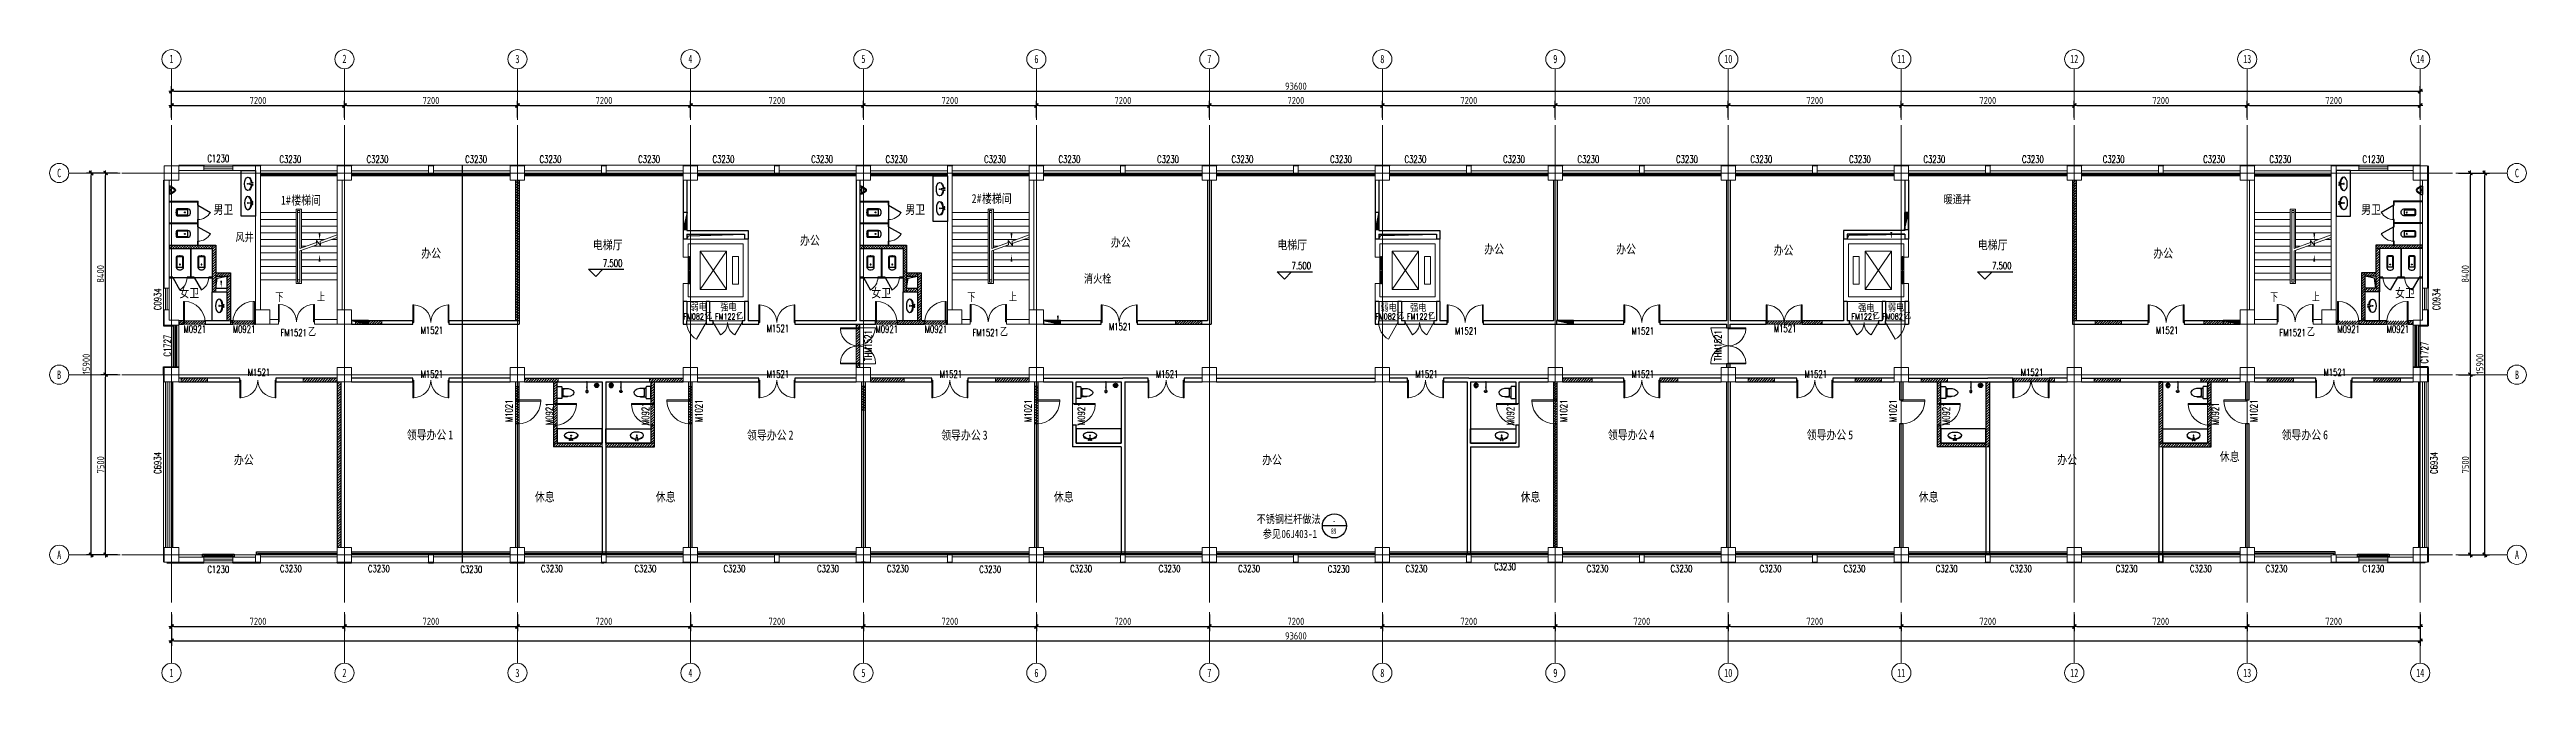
# Model space of a CAD drawing. Header units: millimetres. Extents: x 33621 to 401573, y -91663 to 133135.
# Drawn here: x 33621 to 136719, y 106774 to 133135 of the extents above; entities that cross this region are included whole.
import ezdxf
from ezdxf.enums import TextEntityAlignment as Align

# ---------------------------------------------------------------- set-up
doc = ezdxf.new("R2010")
doc.units = ezdxf.units.MM
doc.header["$LTSCALE"] = 10
for name, pattern in [('DASH', [0.35, 0.25, -0.1]), ('DASHEDX2', [1.5, 1, -0.5]), ('DOTE', [2.42, 2, -0.2, 0.02, -0.2])]:
    doc.linetypes.add(name, pattern=pattern)
doc.layers.get('0').update_dxf_attribs({"color": 253})
doc.layers.get('Defpoints').update_dxf_attribs({"color": 250})
for name, color, linetype in [('3', 253, 'Continuous'), ('DIM_ELEV', 253, 'Continuous'), ('DIM_IDEN', 253, 'Continuous'), ('DIM_LEAD', 253, 'Continuous'), ('DIM_SYMB', 253, 'Continuous'), ('Dim【尺寸标注】', 253, 'Continuous'), ('LATRINE', 253, 'Continuous'), ('LAYER3', 253, 'Continuous'), ('LAYER4', 253, 'Continuous'), ('LAYER5', 253, 'Continuous'), ('LVTRY', 253, 'Continuous'), ('PUB_DIM', 253, 'Continuous'), ('PUB_TEXT', 253, 'Continuous'), ('RC-Hatch【天花填充】', 253, 'Continuous'), ('SURFACE', 253, 'Continuous'), ('w-消火栓', 253, 'Continuous'), ('wall-隔', 253, 'Continuous'), ('WINDOW_TEXT', 253, 'Continuous'), ('家具', 253, 'Continuous'), ('柱', 253, 'Continuous'), ('水-地漏', 253, 'Continuous')]:
    doc.layers.add(name, color=color, linetype=linetype)
for name, color, linetype, lineweight in [('AXIS【轴号】', 253, 'Continuous', 0), ('COLUMN', 253, 'Continuous', 0), ('DOTE', 253, 'DOTE', 0), ('RC-Dim【天花尺寸】', 253, 'Continuous', 0), ('STAIR', 253, 'Continuous', 0), ('WALL', 253, 'Continuous', 0), ('WINDOW', 253, 'Continuous', 0)]:
    doc.layers.add(name, color=color, linetype=linetype, lineweight=lineweight)
doc.styles.add('-宋体', font='', dxfattribs={"width": 0.8})
doc.styles.add('_TCH_DIM', font='SIMPLEX', dxfattribs={"bigfont": 'GBCBIG'})
doc.styles.add('_TCH_WINDOW', font='SIMPLEX', dxfattribs={"bigfont": 'GBCBIG'})
doc.styles.add('CCD_DIM', font='ARCHS.SHX')
doc.styles.add('宋体', font='', dxfattribs={"width": 0.7})
doc.styles.get('-宋体').set_extended_font_data('SimSun')
doc.styles.get('宋体').set_extended_font_data('SimSun')
doc.dimstyles.new('ZL_1：100', dxfattribs={"dimtxt": 3, "dimasz": 1, "dimexe": 2, "dimexo": 2, "dimgap": 0.6, "dimtad": 1, "dimdec": 0, "dimrnd": 5, "dimdsep": 46, "dimtxsty": 'CCD_DIM', "dimblk": 'WS-cj', "dimblk1": 'WS-cj', "dimblk2": 'WS-cj', "dimcen": 1, "dimclrd": 44, "dimclre": 44, "dimclrt": 2, "dimadec": 0, "dimazin": 2, "dimtfac": 1, "dimtdec": 0, "dimtix": 1, "dimtmove": 2, "dimatfit": 3, "dimldrblk": 'hl_arrow2', "dimfxl": 5, "dimfxlon": 1, "dimarcsym": 0})
pattern_1 = [(225, (0, 34024.046), (53.03301, -53.03301), [])]

msp = doc.modelspace()

# ---------------------------------------------------------------- texts
at = {"layer": 'PUB_TEXT', "width": 0.8}
for s, height, style, p in [('1#', 377.64, '宋体', (43251.7, 126670.5)), ('楼梯间', 377.64, '宋体', (43683.7, 126670.5)), ('2#', 377.64, '宋体', (72001.8, 126738.3)), ('楼梯间', 377.64, '宋体', (72433.8, 126738.3)), ('男卫', 377.64, '宋体', (40444.2, 126285.9)), ('男卫', 377.64, '宋体', (69244.2, 126285.9)), ('男卫', 377.64, '宋体', (129838.5, 126285.9)), ('办公', 377.64, '宋体', (49094, 124463.6)), ('电梯厅', 377.64, '宋体', (56235.7, 124811.5)), ('办公', 377.64, '宋体', (64858.9, 124999.9)), ('办公', 377.64, '宋体', (77796.4, 124924.9)), ('电梯厅', 377.64, '宋体', (84726, 124811.5)), ('办公', 377.64, '宋体', (93338.4, 124633.2)), ('办公', 377.64, '宋体', (98832.1, 124633.2)), ('办公', 377.64, '宋体', (105383.7, 124588.8)), ('电梯厅', 377.64, '宋体', (113882.2, 124811.5)), ('办公', 377.64, '宋体', (121187.2, 124463.6)), ('女卫', 377.64, '宋体', (39028.3, 122807.4)), ('女卫', 377.64, '宋体', (67828.3, 122807.4)), ('女卫', 377.64, '宋体', (131251.4, 122807.4)), ('弱电', 302.11, '宋体', (60305.7, 122269.1)), ('强电', 302.11, '宋体', (61542.2, 122265.5)), ('弱电', 302.11, '宋体', (89017.1, 122246.5)), ('强电', 302.11, '宋体', (90253.5, 122242.9)), ('强电', 302.11, '宋体', (108902.7, 122231.2)), ('弱电', 302.11, '宋体', (110140.5, 122253.8)), ('领导办公', 377.64, '宋体', (48490.5, 116899.5)), ('1', 377.6, '宋体', (50218.8, 116899.5)), ('领导办公', 377.64, '宋体', (62652.9, 116888.5)), ('2', 377.6, '宋体', (64381.2, 116888.5)), ('领导办公', 377.64, '宋体', (70732.5, 116888.5)), ('3', 377.6, '宋体', (72460.8, 116888.5)), ('领导办公', 377.64, '宋体', (98484.7, 116899.5)), ('4', 377.6, '宋体', (100213, 116899.5)), ('领导办公', 377.64, '宋体', (106758.6, 116899.5)), ('5', 377.6, '宋体', (108486.9, 116899.5)), ('领导办公', 377.64, '宋体', (126524.7, 116899.5)), ('6', 377.6, '宋体', (128253, 116899.5)), ('办公', 377.64, '宋体', (41295, 115861.7)), ('办公', 377.64, '宋体', (84094.9, 115861.7)), ('办公', 377.64, '宋体', (117189.5, 115861.7)), ('休息', 377.64, '宋体', (123951.3, 115994.4)), ('休息', 377.64, '宋体', (53821.3, 114315.4)), ('休息', 377.64, '宋体', (58852.6, 114315.4)), ('休息', 377.64, '宋体', (75421.3, 114315.4)), ('休息', 377.64, '宋体', (94852.6, 114315.4)), ('休息', 377.64, '宋体', (111421.3, 114315.4)), ('不锈钢栏杆做法', 339.87, '-宋体', (83862.5, 113406.3)), ('参见', 339.87, '-宋体', (84119.2, 112791.4)), ('06J403-1', 339.87, '-宋体', (84897, 112791.4))]:
    msp.add_text(s, height=height, dxfattribs=dict(at, style=style)).set_placement(p)
at = {"layer": 'PUB_TEXT', "color": 7}
for s, height, style, width, p in [('暖通井', 339.87, '-宋体', 0.8, (112460, 126724.4)), ('风井', 339.87, '-宋体', 0.8, (41358.1, 125147.5)), ('7.500', 297.5, '_TCH_DIM', 0.705882, (56654.2, 124087.6)), ('消火栓', 339.87, '-宋体', 0.8, (76677.6, 123421.7)), ('7.500', 297.5, '_TCH_DIM', 0.705882, (85318.6, 123982.3)), ('7.500', 297.5, '_TCH_DIM', 0.705882, (114474.8, 123982.3))]:
    msp.add_text(s, height=height, dxfattribs=dict(at, style=style, width=width)).set_placement(p)
at = {"layer": 'PUB_TEXT', "color": 7, "style": '_TCH_DIM'}
for s, p in [('下', (43021.6, 122629.4)), ('上', (44757.3, 122641.3)), ('下', (71821.6, 122629.4)), ('上', (73557.3, 122641.3)), ('下', (126046.6, 122629.4)), ('上', (127782.3, 122641.3))]:
    msp.add_text(s, height=337.6, dxfattribs=at).set_placement(p)
at = {"layer": 'PUB_TEXT', "color": 7, "style": '宋体'}
for s, height, width, p, p2 in [('-', 263.8, 0.646676, (87024.1, 113385.9), (87146, 113385.9)), ('89', 241.4, 0.646957, (86960.7, 112956.9), (87184, 112956.9))]:
    msp.add_text(s, height=height, dxfattribs=dict(at, width=width)).set_placement(p, p2, align=Align.FIT)
at = {"layer": 'WINDOW_TEXT', "style": '_TCH_WINDOW', "width": 0.705882}
for s, height, p in [('FM0821', 238, (60003, 121896)), ('FM1221', 238, (61319, 121896)), ('FM0821', 238, (88803, 121896)), ('FM1221', 238, (90119, 121896)), ('FM1221', 238, (108619, 121896)), ('FM0821', 238, (109903, 121896)), ('FM1521', 297.5, (43237.2, 121191)), ('FM1521', 297.5, (72037.2, 121191)), ('FM1521', 297.5, (126437.2, 121191))]:
    msp.add_text(s, height=height, dxfattribs=at).set_placement(p)
at = {"layer": 'WINDOW_TEXT', "style": '_TCH_WINDOW'}
for height, p in [(270.1, (60947, 121896)), (270.1, (62231, 121896)), (270.1, (89747, 121896)), (270.1, (91031, 121896)), (270.1, (109531, 121896)), (270.1, (110847, 121896)), (337.6, (44377.2, 121191)), (337.6, (73177.2, 121191)), (337.6, (127577.2, 121191))]:
    msp.add_text('乙', height=height, dxfattribs=at).set_placement(p)

# ---------------------------------------------------------------- blocks, each defined once
blk = doc.blocks.new('A$C22332745')
at = {"layer": 'LAYER3', "color": 181, "extrusion": (0, 0, -1)}
for centre, ratio, start_param, end_param in [((277, 195), 0.5310756, 4.7958155, 6.3485388), ((277, 214), 0.5, 4.7828846, 10.9342224), ((277, 195), 0.5310756, 3.0762391, 4.6381068)]:
    blk.add_ellipse(centre, major_axis=(-277, 0), ratio=ratio, start_param=start_param, end_param=end_param, dxfattribs=at)
at = {"layer": 'LAYER4', "color": 252}
for p, q in [((267, 148), (249, 9)), ((285, 148), (267, 148)), ((302, 9), (285, 148))]:
    blk.add_line(p, q, dxfattribs=at)
for centre in [(231, 18), (320, 18)]:
    blk.add_circle(centre, 17.9, dxfattribs=at)
at = {"layer": 'LAYER5', "color": 251}
blk.add_circle((277, 208), 16, dxfattribs=at)
blk = doc.blocks.new('A$C2CC91CCB')
at = {"color": 251, "rotation": 90}
blk.add_blockref('A$C22332745', (353, 0), dxfattribs=at)
blk = doc.blocks.new('A$C477C625D')
at = {"color": 7}
blk.add_blockref('A$C2CC91CCB', (0, 0), dxfattribs=at)
blk = doc.blocks.new('A$C4D690477')
at = {"layer": '家具', "color": 251}
blk.add_blockref('A$C477C625D', (0, 0), dxfattribs=at)
blk = doc.blocks.new('$lvtry$00000007')
for p, q in [((-170, 0, 0), (170, 0, 0)), ((-170, -61, 0), (-170, 0, 0)), ((-162, -88, 0), (-69, -231, 0)), ((-124, -91, 0), (-43, -216, 0)), ((-116, -76, 0), (116, -76, 0)), ((43, -216, 0), (124, -91, 0)), ((69, -231, 0), (162, -88, 0)), ((170, -61, 0), (170, 0, 0))]:
    blk.add_line(p, q)
blk.add_circle((0, -38, 0), 17.7)
for centre, radius, start, end in [((-120, -61, 0), 50, 180, 213.0863), ((-116, -86, 0), 10, 90, 213.0863), ((0, -191, 0), 80, 210, 330), ((0, -191, 0), 50, 210, 330), ((116, -86, 0), 10, 326.9137, 90), ((120, -61, 0), 50, 326.9137, 0)]:
    blk.add_arc(centre, radius, start, end)
blk = doc.blocks.new('$QC001_5')
blk.add_line((-325, 200), (325, 0))
blk.add_lwpolyline([(325, 0), (325, 200), (-325, 200), (-325, 0)], close=True)
blk.add_solid([(-325, 200), (325, 200), (-325, 200), (325, 0)])
at = {"flags": 1}
for tag in ['UNIT', 'WHAT', 'SPEC']:
    blk.add_attdef(tag, (0, 0), '', height=0.001, dxfattribs=at)
blk = doc.blocks.new('w-地漏')
at = {"layer": '水-地漏'}
for p, q in [((-57, -13), (16, 60)), ((-41, -41), (44, 44)), ((-13, -57), (60, 16))]:
    blk.add_line(p, q, dxfattribs=at)
blk.add_circle((2, 2), 60, dxfattribs=at)
blk = doc.blocks.new('$DorLib2D$00000141')
at = {"color": 0}
for points in [[(-0.5, 0), (-0.5, 0.487)], [(-0.475, 0.487), (-0.5, 0.487)], [(-0.475, 0), (-0.475, 0.487)], [(-0.369, 0.473), (-0.475, 0.487)], [(-0.268, 0.435), (-0.369, 0.473)], [(-0.178, 0.377), (-0.268, 0.435)], [(-0.103, 0.3), (-0.178, 0.377)], [(-0.047, 0.208), (-0.103, 0.3)], [(-0.012, 0.107), (-0.047, 0.208)], [(0, 0), (-0.012, 0.107)], [(-0.012, -0.107), (0, 0)], [(0.012, 0.107), (0, 0)], [(0.047, 0.208), (0.012, 0.107)], [(0.103, 0.3), (0.047, 0.208)], [(0.178, 0.377), (0.103, 0.3)], [(0.268, 0.435), (0.178, 0.377)], [(0.369, 0.473), (0.268, 0.435)], [(0.475, 0.487), (0.369, 0.473)], [(0.475, 0), (0.475, 0.487)], [(0.475, 0.487), (0.5, 0.487)], [(0.5, 0), (0.5, 0.487)], [(-0.5, 0), (-0.475, 0)], [(0.5, 0), (0.475, 0)]]:
    blk.add_lwpolyline(points, dxfattribs=at)
at = {"color": 0, "linetype": 'DASHEDX2'}
for points in [[(0, 0), (0.03, -0.122), (0.086, -0.234), (0.165, -0.331), (0.264, -0.408), (0.378, -0.461), (0.5, -0.488)], [(-0.5, 0), (-0.5, -0.488)], [(-0.475, -0.488), (-0.5, -0.488)], [(-0.475, -0.487), (-0.369, -0.473)], [(-0.369, -0.473), (-0.268, -0.435)], [(-0.268, -0.435), (-0.178, -0.377)], [(-0.178, -0.377), (-0.103, -0.3)], [(-0.103, -0.3), (-0.047, -0.208)], [(-0.047, -0.208), (-0.012, -0.107)], [(0.5, 0), (0.5, -0.488)]]:
    blk.add_lwpolyline(points, dxfattribs=at)
blk = doc.blocks.new('$DorLib2D$00000002')
for p, q in [((-0.5, 0), (-0.5, 0.4875)), ((-0.475, 0.4875), (-0.5, 0.4875)), ((-0.5, 0), (-0.475, 0)), ((-0.475, 0), (-0.475, 0.4875)), ((0.475, 0), (0.475, 0.4875)), ((0.475, 0.4875), (0.5, 0.4875)), ((0.5, 0), (0.475, 0)), ((0.5, 0), (0.5, 0.4875))]:
    blk.add_line(p, q)
at = {"lineweight": 13}
for centre, start, end in [((-0.4875, 0), 0, 88.530716), ((0.4875, 0), 91.469284, 180)]:
    blk.add_arc(centre, 0.4875, start, end, dxfattribs=at)
blk = doc.blocks.new('$DorLib2D$00000001')
for p, q in [((0.45, 0.975), (0.5, 0.975)), ((0.45, 0), (0.45, 0.975)), ((0.5, 0), (0.45, 0)), ((0.5, 0), (0.5, 0.975))]:
    blk.add_line(p, q)
at = {"lineweight": 13}
blk.add_arc((0.475, 0), 0.975, 91.46928, 180, dxfattribs=at)
blk = doc.blocks.new('$plan$00001613')
for p, q in [((-260, -140), (-260, 140)), ((-200, 170), (-200, -170))]:
    blk.add_line(p, q)
blk.add_lwpolyline([(-430, -170), (-200, -170), (-200, -220, 0.4142136), (-170, -250), (-30, -250, 0.4142136), (0, -220), (0, 220, 0.4142136), (-30, 250), (-170, 250, 0.4142136), (-200, 220), (-200, 170), (-430, 170)], format="xyb")
for centre, radius, start, end in [((-590, 0), 110, 123.45086, 236.54914), ((-413, -227), 398, 67.45048, 126.63814), ((-413, 227), 398, 233.36186, 292.54952)]:
    blk.add_arc(centre, radius, start, end)
blk = doc.blocks.new('$lvtry$00000168')
blk.add_line((0, 0), (0, -395))
blk.add_arc((0, -395), 50, 121.03319, 58.96681)
for p in [(0, 0), (0, -223)]:
    blk.add_point(p)
blk = doc.blocks.new('$lvtry$00000200')
for p, q in [((-140, -40, 0), (-140, -480, 0)), ((140, -470, 0), (-140, -470, 0)), ((-110, -40, 0), (-110, -470, 0)), ((100, 0, 0), (-100, 0, 0)), ((100, -30, 0), (-100, -30, 0)), ((-30, -590, 0), (30, -590, 0)), ((110, -470, 0), (110, -40, 0)), ((140, -480, 0), (140, -40, 0))]:
    blk.add_line(p, q)
blk.add_circle((0, -359, 0), 20)
for centre, radius, start, end in [((-100, -40, 0), 40, 90, 180), ((-30, -480, 0), 110, 180, 270), ((-100, -40, 0), 10, 90, 180), ((30, -480, 0), 110, 270, 0), ((100, -40, 0), 40, 0, 90), ((100, -40, 0), 10, 0, 90)]:
    blk.add_arc(centre, radius, start, end)
blk.add_point((0, 0))
blk = doc.blocks.new('$TCHSYS$APDOOR2D')
blk.add_line((0.5, 0), (0, 0.87))
at = {"lineweight": 13}
blk.add_arc((0.5, 0), 1, 120, 180, dxfattribs=at)
blk = doc.blocks.new('$TCHSYS$LDOR22D')
for p, q in [((-0.517, 0.833), (-0.017, 0.833)), ((-0.517, 0.833), (-0.517, 0.667)), ((-0.517, 0.667), (-0.017, 0.667)), ((-0.5, 0.5), (0.5, 0.5)), ((-0.017, 0.833), (-0.017, 0.667)), ((0.017, 0.833), (0.017, 0.667)), ((0.017, 0.833), (0.517, 0.833)), ((0.017, 0.667), (0.517, 0.667)), ((0.517, 0.833), (0.517, 0.667))]:
    blk.add_line(p, q)
blk = doc.blocks.new('$TCHSYS$WIN2D')
for p, q in [((-0.5, 0.5), (0.5, 0.5)), ((-0.5, 0.5), (-0.5, -0.5)), ((0.5, 0.5), (0.5, -0.5)), ((0.5, 0.167), (-0.5, 0.167)), ((0.5, -0.167), (-0.5, -0.167)), ((-0.5, -0.5), (0.5, -0.5))]:
    blk.add_line(p, q)
blk = doc.blocks.new('$WINLIB2D$00000004')
for p, q in [((-0.5, 0.5), (0.5, 0.5)), ((-0.5, 0.5), (-0.5, -0.5)), ((0.5, -0.5), (0.5, 0.5)), ((-0.5, 0.241), (0.5, 0.241)), ((-0.5, -0.5), (0.5, -0.5))]:
    blk.add_line(p, q)
blk = doc.blocks.new('$WINLIB2D$00000005')
for p, q in [((-0.5, 0.5), (0.5, 0.5)), ((-0.5, 0.5), (-0.5, -0.5)), ((0.5, 0.167), (-0.5, 0.167)), ((0.5, 0), (-0.5, 0)), ((0.5, -0.5), (0.5, 0.5)), ((0.5, -0.167), (-0.5, -0.167)), ((-0.5, -0.5), (0.5, -0.5))]:
    blk.add_line(p, q)
blk = doc.blocks.new('$DorLib2D$00000214')
at = {"color": 0}
blk.add_line((0.5, 0), (0, 0.87), dxfattribs=at)
blk.add_arc((0.5, 0), 1, 120, 180, dxfattribs=at)
blk = doc.blocks.new('$DorLib2D$00000215')
at = {"color": 0}
for p, q in [((-0.5, 0), (-0.25, 0.433)), ((0.5, 0), (0.25, 0.433))]:
    blk.add_line(p, q, dxfattribs=at)
for centre, start, end in [((-0.5, 0), 0, 60), ((0.5, 0), 120, 180)]:
    blk.add_arc(centre, 0.5, start, end, dxfattribs=at)
blk = doc.blocks.new('hl_Axis-A1')
at = {"color": 150, "ltscale": 2}
blk.add_line((21.3, 0), (0, 0), dxfattribs=at)
at = {"color": 150}
blk.add_circle((25.3, 0), 4, dxfattribs=at)
at = {"color": 50, "style": '宋体', "width": 0.7}
blk.add_attdef('轴号', text='', height=3.5, dxfattribs=at).set_placement((25.3, 0), align=Align.MIDDLE_CENTER)
blk = doc.blocks.new('WS-cj')
blk.add_hatch(color=2).paths.add_polyline_path([(0.6, 0.8), (-0.8, -0.6), (-0.6, -0.8), (0.8, 0.6)])
at = {"color": 2, "linetype": 'ByBlock', "lineweight": 0}
for p, q in [((-1.1, 0), (0, 0)), ((0, 0), (1.1, 0))]:
    blk.add_line(p, q, dxfattribs=at)
at = {"color": 2}
blk.add_lwpolyline([(0.6, 0.8), (-0.8, -0.6), (-0.6, -0.8), (0.8, 0.6)], close=True, dxfattribs=at)
blk = doc.blocks.new('*D240')
at = {"layer": 'Defpoints', "color": 0, "transparency": 16777216}
for p in [(-44462, -18684), (-37262, -18684), (-37262, -19284)]:
    blk.add_point(p, dxfattribs=at)
at = {"layer": 'Dim【尺寸标注】', "color": 44, "lineweight": -2, "transparency": 16777216}
for p, q in [((-44462, -18784), (-44462, -19484)), ((-44362, -19284), (-37362, -19284)), ((-37262, -18784), (-37262, -19484))]:
    blk.add_line(p, q, dxfattribs=at)
at = {"layer": 'Dim【尺寸标注】', "color": 44, "lineweight": -2, "transparency": 16777216, "xscale": 100, "yscale": 100, "zscale": 100, "rotation": 180}
blk.add_blockref('WS-cj', (-44462, -19284), dxfattribs=at)
at = {"layer": 'Dim【尺寸标注】', "color": 44, "lineweight": -2, "transparency": 16777216, "xscale": 100, "yscale": 100, "zscale": 100}
blk.add_blockref('WS-cj', (-37262, -19284), dxfattribs=at)
at = {"layer": 'Dim【尺寸标注】', "color": 2, "transparency": 16777216, "insert": (-40862, -19071), "char_height": 300, "attachment_point": 5, "style": 'CCD_DIM'}
blk.add_mtext('7200', dxfattribs=at)
blk = doc.blocks.new('hl_arrow2')
at = {"color": 2}
blk.add_line((0, 0), (-1, 0), dxfattribs=at)
blk.add_lwpolyline([(0, 0), (-1, -1), (-1, -1), (0, 0), (-1, 1), (-1, 1)], close=True, dxfattribs=at)
blk = doc.blocks.new('*D241')
at = {"layer": 'Defpoints', "color": 0, "transparency": 16777216}
for p in [(-37262, -18684), (-30062, -18684), (-30062, -19284)]:
    blk.add_point(p, dxfattribs=at)
at = {"layer": 'Dim【尺寸标注】', "color": 44, "lineweight": -2, "transparency": 16777216}
for p, q in [((-37262, -18784), (-37262, -19484)), ((-37162, -19284), (-30162, -19284)), ((-30062, -18784), (-30062, -19484))]:
    blk.add_line(p, q, dxfattribs=at)
at = {"layer": 'Dim【尺寸标注】', "color": 44, "lineweight": -2, "transparency": 16777216, "xscale": 100, "yscale": 100, "zscale": 100, "rotation": 180}
blk.add_blockref('WS-cj', (-37262, -19284), dxfattribs=at)
at = {"layer": 'Dim【尺寸标注】', "color": 44, "lineweight": -2, "transparency": 16777216, "xscale": 100, "yscale": 100, "zscale": 100}
blk.add_blockref('WS-cj', (-30062, -19284), dxfattribs=at)
at = {"layer": 'Dim【尺寸标注】', "color": 2, "transparency": 16777216, "insert": (-33662, -19071), "char_height": 300, "attachment_point": 5, "style": 'CCD_DIM'}
blk.add_mtext('7200', dxfattribs=at)
blk = doc.blocks.new('*D242')
at = {"layer": 'Defpoints', "color": 0, "transparency": 16777216}
for p in [(-30062, -18684), (-22862, -18684), (-22862, -19284)]:
    blk.add_point(p, dxfattribs=at)
at = {"layer": 'Dim【尺寸标注】', "color": 44, "lineweight": -2, "transparency": 16777216}
for p, q in [((-30062, -18784), (-30062, -19484)), ((-29962, -19284), (-22962, -19284)), ((-22862, -18784), (-22862, -19484))]:
    blk.add_line(p, q, dxfattribs=at)
at = {"layer": 'Dim【尺寸标注】', "color": 44, "lineweight": -2, "transparency": 16777216, "xscale": 100, "yscale": 100, "zscale": 100, "rotation": 180}
blk.add_blockref('WS-cj', (-30062, -19284), dxfattribs=at)
at = {"layer": 'Dim【尺寸标注】', "color": 44, "lineweight": -2, "transparency": 16777216, "xscale": 100, "yscale": 100, "zscale": 100}
blk.add_blockref('WS-cj', (-22862, -19284), dxfattribs=at)
at = {"layer": 'Dim【尺寸标注】', "color": 2, "transparency": 16777216, "insert": (-26462, -19071), "char_height": 300, "attachment_point": 5, "style": 'CCD_DIM'}
blk.add_mtext('7200', dxfattribs=at)
blk = doc.blocks.new('*D243')
at = {"layer": 'Defpoints', "color": 0, "transparency": 16777216}
for p in [(-22862, -18684), (-15662, -18684), (-15662, -19284)]:
    blk.add_point(p, dxfattribs=at)
at = {"layer": 'Dim【尺寸标注】', "color": 44, "lineweight": -2, "transparency": 16777216}
for p, q in [((-22862, -18784), (-22862, -19484)), ((-22762, -19284), (-15762, -19284)), ((-15662, -18784), (-15662, -19484))]:
    blk.add_line(p, q, dxfattribs=at)
at = {"layer": 'Dim【尺寸标注】', "color": 44, "lineweight": -2, "transparency": 16777216, "xscale": 100, "yscale": 100, "zscale": 100, "rotation": 180}
blk.add_blockref('WS-cj', (-22862, -19284), dxfattribs=at)
at = {"layer": 'Dim【尺寸标注】', "color": 44, "lineweight": -2, "transparency": 16777216, "xscale": 100, "yscale": 100, "zscale": 100}
blk.add_blockref('WS-cj', (-15662, -19284), dxfattribs=at)
at = {"layer": 'Dim【尺寸标注】', "color": 2, "transparency": 16777216, "insert": (-19262, -19071), "char_height": 300, "attachment_point": 5, "style": 'CCD_DIM'}
blk.add_mtext('7200', dxfattribs=at)
blk = doc.blocks.new('*D244')
at = {"layer": 'Defpoints', "color": 0, "transparency": 16777216}
for p in [(-15662, -18684), (-8462, -18684), (-8462, -19284)]:
    blk.add_point(p, dxfattribs=at)
at = {"layer": 'Dim【尺寸标注】', "color": 44, "lineweight": -2, "transparency": 16777216}
for p, q in [((-15662, -18784), (-15662, -19484)), ((-15562, -19284), (-8562, -19284)), ((-8462, -18784), (-8462, -19484))]:
    blk.add_line(p, q, dxfattribs=at)
at = {"layer": 'Dim【尺寸标注】', "color": 44, "lineweight": -2, "transparency": 16777216, "xscale": 100, "yscale": 100, "zscale": 100, "rotation": 180}
blk.add_blockref('WS-cj', (-15662, -19284), dxfattribs=at)
at = {"layer": 'Dim【尺寸标注】', "color": 44, "lineweight": -2, "transparency": 16777216, "xscale": 100, "yscale": 100, "zscale": 100}
blk.add_blockref('WS-cj', (-8462, -19284), dxfattribs=at)
at = {"layer": 'Dim【尺寸标注】', "color": 2, "transparency": 16777216, "insert": (-12062, -19071), "char_height": 300, "attachment_point": 5, "style": 'CCD_DIM'}
blk.add_mtext('7200', dxfattribs=at)
blk = doc.blocks.new('*D245')
at = {"layer": 'Defpoints', "color": 0, "transparency": 16777216}
for p in [(-8462, -18684), (-1262, -18684), (-1262, -19284)]:
    blk.add_point(p, dxfattribs=at)
at = {"layer": 'Dim【尺寸标注】', "color": 44, "lineweight": -2, "transparency": 16777216}
for p, q in [((-8462, -18784), (-8462, -19484)), ((-8362, -19284), (-1362, -19284)), ((-1262, -18784), (-1262, -19484))]:
    blk.add_line(p, q, dxfattribs=at)
at = {"layer": 'Dim【尺寸标注】', "color": 44, "lineweight": -2, "transparency": 16777216, "xscale": 100, "yscale": 100, "zscale": 100, "rotation": 180}
blk.add_blockref('WS-cj', (-8462, -19284), dxfattribs=at)
at = {"layer": 'Dim【尺寸标注】', "color": 44, "lineweight": -2, "transparency": 16777216, "xscale": 100, "yscale": 100, "zscale": 100}
blk.add_blockref('WS-cj', (-1262, -19284), dxfattribs=at)
at = {"layer": 'Dim【尺寸标注】', "color": 2, "transparency": 16777216, "insert": (-4862, -19071), "char_height": 300, "attachment_point": 5, "style": 'CCD_DIM'}
blk.add_mtext('7200', dxfattribs=at)
blk = doc.blocks.new('*D246')
at = {"layer": 'Defpoints', "color": 0, "transparency": 16777216}
for p in [(-1262, -18684), (5938, -18684), (5938, -19284)]:
    blk.add_point(p, dxfattribs=at)
at = {"layer": 'Dim【尺寸标注】', "color": 44, "lineweight": -2, "transparency": 16777216}
for p, q in [((-1262, -18784), (-1262, -19484)), ((-1162, -19284), (5838, -19284)), ((5938, -18784), (5938, -19484))]:
    blk.add_line(p, q, dxfattribs=at)
at = {"layer": 'Dim【尺寸标注】', "color": 44, "lineweight": -2, "transparency": 16777216, "xscale": 100, "yscale": 100, "zscale": 100, "rotation": 180}
blk.add_blockref('WS-cj', (-1262, -19284), dxfattribs=at)
at = {"layer": 'Dim【尺寸标注】', "color": 44, "lineweight": -2, "transparency": 16777216, "xscale": 100, "yscale": 100, "zscale": 100}
blk.add_blockref('WS-cj', (5938, -19284), dxfattribs=at)
at = {"layer": 'Dim【尺寸标注】', "color": 2, "transparency": 16777216, "insert": (2338, -19071), "char_height": 300, "attachment_point": 5, "style": 'CCD_DIM'}
blk.add_mtext('7200', dxfattribs=at)
blk = doc.blocks.new('*D247')
at = {"layer": 'Defpoints', "color": 0, "transparency": 16777216}
for p in [(5938, -18684), (13138, -18684), (13138, -19284)]:
    blk.add_point(p, dxfattribs=at)
at = {"layer": 'Dim【尺寸标注】', "color": 44, "lineweight": -2, "transparency": 16777216}
for p, q in [((5938, -18784), (5938, -19484)), ((6038, -19284), (13038, -19284)), ((13138, -18784), (13138, -19484))]:
    blk.add_line(p, q, dxfattribs=at)
at = {"layer": 'Dim【尺寸标注】', "color": 44, "lineweight": -2, "transparency": 16777216, "xscale": 100, "yscale": 100, "zscale": 100, "rotation": 180}
blk.add_blockref('WS-cj', (5938, -19284), dxfattribs=at)
at = {"layer": 'Dim【尺寸标注】', "color": 44, "lineweight": -2, "transparency": 16777216, "xscale": 100, "yscale": 100, "zscale": 100}
blk.add_blockref('WS-cj', (13138, -19284), dxfattribs=at)
at = {"layer": 'Dim【尺寸标注】', "color": 2, "transparency": 16777216, "insert": (9538, -19071), "char_height": 300, "attachment_point": 5, "style": 'CCD_DIM'}
blk.add_mtext('7200', dxfattribs=at)
blk = doc.blocks.new('*D248')
at = {"layer": 'Defpoints', "color": 0, "transparency": 16777216}
for p in [(13138, -18684), (20338, -18684), (20338, -19284)]:
    blk.add_point(p, dxfattribs=at)
at = {"layer": 'Dim【尺寸标注】', "color": 44, "lineweight": -2, "transparency": 16777216}
for p, q in [((13138, -18784), (13138, -19484)), ((13238, -19284), (20238, -19284)), ((20338, -18784), (20338, -19484))]:
    blk.add_line(p, q, dxfattribs=at)
at = {"layer": 'Dim【尺寸标注】', "color": 44, "lineweight": -2, "transparency": 16777216, "xscale": 100, "yscale": 100, "zscale": 100, "rotation": 180}
blk.add_blockref('WS-cj', (13138, -19284), dxfattribs=at)
at = {"layer": 'Dim【尺寸标注】', "color": 44, "lineweight": -2, "transparency": 16777216, "xscale": 100, "yscale": 100, "zscale": 100}
blk.add_blockref('WS-cj', (20338, -19284), dxfattribs=at)
at = {"layer": 'Dim【尺寸标注】', "color": 2, "transparency": 16777216, "insert": (16738, -19071), "char_height": 300, "attachment_point": 5, "style": 'CCD_DIM'}
blk.add_mtext('7200', dxfattribs=at)
blk = doc.blocks.new('*D249')
at = {"layer": 'Defpoints', "color": 0, "transparency": 16777216}
for p in [(20338, -18684), (27538, -18684), (27538, -19284)]:
    blk.add_point(p, dxfattribs=at)
at = {"layer": 'Dim【尺寸标注】', "color": 44, "lineweight": -2, "transparency": 16777216}
for p, q in [((20338, -18784), (20338, -19484)), ((20438, -19284), (27438, -19284)), ((27538, -18784), (27538, -19484))]:
    blk.add_line(p, q, dxfattribs=at)
at = {"layer": 'Dim【尺寸标注】', "color": 44, "lineweight": -2, "transparency": 16777216, "xscale": 100, "yscale": 100, "zscale": 100, "rotation": 180}
blk.add_blockref('WS-cj', (20338, -19284), dxfattribs=at)
at = {"layer": 'Dim【尺寸标注】', "color": 44, "lineweight": -2, "transparency": 16777216, "xscale": 100, "yscale": 100, "zscale": 100}
blk.add_blockref('WS-cj', (27538, -19284), dxfattribs=at)
at = {"layer": 'Dim【尺寸标注】', "color": 2, "transparency": 16777216, "insert": (23938, -19071), "char_height": 300, "attachment_point": 5, "style": 'CCD_DIM'}
blk.add_mtext('7200', dxfattribs=at)
blk = doc.blocks.new('*D250')
at = {"layer": 'Defpoints', "color": 0, "transparency": 16777216}
for p in [(27538, -18684), (34738, -18684), (34738, -19284)]:
    blk.add_point(p, dxfattribs=at)
at = {"layer": 'Dim【尺寸标注】', "color": 44, "lineweight": -2, "transparency": 16777216}
for p, q in [((27538, -18784), (27538, -19484)), ((27638, -19284), (34638, -19284)), ((34738, -18784), (34738, -19484))]:
    blk.add_line(p, q, dxfattribs=at)
at = {"layer": 'Dim【尺寸标注】', "color": 44, "lineweight": -2, "transparency": 16777216, "xscale": 100, "yscale": 100, "zscale": 100, "rotation": 180}
blk.add_blockref('WS-cj', (27538, -19284), dxfattribs=at)
at = {"layer": 'Dim【尺寸标注】', "color": 44, "lineweight": -2, "transparency": 16777216, "xscale": 100, "yscale": 100, "zscale": 100}
blk.add_blockref('WS-cj', (34738, -19284), dxfattribs=at)
at = {"layer": 'Dim【尺寸标注】', "color": 2, "transparency": 16777216, "insert": (31138, -19071), "char_height": 300, "attachment_point": 5, "style": 'CCD_DIM'}
blk.add_mtext('7200', dxfattribs=at)
blk = doc.blocks.new('*D251')
at = {"layer": 'Defpoints', "color": 0, "transparency": 16777216}
for p in [(34738, -18684), (41938, -18684), (41938, -19284)]:
    blk.add_point(p, dxfattribs=at)
at = {"layer": 'Dim【尺寸标注】', "color": 44, "lineweight": -2, "transparency": 16777216}
for p, q in [((34738, -18784), (34738, -19484)), ((34838, -19284), (41838, -19284)), ((41938, -18784), (41938, -19484))]:
    blk.add_line(p, q, dxfattribs=at)
at = {"layer": 'Dim【尺寸标注】', "color": 44, "lineweight": -2, "transparency": 16777216, "xscale": 100, "yscale": 100, "zscale": 100, "rotation": 180}
blk.add_blockref('WS-cj', (34738, -19284), dxfattribs=at)
at = {"layer": 'Dim【尺寸标注】', "color": 44, "lineweight": -2, "transparency": 16777216, "xscale": 100, "yscale": 100, "zscale": 100}
blk.add_blockref('WS-cj', (41938, -19284), dxfattribs=at)
at = {"layer": 'Dim【尺寸标注】', "color": 2, "transparency": 16777216, "insert": (38338, -19071), "char_height": 300, "attachment_point": 5, "style": 'CCD_DIM'}
blk.add_mtext('7200', dxfattribs=at)
blk = doc.blocks.new('*D252')
at = {"layer": 'Defpoints', "color": 0, "transparency": 16777216}
for p in [(41938, -18684), (49138, -18684), (49138, -19284)]:
    blk.add_point(p, dxfattribs=at)
at = {"layer": 'Dim【尺寸标注】', "color": 44, "lineweight": -2, "transparency": 16777216}
for p, q in [((41938, -18784), (41938, -19484)), ((42038, -19284), (49038, -19284)), ((49138, -18784), (49138, -19484))]:
    blk.add_line(p, q, dxfattribs=at)
at = {"layer": 'Dim【尺寸标注】', "color": 44, "lineweight": -2, "transparency": 16777216, "xscale": 100, "yscale": 100, "zscale": 100, "rotation": 180}
blk.add_blockref('WS-cj', (41938, -19284), dxfattribs=at)
at = {"layer": 'Dim【尺寸标注】', "color": 44, "lineweight": -2, "transparency": 16777216, "xscale": 100, "yscale": 100, "zscale": 100}
blk.add_blockref('WS-cj', (49138, -19284), dxfattribs=at)
at = {"layer": 'Dim【尺寸标注】', "color": 2, "transparency": 16777216, "insert": (45538, -19071), "char_height": 300, "attachment_point": 5, "style": 'CCD_DIM'}
blk.add_mtext('7200', dxfattribs=at)
blk = doc.blocks.new('*D255')
at = {"layer": 'Defpoints', "color": 0, "transparency": 16777216}
for p in [(-44462, -18684), (49138, -18684), (49138, -19884)]:
    blk.add_point(p, dxfattribs=at)
at = {"layer": 'Dim【尺寸标注】', "color": 44, "lineweight": -2, "transparency": 16777216}
for p, q in [((-44462, -19384), (-44462, -20084)), ((49138, -19384), (49138, -20084)), ((-44362, -19884), (49038, -19884))]:
    blk.add_line(p, q, dxfattribs=at)
at = {"layer": 'Dim【尺寸标注】', "color": 44, "lineweight": -2, "transparency": 16777216, "xscale": 100, "yscale": 100, "zscale": 100, "rotation": 180}
blk.add_blockref('WS-cj', (-44462, -19884), dxfattribs=at)
at = {"layer": 'Dim【尺寸标注】', "color": 44, "lineweight": -2, "transparency": 16777216, "xscale": 100, "yscale": 100, "zscale": 100}
blk.add_blockref('WS-cj', (49138, -19884), dxfattribs=at)
at = {"layer": 'Dim【尺寸标注】', "color": 2, "transparency": 16777216, "insert": (2338, -19678), "char_height": 300, "attachment_point": 5, "style": 'CCD_DIM'}
blk.add_mtext('93600', dxfattribs=at)
blk = doc.blocks.new('*D253')
at = {"layer": 'Defpoints', "color": 0, "transparency": 16777216}
for p in [(-47204, -8800), (-46604, -8800), (-46604, -16300)]:
    blk.add_point(p, dxfattribs=at)
at = {"layer": 'Dim【尺寸标注】', "color": 44, "lineweight": -2, "transparency": 16777216}
for p, q in [((-46704, -8800), (-47404, -8800)), ((-47204, -16200), (-47204, -8900)), ((-46704, -16300), (-47404, -16300))]:
    blk.add_line(p, q, dxfattribs=at)
at = {"layer": 'Dim【尺寸标注】', "color": 44, "lineweight": -2, "transparency": 16777216, "xscale": 100, "yscale": 100, "zscale": 100}
for p, rotation in [((-47204, -8800), 90), ((-47204, -16300), 270)]:
    blk.add_blockref('WS-cj', p, dxfattribs=dict(at, rotation=rotation))
at = {"layer": 'Dim【尺寸标注】', "color": 2, "transparency": 16777216, "insert": (-47411, -12550), "char_height": 300, "attachment_point": 5, "rotation": 90, "style": 'CCD_DIM'}
blk.add_mtext('7500', dxfattribs=at)
blk = doc.blocks.new('*D254')
at = {"layer": 'Defpoints', "color": 0, "transparency": 16777216}
for p in [(-47204, -400), (-46604, -400), (-46604, -8800)]:
    blk.add_point(p, dxfattribs=at)
at = {"layer": 'Dim【尺寸标注】', "color": 44, "lineweight": -2, "transparency": 16777216}
for p, q in [((-46704, -400), (-47404, -400)), ((-47204, -8700), (-47204, -500)), ((-46704, -8800), (-47404, -8800))]:
    blk.add_line(p, q, dxfattribs=at)
at = {"layer": 'Dim【尺寸标注】', "color": 44, "lineweight": -2, "transparency": 16777216, "xscale": 100, "yscale": 100, "zscale": 100}
for p, rotation in [((-47204, -400), 90), ((-47204, -8800), 270)]:
    blk.add_blockref('WS-cj', p, dxfattribs=dict(at, rotation=rotation))
at = {"layer": 'Dim【尺寸标注】', "color": 2, "transparency": 16777216, "insert": (-47417, -4600), "char_height": 300, "attachment_point": 5, "rotation": 90, "style": 'CCD_DIM'}
blk.add_mtext('8400', dxfattribs=at)
blk = doc.blocks.new('*D256')
at = {"layer": 'Defpoints', "color": 0, "transparency": 16777216}
for p in [(-47804, -400), (-46604, -400), (-46604, -16300)]:
    blk.add_point(p, dxfattribs=at)
at = {"layer": 'Dim【尺寸标注】', "color": 44, "lineweight": -2, "transparency": 16777216}
for p, q in [((-47304, -400), (-48004, -400)), ((-47804, -16200), (-47804, -500)), ((-47304, -16300), (-48004, -16300))]:
    blk.add_line(p, q, dxfattribs=at)
at = {"layer": 'Dim【尺寸标注】', "color": 44, "lineweight": -2, "transparency": 16777216, "xscale": 100, "yscale": 100, "zscale": 100}
for p, rotation in [((-47804, -400), 90), ((-47804, -16300), 270)]:
    blk.add_blockref('WS-cj', p, dxfattribs=dict(at, rotation=rotation))
at = {"layer": 'Dim【尺寸标注】', "color": 2, "transparency": 16777216, "insert": (-48011, -8350), "char_height": 300, "attachment_point": 5, "rotation": 90, "style": 'CCD_DIM'}
blk.add_mtext('15900', dxfattribs=at)
blk = doc.blocks.new('*D257')
at = {"layer": 'Defpoints', "color": 0, "transparency": 16777216}
for p in [(50626, -8800), (51226, -8800), (50626, -16300)]:
    blk.add_point(p, dxfattribs=at)
at = {"layer": 'Dim【尺寸标注】', "color": 44, "lineweight": -2, "transparency": 16777216}
for p, q in [((50726, -8800), (51426, -8800)), ((51226, -16200), (51226, -8900)), ((50726, -16300), (51426, -16300))]:
    blk.add_line(p, q, dxfattribs=at)
at = {"layer": 'Dim【尺寸标注】', "color": 44, "lineweight": -2, "transparency": 16777216, "xscale": 100, "yscale": 100, "zscale": 100}
for p, rotation in [((51226, -8800), 90), ((51226, -16300), 270)]:
    blk.add_blockref('WS-cj', p, dxfattribs=dict(at, rotation=rotation))
at = {"layer": 'Dim【尺寸标注】', "color": 2, "transparency": 16777216, "insert": (51020, -12550), "char_height": 300, "attachment_point": 5, "rotation": 90, "style": 'CCD_DIM'}
blk.add_mtext('7500', dxfattribs=at)
blk = doc.blocks.new('*D258')
at = {"layer": 'Defpoints', "color": 0, "transparency": 16777216}
for p in [(50626, -400), (51226, -400), (50626, -8800)]:
    blk.add_point(p, dxfattribs=at)
at = {"layer": 'Dim【尺寸标注】', "color": 44, "lineweight": -2, "transparency": 16777216}
for p, q in [((50726, -400), (51426, -400)), ((51226, -8700), (51226, -500)), ((50726, -8800), (51426, -8800))]:
    blk.add_line(p, q, dxfattribs=at)
at = {"layer": 'Dim【尺寸标注】', "color": 44, "lineweight": -2, "transparency": 16777216, "xscale": 100, "yscale": 100, "zscale": 100}
for p, rotation in [((51226, -400), 90), ((51226, -8800), 270)]:
    blk.add_blockref('WS-cj', p, dxfattribs=dict(at, rotation=rotation))
at = {"layer": 'Dim【尺寸标注】', "color": 2, "transparency": 16777216, "insert": (51014, -4600), "char_height": 300, "attachment_point": 5, "rotation": 90, "style": 'CCD_DIM'}
blk.add_mtext('8400', dxfattribs=at)
blk = doc.blocks.new('*D259')
at = {"layer": 'Defpoints', "color": 0, "transparency": 16777216}
for p in [(50626, -400), (51826, -400), (50626, -16300)]:
    blk.add_point(p, dxfattribs=at)
at = {"layer": 'Dim【尺寸标注】', "color": 44, "lineweight": -2, "transparency": 16777216}
for p, q in [((51326, -400), (52026, -400)), ((51826, -16200), (51826, -500)), ((51326, -16300), (52026, -16300))]:
    blk.add_line(p, q, dxfattribs=at)
at = {"layer": 'Dim【尺寸标注】', "color": 44, "lineweight": -2, "transparency": 16777216, "xscale": 100, "yscale": 100, "zscale": 100}
for p, rotation in [((51826, -400), 90), ((51826, -16300), 270)]:
    blk.add_blockref('WS-cj', p, dxfattribs=dict(at, rotation=rotation))
at = {"layer": 'Dim【尺寸标注】', "color": 2, "transparency": 16777216, "insert": (51620, -8350), "char_height": 300, "attachment_point": 5, "rotation": 90, "style": 'CCD_DIM'}
blk.add_mtext('15900', dxfattribs=at)
blk = doc.blocks.new('*D260')
at = {"layer": 'Defpoints', "color": 0, "transparency": 16777216}
for p in [(-37262, 2411), (-44462, 1811), (-37262, 1811)]:
    blk.add_point(p, dxfattribs=at)
at = {"layer": 'Dim【尺寸标注】', "color": 44, "lineweight": -2, "transparency": 16777216}
for p, q in [((-44462, 1911), (-44462, 2611)), ((-44362, 2411), (-37362, 2411)), ((-37262, 1911), (-37262, 2611))]:
    blk.add_line(p, q, dxfattribs=at)
at = {"layer": 'Dim【尺寸标注】', "color": 44, "lineweight": -2, "transparency": 16777216, "xscale": 100, "yscale": 100, "zscale": 100, "rotation": 180}
blk.add_blockref('WS-cj', (-44462, 2411), dxfattribs=at)
at = {"layer": 'Dim【尺寸标注】', "color": 44, "lineweight": -2, "transparency": 16777216, "xscale": 100, "yscale": 100, "zscale": 100}
blk.add_blockref('WS-cj', (-37262, 2411), dxfattribs=at)
at = {"layer": 'Dim【尺寸标注】', "color": 2, "transparency": 16777216, "insert": (-40862, 2623), "char_height": 300, "attachment_point": 5, "style": 'CCD_DIM'}
blk.add_mtext('7200', dxfattribs=at)
blk = doc.blocks.new('*D261')
at = {"layer": 'Defpoints', "color": 0, "transparency": 16777216}
for p in [(-30062, 2411), (-37262, 1811), (-30062, 1811)]:
    blk.add_point(p, dxfattribs=at)
at = {"layer": 'Dim【尺寸标注】', "color": 44, "lineweight": -2, "transparency": 16777216}
for p, q in [((-37262, 1911), (-37262, 2611)), ((-37162, 2411), (-30162, 2411)), ((-30062, 1911), (-30062, 2611))]:
    blk.add_line(p, q, dxfattribs=at)
at = {"layer": 'Dim【尺寸标注】', "color": 44, "lineweight": -2, "transparency": 16777216, "xscale": 100, "yscale": 100, "zscale": 100, "rotation": 180}
blk.add_blockref('WS-cj', (-37262, 2411), dxfattribs=at)
at = {"layer": 'Dim【尺寸标注】', "color": 44, "lineweight": -2, "transparency": 16777216, "xscale": 100, "yscale": 100, "zscale": 100}
blk.add_blockref('WS-cj', (-30062, 2411), dxfattribs=at)
at = {"layer": 'Dim【尺寸标注】', "color": 2, "transparency": 16777216, "insert": (-33662, 2623), "char_height": 300, "attachment_point": 5, "style": 'CCD_DIM'}
blk.add_mtext('7200', dxfattribs=at)
blk = doc.blocks.new('*D262')
at = {"layer": 'Defpoints', "color": 0, "transparency": 16777216}
for p in [(-22862, 2411), (-30062, 1811), (-22862, 1811)]:
    blk.add_point(p, dxfattribs=at)
at = {"layer": 'Dim【尺寸标注】', "color": 44, "lineweight": -2, "transparency": 16777216}
for p, q in [((-30062, 1911), (-30062, 2611)), ((-29962, 2411), (-22962, 2411)), ((-22862, 1911), (-22862, 2611))]:
    blk.add_line(p, q, dxfattribs=at)
at = {"layer": 'Dim【尺寸标注】', "color": 44, "lineweight": -2, "transparency": 16777216, "xscale": 100, "yscale": 100, "zscale": 100, "rotation": 180}
blk.add_blockref('WS-cj', (-30062, 2411), dxfattribs=at)
at = {"layer": 'Dim【尺寸标注】', "color": 44, "lineweight": -2, "transparency": 16777216, "xscale": 100, "yscale": 100, "zscale": 100}
blk.add_blockref('WS-cj', (-22862, 2411), dxfattribs=at)
at = {"layer": 'Dim【尺寸标注】', "color": 2, "transparency": 16777216, "insert": (-26462, 2623), "char_height": 300, "attachment_point": 5, "style": 'CCD_DIM'}
blk.add_mtext('7200', dxfattribs=at)
blk = doc.blocks.new('*D263')
at = {"layer": 'Defpoints', "color": 0, "transparency": 16777216}
for p in [(-15662, 2411), (-22862, 1811), (-15662, 1811)]:
    blk.add_point(p, dxfattribs=at)
at = {"layer": 'Dim【尺寸标注】', "color": 44, "lineweight": -2, "transparency": 16777216}
for p, q in [((-22862, 1911), (-22862, 2611)), ((-22762, 2411), (-15762, 2411)), ((-15662, 1911), (-15662, 2611))]:
    blk.add_line(p, q, dxfattribs=at)
at = {"layer": 'Dim【尺寸标注】', "color": 44, "lineweight": -2, "transparency": 16777216, "xscale": 100, "yscale": 100, "zscale": 100, "rotation": 180}
blk.add_blockref('WS-cj', (-22862, 2411), dxfattribs=at)
at = {"layer": 'Dim【尺寸标注】', "color": 44, "lineweight": -2, "transparency": 16777216, "xscale": 100, "yscale": 100, "zscale": 100}
blk.add_blockref('WS-cj', (-15662, 2411), dxfattribs=at)
at = {"layer": 'Dim【尺寸标注】', "color": 2, "transparency": 16777216, "insert": (-19262, 2623), "char_height": 300, "attachment_point": 5, "style": 'CCD_DIM'}
blk.add_mtext('7200', dxfattribs=at)
blk = doc.blocks.new('*D264')
at = {"layer": 'Defpoints', "color": 0, "transparency": 16777216}
for p in [(-8462, 2411), (-15662, 1811), (-8462, 1811)]:
    blk.add_point(p, dxfattribs=at)
at = {"layer": 'Dim【尺寸标注】', "color": 44, "lineweight": -2, "transparency": 16777216}
for p, q in [((-15662, 1911), (-15662, 2611)), ((-15562, 2411), (-8562, 2411)), ((-8462, 1911), (-8462, 2611))]:
    blk.add_line(p, q, dxfattribs=at)
at = {"layer": 'Dim【尺寸标注】', "color": 44, "lineweight": -2, "transparency": 16777216, "xscale": 100, "yscale": 100, "zscale": 100, "rotation": 180}
blk.add_blockref('WS-cj', (-15662, 2411), dxfattribs=at)
at = {"layer": 'Dim【尺寸标注】', "color": 44, "lineweight": -2, "transparency": 16777216, "xscale": 100, "yscale": 100, "zscale": 100}
blk.add_blockref('WS-cj', (-8462, 2411), dxfattribs=at)
at = {"layer": 'Dim【尺寸标注】', "color": 2, "transparency": 16777216, "insert": (-12062, 2623), "char_height": 300, "attachment_point": 5, "style": 'CCD_DIM'}
blk.add_mtext('7200', dxfattribs=at)
blk = doc.blocks.new('*D265')
at = {"layer": 'Defpoints', "color": 0, "transparency": 16777216}
for p in [(-1262, 2411), (-8462, 1811), (-1262, 1811)]:
    blk.add_point(p, dxfattribs=at)
at = {"layer": 'Dim【尺寸标注】', "color": 44, "lineweight": -2, "transparency": 16777216}
for p, q in [((-8462, 1911), (-8462, 2611)), ((-8362, 2411), (-1362, 2411)), ((-1262, 1911), (-1262, 2611))]:
    blk.add_line(p, q, dxfattribs=at)
at = {"layer": 'Dim【尺寸标注】', "color": 44, "lineweight": -2, "transparency": 16777216, "xscale": 100, "yscale": 100, "zscale": 100, "rotation": 180}
blk.add_blockref('WS-cj', (-8462, 2411), dxfattribs=at)
at = {"layer": 'Dim【尺寸标注】', "color": 44, "lineweight": -2, "transparency": 16777216, "xscale": 100, "yscale": 100, "zscale": 100}
blk.add_blockref('WS-cj', (-1262, 2411), dxfattribs=at)
at = {"layer": 'Dim【尺寸标注】', "color": 2, "transparency": 16777216, "insert": (-4862, 2623), "char_height": 300, "attachment_point": 5, "style": 'CCD_DIM'}
blk.add_mtext('7200', dxfattribs=at)
blk = doc.blocks.new('*D266')
at = {"layer": 'Defpoints', "color": 0, "transparency": 16777216}
for p in [(5938, 2411), (-1262, 1811), (5938, 1811)]:
    blk.add_point(p, dxfattribs=at)
at = {"layer": 'Dim【尺寸标注】', "color": 44, "lineweight": -2, "transparency": 16777216}
for p, q in [((-1262, 1911), (-1262, 2611)), ((-1162, 2411), (5838, 2411)), ((5938, 1911), (5938, 2611))]:
    blk.add_line(p, q, dxfattribs=at)
at = {"layer": 'Dim【尺寸标注】', "color": 44, "lineweight": -2, "transparency": 16777216, "xscale": 100, "yscale": 100, "zscale": 100, "rotation": 180}
blk.add_blockref('WS-cj', (-1262, 2411), dxfattribs=at)
at = {"layer": 'Dim【尺寸标注】', "color": 44, "lineweight": -2, "transparency": 16777216, "xscale": 100, "yscale": 100, "zscale": 100}
blk.add_blockref('WS-cj', (5938, 2411), dxfattribs=at)
at = {"layer": 'Dim【尺寸标注】', "color": 2, "transparency": 16777216, "insert": (2338, 2623), "char_height": 300, "attachment_point": 5, "style": 'CCD_DIM'}
blk.add_mtext('7200', dxfattribs=at)
blk = doc.blocks.new('*D267')
at = {"layer": 'Defpoints', "color": 0, "transparency": 16777216}
for p in [(13138, 2411), (5938, 1811), (13138, 1811)]:
    blk.add_point(p, dxfattribs=at)
at = {"layer": 'Dim【尺寸标注】', "color": 44, "lineweight": -2, "transparency": 16777216}
for p, q in [((5938, 1911), (5938, 2611)), ((6038, 2411), (13038, 2411)), ((13138, 1911), (13138, 2611))]:
    blk.add_line(p, q, dxfattribs=at)
at = {"layer": 'Dim【尺寸标注】', "color": 44, "lineweight": -2, "transparency": 16777216, "xscale": 100, "yscale": 100, "zscale": 100, "rotation": 180}
blk.add_blockref('WS-cj', (5938, 2411), dxfattribs=at)
at = {"layer": 'Dim【尺寸标注】', "color": 44, "lineweight": -2, "transparency": 16777216, "xscale": 100, "yscale": 100, "zscale": 100}
blk.add_blockref('WS-cj', (13138, 2411), dxfattribs=at)
at = {"layer": 'Dim【尺寸标注】', "color": 2, "transparency": 16777216, "insert": (9538, 2623), "char_height": 300, "attachment_point": 5, "style": 'CCD_DIM'}
blk.add_mtext('7200', dxfattribs=at)
blk = doc.blocks.new('*D268')
at = {"layer": 'Defpoints', "color": 0, "transparency": 16777216}
for p in [(20338, 2411), (13138, 1811), (20338, 1811)]:
    blk.add_point(p, dxfattribs=at)
at = {"layer": 'Dim【尺寸标注】', "color": 44, "lineweight": -2, "transparency": 16777216}
for p, q in [((13138, 1911), (13138, 2611)), ((13238, 2411), (20238, 2411)), ((20338, 1911), (20338, 2611))]:
    blk.add_line(p, q, dxfattribs=at)
at = {"layer": 'Dim【尺寸标注】', "color": 44, "lineweight": -2, "transparency": 16777216, "xscale": 100, "yscale": 100, "zscale": 100, "rotation": 180}
blk.add_blockref('WS-cj', (13138, 2411), dxfattribs=at)
at = {"layer": 'Dim【尺寸标注】', "color": 44, "lineweight": -2, "transparency": 16777216, "xscale": 100, "yscale": 100, "zscale": 100}
blk.add_blockref('WS-cj', (20338, 2411), dxfattribs=at)
at = {"layer": 'Dim【尺寸标注】', "color": 2, "transparency": 16777216, "insert": (16738, 2623), "char_height": 300, "attachment_point": 5, "style": 'CCD_DIM'}
blk.add_mtext('7200', dxfattribs=at)
blk = doc.blocks.new('*D269')
at = {"layer": 'Defpoints', "color": 0, "transparency": 16777216}
for p in [(27538, 2411), (20338, 1811), (27538, 1811)]:
    blk.add_point(p, dxfattribs=at)
at = {"layer": 'Dim【尺寸标注】', "color": 44, "lineweight": -2, "transparency": 16777216}
for p, q in [((20338, 1911), (20338, 2611)), ((20438, 2411), (27438, 2411)), ((27538, 1911), (27538, 2611))]:
    blk.add_line(p, q, dxfattribs=at)
at = {"layer": 'Dim【尺寸标注】', "color": 44, "lineweight": -2, "transparency": 16777216, "xscale": 100, "yscale": 100, "zscale": 100, "rotation": 180}
blk.add_blockref('WS-cj', (20338, 2411), dxfattribs=at)
at = {"layer": 'Dim【尺寸标注】', "color": 44, "lineweight": -2, "transparency": 16777216, "xscale": 100, "yscale": 100, "zscale": 100}
blk.add_blockref('WS-cj', (27538, 2411), dxfattribs=at)
at = {"layer": 'Dim【尺寸标注】', "color": 2, "transparency": 16777216, "insert": (23938, 2623), "char_height": 300, "attachment_point": 5, "style": 'CCD_DIM'}
blk.add_mtext('7200', dxfattribs=at)
blk = doc.blocks.new('*D270')
at = {"layer": 'Defpoints', "color": 0, "transparency": 16777216}
for p in [(34738, 2411), (27538, 1811), (34738, 1811)]:
    blk.add_point(p, dxfattribs=at)
at = {"layer": 'Dim【尺寸标注】', "color": 44, "lineweight": -2, "transparency": 16777216}
for p, q in [((27538, 1911), (27538, 2611)), ((27638, 2411), (34638, 2411)), ((34738, 1911), (34738, 2611))]:
    blk.add_line(p, q, dxfattribs=at)
at = {"layer": 'Dim【尺寸标注】', "color": 44, "lineweight": -2, "transparency": 16777216, "xscale": 100, "yscale": 100, "zscale": 100, "rotation": 180}
blk.add_blockref('WS-cj', (27538, 2411), dxfattribs=at)
at = {"layer": 'Dim【尺寸标注】', "color": 44, "lineweight": -2, "transparency": 16777216, "xscale": 100, "yscale": 100, "zscale": 100}
blk.add_blockref('WS-cj', (34738, 2411), dxfattribs=at)
at = {"layer": 'Dim【尺寸标注】', "color": 2, "transparency": 16777216, "insert": (31138, 2623), "char_height": 300, "attachment_point": 5, "style": 'CCD_DIM'}
blk.add_mtext('7200', dxfattribs=at)
blk = doc.blocks.new('*D271')
at = {"layer": 'Defpoints', "color": 0, "transparency": 16777216}
for p in [(41938, 2411), (34738, 1811), (41938, 1811)]:
    blk.add_point(p, dxfattribs=at)
at = {"layer": 'Dim【尺寸标注】', "color": 44, "lineweight": -2, "transparency": 16777216}
for p, q in [((34738, 1911), (34738, 2611)), ((34838, 2411), (41838, 2411)), ((41938, 1911), (41938, 2611))]:
    blk.add_line(p, q, dxfattribs=at)
at = {"layer": 'Dim【尺寸标注】', "color": 44, "lineweight": -2, "transparency": 16777216, "xscale": 100, "yscale": 100, "zscale": 100, "rotation": 180}
blk.add_blockref('WS-cj', (34738, 2411), dxfattribs=at)
at = {"layer": 'Dim【尺寸标注】', "color": 44, "lineweight": -2, "transparency": 16777216, "xscale": 100, "yscale": 100, "zscale": 100}
blk.add_blockref('WS-cj', (41938, 2411), dxfattribs=at)
at = {"layer": 'Dim【尺寸标注】', "color": 2, "transparency": 16777216, "insert": (38338, 2623), "char_height": 300, "attachment_point": 5, "style": 'CCD_DIM'}
blk.add_mtext('7200', dxfattribs=at)
blk = doc.blocks.new('*D272')
at = {"layer": 'Defpoints', "color": 0, "transparency": 16777216}
for p in [(49138, 2411), (41938, 1811), (49138, 1811)]:
    blk.add_point(p, dxfattribs=at)
at = {"layer": 'Dim【尺寸标注】', "color": 44, "lineweight": -2, "transparency": 16777216}
for p, q in [((41938, 1911), (41938, 2611)), ((42038, 2411), (49038, 2411)), ((49138, 1911), (49138, 2611))]:
    blk.add_line(p, q, dxfattribs=at)
at = {"layer": 'Dim【尺寸标注】', "color": 44, "lineweight": -2, "transparency": 16777216, "xscale": 100, "yscale": 100, "zscale": 100, "rotation": 180}
blk.add_blockref('WS-cj', (41938, 2411), dxfattribs=at)
at = {"layer": 'Dim【尺寸标注】', "color": 44, "lineweight": -2, "transparency": 16777216, "xscale": 100, "yscale": 100, "zscale": 100}
blk.add_blockref('WS-cj', (49138, 2411), dxfattribs=at)
at = {"layer": 'Dim【尺寸标注】', "color": 2, "transparency": 16777216, "insert": (45538, 2623), "char_height": 300, "attachment_point": 5, "style": 'CCD_DIM'}
blk.add_mtext('7200', dxfattribs=at)
blk = doc.blocks.new('*D273')
at = {"layer": 'Defpoints', "color": 0, "transparency": 16777216}
for p in [(49138, 3011), (-44462, 1811), (49138, 1811)]:
    blk.add_point(p, dxfattribs=at)
at = {"layer": 'Dim【尺寸标注】', "color": 44, "lineweight": -2, "transparency": 16777216}
for p, q in [((-44462, 2511), (-44462, 3211)), ((49138, 2511), (49138, 3211)), ((-44362, 3011), (49038, 3011))]:
    blk.add_line(p, q, dxfattribs=at)
at = {"layer": 'Dim【尺寸标注】', "color": 44, "lineweight": -2, "transparency": 16777216, "xscale": 100, "yscale": 100, "zscale": 100, "rotation": 180}
blk.add_blockref('WS-cj', (-44462, 3011), dxfattribs=at)
at = {"layer": 'Dim【尺寸标注】', "color": 44, "lineweight": -2, "transparency": 16777216, "xscale": 100, "yscale": 100, "zscale": 100}
blk.add_blockref('WS-cj', (49138, 3011), dxfattribs=at)
at = {"layer": 'Dim【尺寸标注】', "color": 2, "transparency": 16777216, "insert": (2338, 3217), "char_height": 300, "attachment_point": 5, "style": 'CCD_DIM'}
blk.add_mtext('93600', dxfattribs=at)
blk = doc.blocks.new('*D345')
at = {"layer": 'Defpoints', "color": 0, "transparency": 16777216}
for p in [(50714, 128321), (50814, 128321), (50714, 121691)]:
    blk.add_point(p, dxfattribs=at)
at = {"layer": 'RC-Dim【天花尺寸】', "color": 44, "lineweight": -2, "transparency": 16777216}
for p, q in [((50809, 128321), (50816, 128321)), ((50814, 121692), (50814, 128320)), ((50809, 121691), (50816, 121691))]:
    blk.add_line(p, q, dxfattribs=at)
for p, rotation in [((50814, 128321), 90), ((50814, 121691), 270)]:
    blk.add_blockref('WS-cj', p, dxfattribs=dict(at, rotation=rotation))
at = {"layer": 'RC-Dim【天花尺寸】', "color": 2, "transparency": 16777216, "insert": (50812, 125006), "char_height": 3, "attachment_point": 5, "rotation": 90, "style": 'CCD_DIM'}
blk.add_mtext('6630', dxfattribs=at)
blk = doc.blocks.new('*D346')
at = {"layer": 'Defpoints', "color": 0, "transparency": 16777216}
for p in [(50714, 121691), (50814, 121691), (50714, 119441)]:
    blk.add_point(p, dxfattribs=at)
at = {"layer": 'RC-Dim【天花尺寸】', "color": 44, "lineweight": -2, "transparency": 16777216}
for p, q in [((50809, 121691), (50816, 121691)), ((50814, 119442), (50814, 121690)), ((50809, 119441), (50816, 119441))]:
    blk.add_line(p, q, dxfattribs=at)
for p, rotation in [((50814, 121691), 90), ((50814, 119441), 270)]:
    blk.add_blockref('WS-cj', p, dxfattribs=dict(at, rotation=rotation))
at = {"layer": 'RC-Dim【天花尺寸】', "color": 2, "transparency": 16777216, "insert": (50812, 120566), "char_height": 3, "attachment_point": 5, "rotation": 90, "style": 'CCD_DIM'}
blk.add_mtext('2250', dxfattribs=at)
blk = doc.blocks.new('*D344')
at = {"layer": 'Defpoints', "color": 0, "transparency": 16777216}
for p in [(50714, 119441), (50814, 119441), (50714, 111761)]:
    blk.add_point(p, dxfattribs=at)
at = {"layer": 'RC-Dim【天花尺寸】', "color": 44, "lineweight": -2, "transparency": 16777216}
for p, q in [((50809, 119441), (50816, 119441)), ((50814, 111762), (50814, 119440)), ((50809, 111761), (50816, 111761))]:
    blk.add_line(p, q, dxfattribs=at)
for p, rotation in [((50814, 119441), 90), ((50814, 111761), 270)]:
    blk.add_blockref('WS-cj', p, dxfattribs=dict(at, rotation=rotation))
at = {"layer": 'RC-Dim【天花尺寸】', "color": 2, "transparency": 16777216, "insert": (50812, 115601), "char_height": 3, "attachment_point": 5, "rotation": 90, "style": 'CCD_DIM'}
blk.add_mtext('7680', dxfattribs=at)
blk = doc.blocks.new('ZL_061117299')
at = {"layer": 'AXIS【轴号】'}
ref = blk.add_blockref('hl_Axis-A1', (-44462.3, 1810.8), dxfattribs=dict(at, xscale=-100, yscale=100, zscale=100, rotation=270))
ref.add_attrib('轴号', '1', dxfattribs={"layer": '0', "color": 2, "height": 350, "style": '宋体', "width": 0.7}).set_placement((-44462.3, 4353.9), align=Align.MIDDLE_CENTER)
ref = blk.add_blockref('hl_Axis-A1', (-37262.3, 1810.8), dxfattribs=dict(at, xscale=-100, yscale=100, zscale=100, rotation=270))
ref.add_attrib('轴号', '2', dxfattribs={"layer": '0', "color": 2, "height": 350, "style": '宋体', "width": 0.7}).set_placement((-37262.3, 4355.8), align=Align.MIDDLE_CENTER)
ref = blk.add_blockref('hl_Axis-A1', (-30062.3, 1810.8), dxfattribs=dict(at, xscale=-100, yscale=100, zscale=100, rotation=270))
ref.add_attrib('轴号', '3', dxfattribs={"layer": '0', "color": 2, "height": 350, "style": '宋体', "width": 0.7}).set_placement((-30062.3, 4351.9), align=Align.MIDDLE_CENTER)
ref = blk.add_blockref('hl_Axis-A1', (-22862.3, 1810.8), dxfattribs=dict(at, xscale=-100, yscale=100, zscale=100, rotation=270))
ref.add_attrib('轴号', '4', dxfattribs={"layer": '0', "color": 2, "height": 350, "style": '宋体', "width": 0.7}).set_placement((-22862.3, 4355.8), align=Align.MIDDLE_CENTER)
ref = blk.add_blockref('hl_Axis-A1', (-15662.3, 1810.8), dxfattribs=dict(at, xscale=-100, yscale=100, zscale=100, rotation=270))
ref.add_attrib('轴号', '5', dxfattribs={"layer": '0', "color": 2, "height": 350, "style": '宋体', "width": 0.7}).set_placement((-15662.3, 4355.8), align=Align.MIDDLE_CENTER)
ref = blk.add_blockref('hl_Axis-A1', (-8462.3, 1810.8), dxfattribs=dict(at, xscale=-100, yscale=100, zscale=100, rotation=270))
ref.add_attrib('轴号', '6', dxfattribs={"layer": '0', "color": 2, "height": 350, "style": '宋体', "width": 0.7}).set_placement((-8462.3, 4351.9), align=Align.MIDDLE_CENTER)
ref = blk.add_blockref('hl_Axis-A1', (-1262.3, 1810.8), dxfattribs=dict(at, xscale=-100, yscale=100, zscale=100, rotation=270))
ref.add_attrib('轴号', '7', dxfattribs={"layer": '0', "color": 2, "height": 350, "style": '宋体', "width": 0.7}).set_placement((-1262.3, 4355.8), align=Align.MIDDLE_CENTER)
ref = blk.add_blockref('hl_Axis-A1', (5937.7, 1810.8), dxfattribs=dict(at, xscale=-100, yscale=100, zscale=100, rotation=270))
ref.add_attrib('轴号', '8', dxfattribs={"layer": '0', "color": 2, "height": 350, "style": '宋体', "width": 0.7}).set_placement((5937.7, 4351.9), align=Align.MIDDLE_CENTER)
ref = blk.add_blockref('hl_Axis-A1', (13137.7, 1810.8), dxfattribs=dict(at, xscale=-100, yscale=100, zscale=100, rotation=270))
ref.add_attrib('轴号', '9', dxfattribs={"layer": '0', "color": 2, "height": 350, "style": '宋体', "width": 0.7}).set_placement((13137.7, 4351.9), align=Align.MIDDLE_CENTER)
ref = blk.add_blockref('hl_Axis-A1', (20337.7, 1810.8), dxfattribs=dict(at, xscale=-100, yscale=100, zscale=100, rotation=270))
ref.add_attrib('轴号', '10', dxfattribs={"layer": '0', "color": 2, "height": 350, "style": '宋体', "width": 0.7}).set_placement((20337.7, 4351.9), align=Align.MIDDLE_CENTER)
ref = blk.add_blockref('hl_Axis-A1', (27537.7, 1810.8), dxfattribs=dict(at, xscale=-100, yscale=100, zscale=100, rotation=270))
ref.add_attrib('轴号', '11', dxfattribs={"layer": '0', "color": 2, "height": 350, "style": '宋体', "width": 0.7}).set_placement((27537.7, 4353.9), align=Align.MIDDLE_CENTER)
ref = blk.add_blockref('hl_Axis-A1', (34737.7, 1810.8), dxfattribs=dict(at, xscale=-100, yscale=100, zscale=100, rotation=270))
ref.add_attrib('轴号', '12', dxfattribs={"layer": '0', "color": 2, "height": 350, "style": '宋体', "width": 0.7}).set_placement((34737.7, 4353.9), align=Align.MIDDLE_CENTER)
ref = blk.add_blockref('hl_Axis-A1', (41937.7, 1810.8), dxfattribs=dict(at, xscale=-100, yscale=100, zscale=100, rotation=270))
ref.add_attrib('轴号', '13', dxfattribs={"layer": '0', "color": 2, "height": 350, "style": '宋体', "width": 0.7}).set_placement((41937.7, 4351.9), align=Align.MIDDLE_CENTER)
ref = blk.add_blockref('hl_Axis-A1', (49137.7, 1810.8), dxfattribs=dict(at, xscale=-100, yscale=100, zscale=100, rotation=270))
ref.add_attrib('轴号', '14', dxfattribs={"layer": '0', "color": 2, "height": 350, "style": '宋体', "width": 0.7}).set_placement((49137.7, 4353.9), align=Align.MIDDLE_CENTER)
ref = blk.add_blockref('hl_Axis-A1', (-46604.4, -400), dxfattribs=dict(at, xscale=100, yscale=100, zscale=100, rotation=179.9999999999999))
ref.add_attrib('轴号', 'C', dxfattribs={"layer": '0', "color": 2, "height": 350, "style": '宋体', "width": 0.7}).set_placement((-49137.7, -400), align=Align.MIDDLE_CENTER)
ref = blk.add_blockref('hl_Axis-A1', (50626.4, -400), dxfattribs=dict(at, xscale=-100, yscale=100, zscale=100, rotation=180))
ref.add_attrib('轴号', 'C', dxfattribs={"layer": '0', "color": 2, "height": 350, "style": '宋体', "width": 0.7}).set_placement((53161.1, -400), align=Align.MIDDLE_CENTER)
ref = blk.add_blockref('hl_Axis-A1', (-46604.4, -8800), dxfattribs=dict(at, xscale=100, yscale=100, zscale=100, rotation=179.9999999999999))
ref.add_attrib('轴号', 'B', dxfattribs={"layer": '0', "color": 2, "height": 350, "style": '宋体', "width": 0.7}).set_placement((-49137.7, -8800), align=Align.MIDDLE_CENTER)
ref = blk.add_blockref('hl_Axis-A1', (50626.4, -8800), dxfattribs=dict(at, xscale=-100, yscale=100, zscale=100, rotation=180))
ref.add_attrib('轴号', 'B', dxfattribs={"layer": '0', "color": 2, "height": 350, "style": '宋体', "width": 0.7}).set_placement((53166.6, -8800), align=Align.MIDDLE_CENTER)
ref = blk.add_blockref('hl_Axis-A1', (-46604.4, -16300), dxfattribs=dict(at, xscale=100, yscale=100, zscale=100, rotation=179.9999999999999))
ref.add_attrib('轴号', 'A', dxfattribs={"layer": '0', "color": 2, "height": 350, "style": '宋体', "width": 0.7}).set_placement((-49137.7, -16300), align=Align.MIDDLE_CENTER)
ref = blk.add_blockref('hl_Axis-A1', (50626.4, -16300), dxfattribs=dict(at, xscale=-100, yscale=100, zscale=100, rotation=180))
ref.add_attrib('轴号', 'A', dxfattribs={"layer": '0', "color": 2, "height": 350, "style": '宋体', "width": 0.7}).set_placement((53163.8, -16300), align=Align.MIDDLE_CENTER)
ref = blk.add_blockref('hl_Axis-A1', (-44462.3, -18683.9), dxfattribs=dict(at, xscale=100, yscale=100, zscale=100, rotation=270))
ref.add_attrib('轴号', '1', dxfattribs={"layer": '0', "color": 2, "height": 350, "style": '宋体', "width": 0.7}).set_placement((-44462.3, -21217.2), align=Align.MIDDLE_CENTER)
ref = blk.add_blockref('hl_Axis-A1', (-37262.3, -18683.9), dxfattribs=dict(at, xscale=100, yscale=100, zscale=100, rotation=270))
ref.add_attrib('轴号', '2', dxfattribs={"layer": '0', "color": 2, "height": 350, "style": '宋体', "width": 0.7}).set_placement((-37262.3, -21217.2), align=Align.MIDDLE_CENTER)
ref = blk.add_blockref('hl_Axis-A1', (-30062.3, -18683.9), dxfattribs=dict(at, xscale=100, yscale=100, zscale=100, rotation=270))
ref.add_attrib('轴号', '3', dxfattribs={"layer": '0', "color": 2, "height": 350, "style": '宋体', "width": 0.7}).set_placement((-30062.3, -21217.2), align=Align.MIDDLE_CENTER)
ref = blk.add_blockref('hl_Axis-A1', (-22862.3, -18683.9), dxfattribs=dict(at, xscale=100, yscale=100, zscale=100, rotation=270))
ref.add_attrib('轴号', '4', dxfattribs={"layer": '0', "color": 2, "height": 350, "style": '宋体', "width": 0.7}).set_placement((-22862.3, -21217.2), align=Align.MIDDLE_CENTER)
ref = blk.add_blockref('hl_Axis-A1', (-15662.3, -18683.9), dxfattribs=dict(at, xscale=100, yscale=100, zscale=100, rotation=270))
ref.add_attrib('轴号', '5', dxfattribs={"layer": '0', "color": 2, "height": 350, "style": '宋体', "width": 0.7}).set_placement((-15662.3, -21217.2), align=Align.MIDDLE_CENTER)
ref = blk.add_blockref('hl_Axis-A1', (-8462.3, -18683.9), dxfattribs=dict(at, xscale=100, yscale=100, zscale=100, rotation=270))
ref.add_attrib('轴号', '6', dxfattribs={"layer": '0', "color": 2, "height": 350, "style": '宋体', "width": 0.7}).set_placement((-8462.3, -21217.2), align=Align.MIDDLE_CENTER)
ref = blk.add_blockref('hl_Axis-A1', (-1262.3, -18683.9), dxfattribs=dict(at, xscale=100, yscale=100, zscale=100, rotation=270))
ref.add_attrib('轴号', '7', dxfattribs={"layer": '0', "color": 2, "height": 350, "style": '宋体', "width": 0.7}).set_placement((-1262.3, -21217.2), align=Align.MIDDLE_CENTER)
ref = blk.add_blockref('hl_Axis-A1', (5937.7, -18683.9), dxfattribs=dict(at, xscale=100, yscale=100, zscale=100, rotation=270))
ref.add_attrib('轴号', '8', dxfattribs={"layer": '0', "color": 2, "height": 350, "style": '宋体', "width": 0.7}).set_placement((5937.7, -21217.2), align=Align.MIDDLE_CENTER)
ref = blk.add_blockref('hl_Axis-A1', (13137.7, -18683.9), dxfattribs=dict(at, xscale=100, yscale=100, zscale=100, rotation=270))
ref.add_attrib('轴号', '9', dxfattribs={"layer": '0', "color": 2, "height": 350, "style": '宋体', "width": 0.7}).set_placement((13137.7, -21217.2), align=Align.MIDDLE_CENTER)
ref = blk.add_blockref('hl_Axis-A1', (20337.7, -18683.9), dxfattribs=dict(at, xscale=100, yscale=100, zscale=100, rotation=270))
ref.add_attrib('轴号', '10', dxfattribs={"layer": '0', "color": 2, "height": 350, "style": '宋体', "width": 0.7}).set_placement((20337.7, -21217.2), align=Align.MIDDLE_CENTER)
ref = blk.add_blockref('hl_Axis-A1', (27537.7, -18683.9), dxfattribs=dict(at, xscale=100, yscale=100, zscale=100, rotation=270))
ref.add_attrib('轴号', '11', dxfattribs={"layer": '0', "color": 2, "height": 350, "style": '宋体', "width": 0.7}).set_placement((27537.7, -21217.2), align=Align.MIDDLE_CENTER)
ref = blk.add_blockref('hl_Axis-A1', (34737.7, -18683.9), dxfattribs=dict(at, xscale=100, yscale=100, zscale=100, rotation=270))
ref.add_attrib('轴号', '12', dxfattribs={"layer": '0', "color": 2, "height": 350, "style": '宋体', "width": 0.7}).set_placement((34737.7, -21217.2), align=Align.MIDDLE_CENTER)
ref = blk.add_blockref('hl_Axis-A1', (41937.7, -18683.9), dxfattribs=dict(at, xscale=100, yscale=100, zscale=100, rotation=270))
ref.add_attrib('轴号', '13', dxfattribs={"layer": '0', "color": 2, "height": 350, "style": '宋体', "width": 0.7}).set_placement((41937.7, -21217.2), align=Align.MIDDLE_CENTER)
ref = blk.add_blockref('hl_Axis-A1', (49137.7, -18683.9), dxfattribs=dict(at, xscale=100, yscale=100, zscale=100, rotation=270))
ref.add_attrib('轴号', '14', dxfattribs={"layer": '0', "color": 2, "height": 350, "style": '宋体', "width": 0.7}).set_placement((49137.7, -21217.2), align=Align.MIDDLE_CENTER)
at = {"layer": 'Dim【尺寸标注】'}
for p1, p2, distance, picture, middle in [((-44462.3, 1810.8), (49137.7, 1810.8), 1200, '*D273', (2337.7, 3217)), ((-44462.3, 1810.8), (-37262.3, 1810.8), 600, '*D260', (-40862.3, 2623.3)), ((-37262.3, 1810.8), (-30062.3, 1810.8), 600, '*D261', (-33662.3, 2623.3)), ((-30062.3, 1810.8), (-22862.3, 1810.8), 600, '*D262', (-26462.3, 2623.3)), ((-22862.3, 1810.8), (-15662.3, 1810.8), 600, '*D263', (-19262.3, 2623.3)), ((-15662.3, 1810.8), (-8462.3, 1810.8), 600, '*D264', (-12062.3, 2623.3)), ((-8462.3, 1810.8), (-1262.3, 1810.8), 600, '*D265', (-4862.3, 2623.3)), ((-1262.3, 1810.8), (5937.7, 1810.8), 600, '*D266', (2337.7, 2623.3)), ((5937.7, 1810.8), (13137.7, 1810.8), 600, '*D267', (9537.7, 2623.3)), ((13137.7, 1810.8), (20337.7, 1810.8), 600, '*D268', (16737.7, 2623.3)), ((20337.7, 1810.8), (27537.7, 1810.8), 600, '*D269', (23937.7, 2623.3)), ((27537.7, 1810.8), (34737.7, 1810.8), 600, '*D270', (31137.7, 2623.3)), ((34737.7, 1810.8), (41937.7, 1810.8), 600, '*D271', (38337.7, 2623.3)), ((41937.7, 1810.8), (49137.7, 1810.8), 600, '*D272', (45537.7, 2623.3)), ((-46604.4, -16300), (-46604.4, -400), 1200, '*D256', (-48010.6, -8350)), ((-46604.4, -8800), (-46604.4, -400), 600, '*D254', (-47416.9, -4600)), ((50626.4, -8800), (50626.4, -400), -600, '*D258', (51013.9, -4600)), ((50626.4, -16300), (50626.4, -400), -1200, '*D259', (51620.1, -8350)), ((-46604.4, -16300), (-46604.4, -8800), 600, '*D253', (-47410.6, -12550)), ((50626.4, -16300), (50626.4, -8800), -600, '*D257', (51020.1, -12550)), ((-44462.3, -18683.9), (-37262.3, -18683.9), -600, '*D240', (-40862.3, -19071.4)), ((-44462.3, -18683.9), (49137.7, -18683.9), -1200, '*D255', (2337.7, -19677.6)), ((-37262.3, -18683.9), (-30062.3, -18683.9), -600, '*D241', (-33662.3, -19071.4)), ((-30062.3, -18683.9), (-22862.3, -18683.9), -600, '*D242', (-26462.3, -19071.4)), ((-22862.3, -18683.9), (-15662.3, -18683.9), -600, '*D243', (-19262.3, -19071.4)), ((-15662.3, -18683.9), (-8462.3, -18683.9), -600, '*D244', (-12062.3, -19071.4)), ((-8462.3, -18683.9), (-1262.3, -18683.9), -600, '*D245', (-4862.3, -19071.4)), ((-1262.3, -18683.9), (5937.7, -18683.9), -600, '*D246', (2337.7, -19071.4)), ((5937.7, -18683.9), (13137.7, -18683.9), -600, '*D247', (9537.7, -19071.4)), ((13137.7, -18683.9), (20337.7, -18683.9), -600, '*D248', (16737.7, -19071.4)), ((20337.7, -18683.9), (27537.7, -18683.9), -600, '*D249', (23937.7, -19071.4)), ((27537.7, -18683.9), (34737.7, -18683.9), -600, '*D250', (31137.7, -19071.4)), ((34737.7, -18683.9), (41937.7, -18683.9), -600, '*D251', (38337.7, -19071.4)), ((41937.7, -18683.9), (49137.7, -18683.9), -600, '*D252', (45537.7, -19071.4))]:
    dim = blk.add_aligned_dim(p1=p1, p2=p2, distance=distance, dimstyle='ZL_1：100', dxfattribs=at)
    dim.commit()
    dim.dimension.update_dxf_attribs({"geometry": picture, "text_midpoint": middle})

# ---------------------------------------------------------------- dimensions: what is measured, and where the dimension line sits
at = {"layer": 'RC-Dim【天花尺寸】'}
for base, p1, p2, picture, middle in [((50814, 128321), (50714.1, 121691), (50714.1, 128321), '*D345', (50811.9, 125006)), ((50814, 121691), (50714.1, 119441), (50714.1, 121691), '*D346', (50811.8, 120566)), ((50814, 119441), (50714.1, 111761), (50714.1, 119441), '*D344', (50811.8, 115601))]:
    dim = msp.add_linear_dim(base=base, p1=p1, p2=p2, angle=90, dimstyle='ZL_1：100', dxfattribs=at)
    dim.commit()
    dim.dimension.update_dxf_attribs({"geometry": picture, "text_midpoint": middle})

# ---------------------------------------------------------------- hatches: boundary and pattern name
at = {"layer": 'RC-Hatch【天花填充】'}
h = msp.add_hatch(dxfattribs=at)
h.set_pattern_fill('ANSI31', color=251, scale=23.622047, angle=180, style=0)
h.set_pattern_definition(pattern_1)
h.paths.add_polyline_path([(53021.5, 127691), (53021.5, 121841), (53171.5, 121841), (53171.5, 127691)])
h = msp.add_hatch(dxfattribs=at)
h.set_pattern_fill('ANSI31', color=251, scale=23.622047, angle=180, style=0)
h.set_pattern_definition(pattern_1)
h.paths.add_polyline_path([(117821.5, 127691), (117821.5, 121841), (117971.5, 121841), (117971.5, 127691)])
h = msp.add_hatch(dxfattribs=at)
h.set_pattern_fill('ANSI31', color=251, scale=23.622047, angle=180, style=0)
h.set_pattern_definition(pattern_1)
h.paths.add_polyline_path([(38596.5, 124991), (38596.5, 124841), (40397, 124841), (40397, 124991)])
h = msp.add_hatch(dxfattribs=at)
h.set_pattern_fill('ANSI31', color=251, scale=23.622047, angle=180, style=0)
h.set_pattern_definition(pattern_1)
h.paths.add_polyline_path([(40547, 124991), (40547, 123041), (40397, 123041), (40397, 124991)])
h = msp.add_hatch(dxfattribs=at)
h.set_pattern_fill('ANSI31', color=251, scale=23.622047, angle=180, style=0)
h.set_pattern_definition(pattern_1)
h.paths.add_polyline_path([(67346.5, 124991), (67346.5, 124841), (69147, 124841), (69147, 124991)])
h = msp.add_hatch(dxfattribs=at)
h.set_pattern_fill('ANSI31', color=251, scale=23.622047, angle=180, style=0)
h.set_pattern_definition(pattern_1)
h.paths.add_polyline_path([(69297, 124991), (69297, 123041), (69147, 123041), (69147, 124991)])
h = msp.add_hatch(dxfattribs=at)
h.set_pattern_fill('ANSI31', color=251, scale=23.622047, angle=180, style=0)
h.set_pattern_definition(pattern_1)
h.paths.add_polyline_path([(130446, 124991), (130446, 124841), (132396.5, 124841), (132396.5, 124991)])
h = msp.add_hatch(dxfattribs=at)
h.set_pattern_fill('ANSI31', color=251, scale=23.622047, angle=180, style=0)
h.set_pattern_definition(pattern_1)
h.paths.add_polyline_path([(130596, 124841), (130596, 123191), (130446, 123191), (130446, 124841)])
h = msp.add_hatch(dxfattribs=at)
h.set_pattern_fill('ANSI31', color=251, scale=23.622047, angle=180, style=0)
h.set_pattern_definition(pattern_1)
h.paths.add_polyline_path([(40547, 123691), (40547, 123841), (41147, 123841), (41147, 123691)])
h = msp.add_hatch(dxfattribs=at)
h.set_pattern_fill('ANSI31', color=251, scale=23.622047, angle=180, style=0)
h.set_pattern_definition(pattern_1)
h.paths.add_polyline_path([(69297, 123841), (69297, 123691), (69746.8, 123691), (69746.8, 123841)])
h = msp.add_hatch(dxfattribs=at)
h.set_pattern_fill('ANSI31', color=251, scale=23.622047, angle=180, style=0)
h.set_pattern_definition(pattern_1)
h.paths.add_polyline_path([(69896.8, 123841), (69896.8, 121841), (69747, 121841), (69747, 123841)])
h = msp.add_hatch(dxfattribs=at)
h.set_pattern_fill('ANSI31', color=251, scale=23.622047, angle=180, style=0)
h.set_pattern_definition(pattern_1)
h.paths.add_polyline_path([(129846, 123841), (129846, 121842.1), (129996, 121842.1), (129996, 123841)])
h = msp.add_hatch(dxfattribs=at)
h.set_pattern_fill('ANSI31', color=251, scale=23.622047, angle=180, style=0)
h.set_pattern_definition(pattern_1)
h.paths.add_polyline_path([(130446, 123841), (130446, 123691), (129996, 123691), (129996, 123841)])
h = msp.add_hatch(dxfattribs=at)
h.set_pattern_fill('ANSI31', color=251, scale=23.622047, angle=180, style=0)
h.set_pattern_definition(pattern_1)
h.paths.add_polyline_path([(40997, 123691), (40997, 121841), (41147, 121841), (41147, 123691)])
h = msp.add_hatch(dxfattribs=at)
h.set_pattern_fill('ANSI31', color=251, scale=23.622047, angle=180, style=0)
h.set_pattern_definition(pattern_1)
h.paths.add_polyline_path([(69297, 123191), (69297, 123041), (69747, 123041), (69747, 123191)])
h = msp.add_hatch(dxfattribs=at)
h.set_pattern_fill('ANSI31', color=251, scale=23.622047, angle=180, style=0)
h.set_pattern_definition(pattern_1)
h.paths.add_polyline_path([(130596, 123041), (130596, 123191), (129996, 123191), (129996, 123041)])
h = msp.add_hatch(dxfattribs=at)
h.set_pattern_fill('ANSI31', color=251, scale=23.622047, angle=180, style=0)
h.set_pattern_definition(pattern_1)
h.paths.add_polyline_path([(38996.5, 121841), (38996.5, 121691), (40096, 121691), (40096, 121841)])
h = msp.add_hatch(dxfattribs=at)
h.set_pattern_fill('ANSI31', color=251, scale=23.622047, angle=180, style=0)
h.set_pattern_definition(pattern_1)
h.paths.add_polyline_path([(41146.5, 121691), (41146.5, 121841), (42146.5, 121841), (42146.5, 121691)])
h = msp.add_hatch(dxfattribs=at)
h.set_pattern_fill('ANSI31', color=251, scale=23.622047, angle=180, style=0)
h.set_pattern_definition(pattern_1)
h.paths.add_polyline_path([(46355.1, 121841), (46355.1, 121691), (47455.1, 121691), (47455.1, 121841)])
h = msp.add_hatch(dxfattribs=at)
h.set_pattern_fill('ANSI31', color=251, scale=23.622047, angle=180, style=0)
h.set_pattern_definition(pattern_1)
h.paths.add_polyline_path([(67196.5, 121691), (67196.5, 119891), (67346.5, 119891), (67346.5, 121691)])
h = msp.add_hatch(dxfattribs=at)
h.set_pattern_fill('ANSI31', color=251, scale=23.622047, angle=180, style=0)
h.set_pattern_definition(pattern_1)
h.paths.add_polyline_path([(67996, 121691), (67996, 121841), (70996.5, 121841), (70996.5, 121691)])
h = msp.add_hatch(dxfattribs=at)
h.set_pattern_fill('ANSI31', color=251, scale=23.622047, angle=180, style=0)
h.set_pattern_definition(pattern_1)
h.paths.add_polyline_path([(80480.3, 121841), (80480.3, 121691), (81580.3, 121691), (81580.3, 121841)])
h = msp.add_hatch(dxfattribs=at)
h.set_pattern_fill('ANSI31', color=251, scale=23.622047, angle=180, style=0)
h.set_pattern_definition(pattern_1)
h.paths.add_polyline_path([(105071.5, 121691), (105071.5, 121841), (107398.6, 121841), (107398.6, 121691)])
h = msp.add_hatch(dxfattribs=at)
h.set_pattern_fill('ANSI31', color=251, scale=23.622047, angle=180, style=0)
h.set_pattern_definition(pattern_1)
h.paths.add_polyline_path([(118761.4, 121841), (118761.4, 121691), (119861.4, 121691), (119861.4, 121841)])
h = msp.add_hatch(dxfattribs=at)
h.set_pattern_fill('ANSI31', color=251, scale=23.622047, angle=180, style=0)
h.set_pattern_definition(pattern_1)
h.paths.add_polyline_path([(123296.5, 121841), (123296.5, 121691), (124396.5, 121691), (124396.5, 121841)])
h = msp.add_hatch(dxfattribs=at)
h.set_pattern_fill('ANSI31', color=251, scale=23.622047, angle=180, style=0)
h.set_pattern_definition(pattern_1)
h.paths.add_polyline_path([(128796.5, 121691), (128796.5, 121841), (131996.5, 121836), (131996.5, 121686)])
h = msp.add_hatch(dxfattribs=at)
h.set_pattern_fill('ANSI31', color=251, scale=23.622047, angle=180, style=0)
h.set_pattern_definition(pattern_1)
h.paths.add_polyline_path([(39097.8, 119441), (39097.8, 119291), (40197.8, 119291), (40197.8, 119441)])
h = msp.add_hatch(dxfattribs=at)
h.set_pattern_fill('ANSI31', color=251, scale=23.622047, angle=180, style=0)
h.set_pattern_definition(pattern_1)
h.paths.add_polyline_path([(44183.9, 119441), (44183.9, 119291), (45596.5, 119291), (45596.5, 119441)])
h = msp.add_hatch(dxfattribs=at)
h.set_pattern_fill('ANSI31', color=251, scale=23.622047, angle=180, style=0)
h.set_pattern_definition(pattern_1)
h.paths.add_polyline_path([(45746.5, 119291), (45746.5, 112391), (45596.5, 112391), (45596.5, 119291)])
h = msp.add_hatch(dxfattribs=at)
h.set_pattern_fill('ANSI31', color=251, scale=23.622047, angle=180, style=0)
h.set_pattern_definition(pattern_1)
h.paths.add_polyline_path([(53021.5, 117541), (53021.5, 119103.1), (53170.5, 119103.1), (53170.5, 117541)])
h = msp.add_hatch(dxfattribs=at)
h.set_pattern_fill('ANSI31', color=251, scale=23.622047, angle=180, style=0)
h.set_pattern_definition(pattern_1)
h.paths.add_polyline_path([(53396.5, 119291), (53396.5, 119441), (54795.5, 119441), (54795.5, 119291)])
h = msp.add_hatch(dxfattribs=at)
h.set_pattern_fill('ANSI31', color=251, scale=23.622047, angle=180, style=0)
h.set_pattern_definition(pattern_1)
h.paths.add_polyline_path([(54596.5, 119291), (54596.5, 116741), (54746.5, 116741), (54746.5, 119291)])
h = msp.add_hatch(dxfattribs=at)
h.set_pattern_fill('ANSI31', color=251, scale=23.622047, angle=180, style=0)
h.set_pattern_definition(pattern_1)
h.paths.add_polyline_path([(58596.5, 119441), (58596.5, 119291), (59996.5, 119291), (59996.5, 119441)])
h = msp.add_hatch(dxfattribs=at)
h.set_pattern_fill('ANSI31', color=251, scale=23.622047, angle=180, style=0)
h.set_pattern_definition(pattern_1)
h.paths.add_polyline_path([(58796.5, 116741), (58796.5, 119291), (58646.5, 119291), (58646.5, 116741)])
h = msp.add_hatch(dxfattribs=at)
h.set_pattern_fill('ANSI31', color=251, scale=23.622047, angle=180, style=0)
h.set_pattern_definition(pattern_1)
h.paths.add_polyline_path([(60220.5, 119103.1), (60220.5, 117541), (60371.5, 117541), (60371.5, 119103.1)])
h = msp.add_hatch(dxfattribs=at)
h.set_pattern_fill('ANSI31', color=251, scale=23.622047, angle=180, style=0)
h.set_pattern_definition(pattern_1)
h.paths.add_polyline_path([(67421.5, 119112.6), (67421.5, 118112.6), (67571.5, 118112.6), (67571.5, 119112.6)])
h = msp.add_hatch(dxfattribs=at)
h.set_pattern_fill('ANSI31', color=251, scale=23.622047, angle=180, style=0)
h.set_pattern_definition(pattern_1)
h.paths.add_polyline_path([(67796.5, 119441), (67796.5, 119291), (69195.5, 119291), (69195.5, 119441)])
h = msp.add_hatch(dxfattribs=at)
h.set_pattern_fill('ANSI31', color=251, scale=23.622047, angle=180, style=0)
h.set_pattern_definition(pattern_1)
h.paths.add_polyline_path([(72996.5, 119441), (72996.5, 119291), (74396.5, 119291), (74396.5, 119441)])
h = msp.add_hatch(dxfattribs=at)
h.set_pattern_fill('ANSI31', color=251, scale=23.622047, angle=180, style=0)
h.set_pattern_definition(pattern_1)
h.paths.add_polyline_path([(74621.5, 117541), (74621.5, 119112.6), (74771.5, 119112.6), (74771.5, 117541)])
h = msp.add_hatch(dxfattribs=at)
h.set_pattern_fill('ANSI31', color=251, scale=23.622047, angle=180, style=0)
h.set_pattern_definition(pattern_1)
h.paths.add_polyline_path([(96221.5, 119291), (96221.5, 112391), (96371.5, 112391), (96371.5, 119291)])
h = msp.add_hatch(dxfattribs=at)
h.set_pattern_fill('ANSI31', color=251, scale=23.622047, angle=180, style=0)
h.set_pattern_definition(pattern_1)
h.paths.add_polyline_path([(96596.5, 119291), (96596.5, 119441), (97828.9, 119441), (97828.9, 119291)])
h = msp.add_hatch(dxfattribs=at)
h.set_pattern_fill('ANSI31', color=251, scale=23.622047, angle=180, style=0)
h.set_pattern_definition(pattern_1)
h.paths.add_polyline_path([(100646.5, 119441), (100646.5, 119291), (101395.5, 119291), (101395.5, 119441)])
h = msp.add_hatch(dxfattribs=at)
h.set_pattern_fill('ANSI31', color=251, scale=23.622047, angle=180, style=0)
h.set_pattern_definition(pattern_1)
h.paths.add_polyline_path([(104322.1, 119441), (104322.1, 119291), (105419.4, 119291), (105419.4, 119441)])
h = msp.add_hatch(dxfattribs=at)
h.set_pattern_fill('ANSI31', color=251, scale=23.622047, angle=180, style=0)
h.set_pattern_definition(pattern_1)
h.paths.add_polyline_path([(108771, 119441), (108771, 119291), (109871, 119291), (109871, 119441)])
h = msp.add_hatch(dxfattribs=at)
h.set_pattern_fill('ANSI31', color=251, scale=23.622047, angle=180, style=0)
h.set_pattern_definition(pattern_1)
h.paths.add_polyline_path([(111522.1, 119441), (111522.1, 119291), (112619.4, 119291), (112619.4, 119441)])
h = msp.add_hatch(dxfattribs=at)
h.set_pattern_fill('ANSI31', color=251, scale=23.622047, angle=180, style=0)
h.set_pattern_definition(pattern_1)
h.paths.add_polyline_path([(112346.5, 119291), (112346.5, 116591), (112196.5, 116591), (112196.5, 119291)])
h = msp.add_hatch(dxfattribs=at)
h.set_pattern_fill('ANSI31', color=251, scale=23.622047, angle=180, style=0)
h.set_pattern_definition(pattern_1)
h.paths.add_polyline_path([(114371.5, 119291), (114371.5, 116591), (114221.5, 116591), (114221.5, 119291)])
h = msp.add_hatch(dxfattribs=at)
h.set_pattern_fill('ANSI31', color=251, scale=23.622047, angle=180, style=0)
h.set_pattern_definition(pattern_1)
h.paths.add_polyline_path([(115346, 119441), (115346, 119291), (117071, 119291), (117071, 119441)])
h = msp.add_hatch(dxfattribs=at)
h.set_pattern_fill('ANSI31', color=251, scale=23.622047, angle=180, style=0)
h.set_pattern_definition(pattern_1)
h.paths.add_polyline_path([(118722.1, 119441), (118722.1, 119291), (119819.4, 119291), (119819.4, 119441)])
h = msp.add_hatch(dxfattribs=at)
h.set_pattern_fill('ANSI31', color=251, scale=23.622047, angle=180, style=0)
h.set_pattern_definition(pattern_1)
h.paths.add_polyline_path([(121421.5, 119291), (121421.5, 116741), (121571.5, 116741), (121571.5, 119291)])
h = msp.add_hatch(dxfattribs=at)
h.set_pattern_fill('ANSI31', color=251, scale=23.622047, angle=180, style=0)
h.set_pattern_definition(pattern_1)
h.paths.add_polyline_path([(123171, 119441), (123171, 119291), (124271, 119291), (124271, 119441)])
h = msp.add_hatch(dxfattribs=at)
h.set_pattern_fill('ANSI31', color=251, scale=23.622047, angle=180, style=0)
h.set_pattern_definition(pattern_1)
h.paths.add_polyline_path([(123596.5, 116741), (123596.5, 119291), (123446.5, 119291), (123446.5, 116741)])
h = msp.add_hatch(dxfattribs=at)
h.set_pattern_fill('ANSI31', color=251, scale=23.622047, angle=180, style=0)
h.set_pattern_definition(pattern_1)
h.paths.add_polyline_path([(125922.1, 119441), (125922.1, 119291), (127022.1, 119291), (127022.1, 119441)])
h = msp.add_hatch(dxfattribs=at)
h.set_pattern_fill('ANSI31', color=251, scale=23.622047, angle=180, style=0)
h.set_pattern_definition(pattern_1)
h.paths.add_polyline_path([(130371, 119441), (130371, 119291), (131471, 119291), (131471, 119441)])
h = msp.add_hatch(dxfattribs=at)
h.set_pattern_fill('ANSI31', color=251, scale=23.622047, angle=180, style=0)
h.set_pattern_definition(pattern_1)
h.paths.add_polyline_path([(54596.5, 116591), (54596.5, 116741), (56621.5, 116741), (56621.5, 116591)])
h = msp.add_hatch(dxfattribs=at)
h.set_pattern_fill('ANSI31', color=251, scale=23.622047, angle=180, style=0)
h.set_pattern_definition(pattern_1)
h.paths.add_polyline_path([(56771.5, 116741), (56771.5, 116591), (58796.5, 116591), (58796.5, 116741)])
h = msp.add_hatch(dxfattribs=at)
h.set_pattern_fill('ANSI31', color=251, scale=23.622047, angle=180, style=0)
h.set_pattern_definition(pattern_1)
h.paths.add_polyline_path([(112346.5, 116741), (112346.5, 116591), (114221.5, 116591), (114221.5, 116741)])
h = msp.add_hatch(dxfattribs=at)
h.set_pattern_fill('ANSI31', color=251, scale=23.622047, angle=180, style=0)
h.set_pattern_definition(pattern_1)
h.paths.add_polyline_path([(121421.5, 116741), (121421.5, 116591), (123596.5, 116591), (123596.5, 116741)])

# ---------------------------------------------------------------- linework, layer by layer
at = {"layer": '3'}
for p, q in [((45596.5, 127931), (42396.5, 127931)), ((45596.5, 127871), (42396.5, 127871)), ((52796.5, 127931), (46196.5, 127931)), ((52796.5, 127871), (46196.5, 127871)), ((59996.5, 127931), (53396.5, 127931)), ((59996.5, 127871), (53396.5, 127871)), ((67196.5, 127931), (60596.5, 127931)), ((67196.5, 127871), (60596.5, 127871)), ((70996.5, 127931), (67796.5, 127931)), ((70996.5, 127871), (67796.5, 127871)), ((74396.5, 127931), (71196.5, 127931)), ((74396.5, 127871), (71196.5, 127871)), ((81596.5, 127931), (74996.5, 127931)), ((81596.5, 127871), (74996.5, 127871)), ((88796.5, 127931), (82196.5, 127931)), ((88796.5, 127871), (82196.5, 127871)), ((95996.5, 127931), (89396.5, 127931)), ((95996.5, 127871), (89396.5, 127871)), ((103196.5, 127931), (96596.5, 127931)), ((103196.5, 127871), (96596.5, 127871)), ((110396.5, 127931), (103796.5, 127931)), ((110396.5, 127871), (103796.5, 127871)), ((117596.5, 127931), (110996.5, 127931)), ((117596.5, 127871), (110996.5, 127871)), ((124796.5, 127931), (118196.5, 127931)), ((124796.5, 127871), (118196.5, 127871)), ((125396.5, 127931), (128596.5, 127931)), ((125396.5, 127871), (128596.5, 127871)), ((38696.5, 112391), (38696.5, 119291)), ((38756.5, 112391), (38756.5, 119291)), ((132236.5, 112391), (132236.5, 119291)), ((132296.5, 112391), (132296.5, 119291))]:
    msp.add_line(p, q, dxfattribs=at)
for points in [[(60146.5, 125241), (60211.5, 125379), (62546.5, 125441)], [(88946.5, 125241), (89016.8, 125392.3), (91346.5, 125441)], [(108446.5, 125241), (108513.1, 125409.3), (110846.5, 125441)], [(40547, 123191), (40603.9, 123605.4), (40997, 123691)], [(69296.8, 123191), (69353.7, 123605.4), (69746.8, 123691)], [(130446, 123191), (130389.1, 123605.4), (129996, 123691)], [(39986.5, 111991), (39986.5, 112111), (41306.5, 112111), (41306.5, 111991)], [(40046.5, 111991), (40046.5, 112051), (41246.5, 112051), (41246.5, 111991)], [(42236.5, 112091), (42236.5, 112211), (45596.5, 112211)], [(42296.5, 112091), (42296.5, 112151), (45596.5, 112151)], [(46196.5, 112211), (52796.5, 112211)], [(46196.5, 112151), (52796.5, 112151)], [(53396.5, 112211), (59996.5, 112211)], [(53396.5, 112151), (59996.5, 112151)], [(60596.5, 112211), (67196.5, 112211)], [(60596.5, 112151), (67196.5, 112151)], [(67796.5, 112211), (74396.5, 112211)], [(67796.5, 112151), (74396.5, 112151)], [(74996.5, 112211), (81596.5, 112211)], [(74996.5, 112151), (81596.5, 112151)], [(82196.5, 112211), (88796.5, 112211)], [(82196.5, 112151), (88796.5, 112151)], [(89396.5, 112211), (95996.5, 112211)], [(89396.5, 112151), (95996.5, 112151)], [(96596.5, 112211), (103196.5, 112211)], [(96596.5, 112151), (103196.5, 112151)], [(103796.5, 112211), (110396.5, 112211)], [(103796.5, 112151), (110396.5, 112151)], [(110996.5, 112211), (117596.5, 112211)], [(110996.5, 112151), (117596.5, 112151)], [(118196.5, 112211), (124796.5, 112211)], [(118196.5, 112151), (124796.5, 112151)], [(128756.5, 112091), (128756.5, 112211), (125396.5, 112211)], [(128696.5, 112091), (128696.5, 112151), (125396.5, 112151)], [(129686.5, 111991), (129686.5, 112111), (131006.5, 112111), (131006.5, 111991)], [(129746.5, 111991), (129746.5, 112051), (130946.5, 112051), (130946.5, 111991)]]:
    msp.add_lwpolyline(points, dxfattribs=at)
at = {"layer": 'COLUMN'}
for p, q in [((38996.5, 128291), (38396.5, 128291)), ((38396.5, 128291), (38396.5, 127691)), ((38996.5, 127691), (38996.5, 128291)), ((46196.5, 128291), (45596.5, 128291)), ((45596.5, 127991), (45596.5, 127691)), ((46196.5, 127691), (46196.5, 127991)), ((53396.5, 128291), (52796.5, 128291)), ((52796.5, 127991), (52796.5, 127691)), ((53396.5, 127691), (53396.5, 127991)), ((60596.5, 128291), (59996.5, 128291)), ((59996.5, 127991), (59996.5, 127691)), ((60596.5, 127691), (60596.5, 127991)), ((67796.5, 128291), (67196.5, 128291)), ((67196.5, 127991), (67196.5, 127691)), ((67796.5, 127691), (67796.5, 127991)), ((74996.5, 128291), (74396.5, 128291)), ((74396.5, 127991), (74396.5, 127691)), ((74996.5, 127691), (74996.5, 127991)), ((82196.5, 128291), (81596.5, 128291)), ((81596.5, 127991), (81596.5, 127691)), ((82196.5, 127691), (82196.5, 127991)), ((89396.5, 128291), (88796.5, 128291)), ((88796.5, 127991), (88796.5, 127691)), ((89396.5, 127691), (89396.5, 127991)), ((96596.5, 128291), (95996.5, 128291)), ((95996.5, 127991), (95996.5, 127691)), ((96596.5, 127691), (96596.5, 127991)), ((103796.5, 128291), (103196.5, 128291)), ((103196.5, 127991), (103196.5, 127691)), ((103796.5, 127691), (103796.5, 127991)), ((110996.5, 128291), (110396.5, 128291)), ((110396.5, 127991), (110396.5, 127691)), ((110996.5, 127691), (110996.5, 127991)), ((118196.5, 128291), (117596.5, 128291)), ((117596.5, 127991), (117596.5, 127691)), ((118196.5, 127691), (118196.5, 127991)), ((125396.5, 128291), (124796.5, 128291)), ((124796.5, 127991), (124796.5, 127691)), ((125396.5, 127691), (125396.5, 127991)), ((132596.5, 128291), (131996.5, 128291)), ((131996.5, 128291), (131996.5, 127691)), ((132596.5, 127691), (132596.5, 128291)), ((38396.5, 127691), (38996.5, 127691)), ((45596.5, 127691), (46196.5, 127691)), ((52796.5, 127691), (53396.5, 127691)), ((59996.5, 127691), (60596.5, 127691)), ((67196.5, 127691), (67796.5, 127691)), ((74396.5, 127691), (74996.5, 127691)), ((81596.5, 127691), (82196.5, 127691)), ((88796.5, 127691), (89396.5, 127691)), ((95996.5, 127691), (96596.5, 127691)), ((103196.5, 127691), (103796.5, 127691)), ((110396.5, 127691), (110996.5, 127691)), ((117596.5, 127691), (118196.5, 127691)), ((124796.5, 127691), (125396.5, 127691)), ((131996.5, 127691), (132596.5, 127691)), ((42796.5, 122291), (42196.5, 122291)), ((42196.5, 122291), (42196.5, 121691)), ((42196.5, 121691), (42796.5, 121691)), ((42796.5, 121691), (42796.5, 122291)), ((46196.5, 122291), (45596.5, 122291)), ((45596.5, 122291), (45596.5, 121691)), ((45596.5, 121691), (46196.5, 121691)), ((46196.5, 121691), (46196.5, 122291)), ((71596.5, 122291), (70996.5, 122291)), ((70996.5, 122291), (70996.5, 121691)), ((70996.5, 121691), (71596.5, 121691)), ((71596.5, 121691), (71596.5, 122291)), ((74996.5, 122291), (74396.5, 122291)), ((74396.5, 122291), (74396.5, 121691)), ((74396.5, 121691), (74996.5, 121691)), ((74996.5, 121691), (74996.5, 122291)), ((125396.5, 122291), (124796.5, 122291)), ((124796.5, 122291), (124796.5, 121691)), ((124796.5, 121691), (125396.5, 121691)), ((125396.5, 121691), (125396.5, 122291)), ((128796.5, 122291), (128196.5, 122291)), ((128196.5, 122291), (128196.5, 121691)), ((128196.5, 121691), (128796.5, 121691)), ((128796.5, 121691), (128796.5, 122291)), ((38996.5, 119891), (38396.5, 119891)), ((38396.5, 119891), (38396.5, 119291)), ((38996.5, 119291), (38996.5, 119891)), ((46196.5, 119891), (45596.5, 119891)), ((45596.5, 119891), (45596.5, 119291)), ((46196.5, 119291), (46196.5, 119891)), ((53396.5, 119891), (52796.5, 119891)), ((52796.5, 119891), (52796.5, 119291)), ((53396.5, 119291), (53396.5, 119891)), ((60596.5, 119891), (59996.5, 119891)), ((59996.5, 119891), (59996.5, 119291)), ((60596.5, 119291), (60596.5, 119891)), ((67796.5, 119891), (67196.5, 119891)), ((67196.5, 119891), (67196.5, 119291)), ((67796.5, 119291), (67796.5, 119891)), ((74996.5, 119891), (74396.5, 119891)), ((74396.5, 119891), (74396.5, 119291)), ((74996.5, 119291), (74996.5, 119891)), ((82196.5, 119891), (81596.5, 119891)), ((81596.5, 119891), (81596.5, 119291)), ((82196.5, 119291), (82196.5, 119891)), ((89396.5, 119891), (88796.5, 119891)), ((88796.5, 119891), (88796.5, 119291)), ((89396.5, 119291), (89396.5, 119891)), ((96596.5, 119891), (95996.5, 119891)), ((95996.5, 119891), (95996.5, 119291)), ((96596.5, 119291), (96596.5, 119891)), ((103796.5, 119891), (103196.5, 119891)), ((103196.5, 119891), (103196.5, 119291)), ((103796.5, 119291), (103796.5, 119891)), ((110996.5, 119891), (110396.5, 119891)), ((110396.5, 119891), (110396.5, 119291)), ((110996.5, 119291), (110996.5, 119891)), ((118196.5, 119891), (117596.5, 119891)), ((117596.5, 119891), (117596.5, 119291)), ((118196.5, 119291), (118196.5, 119891)), ((125396.5, 119891), (124796.5, 119891)), ((124796.5, 119891), (124796.5, 119291)), ((125396.5, 119291), (125396.5, 119891)), ((132596.5, 119891), (131996.5, 119891)), ((131996.5, 119891), (131996.5, 119291)), ((132596.5, 119291), (132596.5, 119891)), ((38396.5, 119291), (38996.5, 119291)), ((45596.5, 119291), (46196.5, 119291)), ((52796.5, 119291), (53396.5, 119291)), ((59996.5, 119291), (60596.5, 119291)), ((67196.5, 119291), (67796.5, 119291)), ((74396.5, 119291), (74996.5, 119291)), ((81596.5, 119291), (82196.5, 119291)), ((88796.5, 119291), (89396.5, 119291)), ((95996.5, 119291), (96596.5, 119291)), ((103196.5, 119291), (103796.5, 119291)), ((110396.5, 119291), (110996.5, 119291)), ((117596.5, 119291), (118196.5, 119291)), ((124796.5, 119291), (125396.5, 119291)), ((131996.5, 119291), (132596.5, 119291)), ((38996.5, 112391), (38396.5, 112391)), ((38396.5, 112391), (38396.5, 111791)), ((38996.5, 111791), (38996.5, 112391)), ((46196.5, 112391), (45596.5, 112391)), ((45596.5, 112391), (45596.5, 112091)), ((46196.5, 112091), (46196.5, 112391)), ((53396.5, 112391), (52796.5, 112391)), ((52796.5, 112391), (52796.5, 112091)), ((53396.5, 112091), (53396.5, 112391)), ((60596.5, 112391), (59996.5, 112391)), ((59996.5, 112391), (59996.5, 112091)), ((60596.5, 112091), (60596.5, 112391)), ((67796.5, 112391), (67196.5, 112391)), ((67196.5, 112391), (67196.5, 112091)), ((67796.5, 112091), (67796.5, 112391)), ((74996.5, 112391), (74396.5, 112391)), ((74396.5, 112391), (74396.5, 112091)), ((74996.5, 112091), (74996.5, 112391)), ((82196.5, 112391), (81596.5, 112391)), ((81596.5, 112391), (81596.5, 112091)), ((82196.5, 112091), (82196.5, 112391)), ((89396.5, 112391), (88796.5, 112391)), ((88796.5, 112391), (88796.5, 112091)), ((89396.5, 112091), (89396.5, 112391)), ((96596.5, 112391), (95996.5, 112391)), ((95996.5, 112391), (95996.5, 112091)), ((96596.5, 112091), (96596.5, 112391)), ((103796.5, 112391), (103196.5, 112391)), ((103196.5, 112391), (103196.5, 112091)), ((103796.5, 112091), (103796.5, 112391)), ((110996.5, 112391), (110396.5, 112391)), ((110396.5, 112391), (110396.5, 112091)), ((110996.5, 112091), (110996.5, 112391)), ((118196.5, 112391), (117596.5, 112391)), ((117596.5, 112391), (117596.5, 112091)), ((118196.5, 112091), (118196.5, 112391)), ((125396.5, 112391), (124796.5, 112391)), ((124796.5, 112391), (124796.5, 112091)), ((125396.5, 112091), (125396.5, 112391)), ((132596.5, 112391), (131996.5, 112391)), ((131996.5, 112391), (131996.5, 111791)), ((132596.5, 111791), (132596.5, 112391)), ((38396.5, 111791), (38996.5, 111791)), ((45596.5, 111791), (46196.5, 111791)), ((52796.5, 111791), (53396.5, 111791)), ((59996.5, 111791), (60596.5, 111791)), ((67196.5, 111791), (67796.5, 111791)), ((74396.5, 111791), (74996.5, 111791)), ((81596.5, 111791), (82196.5, 111791)), ((88796.5, 111791), (89396.5, 111791)), ((95996.5, 111791), (96596.5, 111791)), ((103196.5, 111791), (103796.5, 111791)), ((110396.5, 111791), (110996.5, 111791)), ((117596.5, 111791), (118196.5, 111791)), ((124796.5, 111791), (125396.5, 111791)), ((131996.5, 111791), (132596.5, 111791))]:
    msp.add_line(p, q, dxfattribs=at)
at = {"layer": 'DIM_ELEV'}
for p, q in [((56355.3, 123682.6), (56055.3, 123982.6)), ((56055.3, 123982.6), (57524.2, 123982.6)), ((56355.3, 123682.6), (56655.3, 123982.6)), ((85019.7, 123577.3), (84719.7, 123877.3)), ((84719.7, 123877.3), (86188.6, 123877.3)), ((85019.7, 123577.3), (85319.7, 123877.3)), ((114175.9, 123577.3), (113875.9, 123877.3)), ((113875.9, 123877.3), (115344.8, 123877.3)), ((114175.9, 123577.3), (114475.9, 123877.3))]:
    msp.add_line(p, q, dxfattribs=at)
at = {"layer": 'DIM_IDEN'}
msp.add_line((87600.3, 113293.7), (86600.3, 113293.7), dxfattribs=at)
msp.add_circle((87100.3, 113293.7), 500, dxfattribs=at)
at = {"layer": 'DIM_LEAD'}
for points in [[(112360, 126949.4, 0, 0, 0), (110281.8, 126949.4, 0, 0, 0), (110281.8, 125239.2, 0, 80, 0), (110281.8, 125539.2, 0, 0, 0)], [(41258.1, 125372.5, 0, 0, 0), (40766.1, 125372.5, 0, 0, 0), (40766.1, 123215.1, 0, 80, 0), (40766.1, 123515.1, 0, 0, 0)], [(76577.6, 123646.7, 0, 0, 0), (75593.4, 123646.7, 0, 0, 0), (75593.4, 121747.1, 0, 80, 0), (75593.4, 122047.1, 0, 0, 0)]]:
    msp.add_lwpolyline(points, format="xyseb", dxfattribs=at)
at = {"layer": 'DIM_SYMB'}
for points in [[(43116.5, 123079.4, 0, 0, 0), (43116.5, 127201, 0, 0, 0), (44861.5, 127201, 0, 0, 0), (44861.5, 125191, 0, 80, 0), (44861.5, 125491, 0, 0, 0)], [(71916.5, 123079.4, 0, 0, 0), (71916.5, 127201, 0, 0, 0), (73661.5, 127201, 0, 0, 0), (73661.5, 125191, 0, 80, 0), (73661.5, 125491, 0, 0, 0)], [(126141.5, 123079.4, 0, 0, 0), (126141.5, 127201, 0, 0, 0), (127886.5, 127201, 0, 0, 0), (127886.5, 125191, 0, 80, 0), (127886.5, 125491, 0, 0, 0)], [(44861.5, 123091.3, 0, 0, 0), (44861.5, 124594.4, 0, 80, 0), (44861.5, 124294.4, 0, 0, 0)], [(73661.5, 123091.3, 0, 0, 0), (73661.5, 124594.4, 0, 80, 0), (73661.5, 124294.4, 0, 0, 0)], [(127886.5, 123091.3, 0, 0, 0), (127886.5, 124594.4, 0, 80, 0), (127886.5, 124294.4, 0, 0, 0)], [(86600.3, 113293.7, 0, 0, 0), (83353.7, 113293.7, 0, 0, 0), (83353.7, 112494, 80, 0, 0), (83353.7, 112194, 0, 0, 0)]]:
    msp.add_lwpolyline(points, format="xyseb", dxfattribs=at)
at = {"layer": 'DOTE', "ltscale": 0.1}
for p, q in [((38696.5, 129980.9), (38696.5, 110110.5)), ((45896.5, 129980.9), (45896.5, 110110.5)), ((53096.5, 129980.9), (53096.5, 110110.5)), ((60296.5, 129980.9), (60296.5, 110110.5)), ((67496.5, 129980.9), (67496.5, 110110.5)), ((74696.5, 129980.9), (74696.5, 110110.5)), ((81896.5, 129980.9), (81896.5, 110110.5)), ((89096.5, 129980.9), (89096.5, 110110.5)), ((96296.5, 129980.9), (96296.5, 110110.5)), ((103496.5, 129980.9), (103496.5, 110110.5)), ((110696.5, 129980.9), (110696.5, 110110.5)), ((117896.5, 129980.9), (117896.5, 110110.5)), ((125096.5, 129980.9), (125096.5, 110110.5)), ((132296.5, 129980.9), (132296.5, 110110.5)), ((36632.9, 127991), (133641.5, 127991)), ((36632.9, 119591), (133641.5, 119591)), ((36632.9, 112091), (133641.5, 112091))]:
    msp.add_line(p, q, dxfattribs=at)
at = {"layer": 'LATRINE'}
for p, q in [((38596.5, 126816), (39809, 126816)), ((38596.5, 126816), (38596.5, 126791)), ((39809, 126653.5), (39809, 126816)), ((67346.3, 126816), (68558.8, 126816)), ((67346.3, 126816), (67346.3, 126791)), ((68558.8, 126653.5), (68558.8, 126816)), ((131184, 126816), (131184, 126653.5)), ((132396.5, 126816), (131184, 126816)), ((132396.5, 126791), (132396.5, 126816)), ((38596.5, 126791), (39784, 126791)), ((38596.5, 125916), (39784, 125916)), ((38596.5, 125916), (38596.5, 125891)), ((38596.5, 125891), (39784, 125891)), ((39784, 126791), (39784, 126653.5)), ((39784, 126653.5), (39809, 126653.5)), ((39809, 126053.5), (39784, 126053.5)), ((39784, 126053.5), (39784, 125916)), ((39784, 125891), (39784, 125753.5)), ((39809, 126053.5, 400), (39809, 126653.5, 400)), ((39809, 125903.5), (39809, 126053.5)), ((39809, 125753.5), (39809, 125903.5)), ((67346.3, 126791), (68533.8, 126791)), ((67346.3, 125916), (68533.8, 125916)), ((67346.3, 125916), (67346.3, 125891)), ((67346.3, 125891), (68533.8, 125891)), ((68533.8, 126791), (68533.8, 126653.5)), ((68533.8, 126653.5), (68558.8, 126653.5)), ((68558.8, 126053.5), (68533.8, 126053.5)), ((68533.8, 126053.5), (68533.8, 125916)), ((68533.8, 125891), (68533.8, 125753.5)), ((68558.8, 126053.5, 400), (68558.8, 126653.5, 400)), ((68558.8, 125903.5), (68558.8, 126053.5)), ((68558.8, 125753.5), (68558.8, 125903.5)), ((131184, 126053.5, 400), (131184, 126653.5, 400)), ((131184, 126653.5), (131209, 126653.5)), ((131209, 126053.5), (131184, 126053.5)), ((131184, 126053.5), (131184, 125903.5)), ((131184, 125903.5), (131184, 125753.5)), ((131209, 126653.5), (131209, 126791)), ((132396.5, 126791), (131209, 126791)), ((131209, 125916), (131209, 126053.5)), ((132396.5, 125916), (131209, 125916)), ((131209, 125753.5), (131209, 125891)), ((132396.5, 125891), (131209, 125891)), ((132396.5, 125891), (132396.5, 125916)), ((39484, 124841), (39484, 123653.5)), ((39509, 124841), (39484, 124841)), ((39509, 124841), (39509, 123653.5)), ((39784, 125753.5), (39809, 125753.5)), ((39809, 125153.5), (39784, 125153.5)), ((39784, 125153.5), (39784, 124991)), ((39784, 124991), (39809, 124991)), ((39809, 125153.5, 400), (39809, 125753.5, 400)), ((39809, 124991), (39809, 125153.5)), ((68234, 124841), (68234, 123653.5)), ((68259, 124841), (68234, 124841)), ((68259, 124841), (68259, 123653.5)), ((68533.8, 125753.5), (68558.8, 125753.5)), ((68558.8, 125153.5), (68533.8, 125153.5)), ((68533.8, 125153.5), (68533.8, 124991)), ((68533.8, 124991), (68558.8, 124991)), ((68558.8, 125153.5, 400), (68558.8, 125753.5, 400)), ((68558.8, 124991), (68558.8, 125153.5)), ((131184, 125153.5, 400), (131184, 125753.5, 400)), ((131184, 125753.5), (131209, 125753.5)), ((131209, 125153.5), (131184, 125153.5)), ((131184, 125153.5), (131184, 124991)), ((131184, 124991), (131209, 124991)), ((131209, 124991), (131209, 125153.5)), ((131484, 124841), (131484, 123653.5)), ((131509, 124841), (131484, 124841)), ((131509, 124841), (131509, 123653.5)), ((38746.5, 123653.5), (38596.5, 123653.5)), ((38596.5, 123653.5), (38596.5, 123628.5)), ((38596.5, 123628.5), (38746.5, 123628.5)), ((38746.5, 123628.5), (38746.5, 123653.5)), ((39346.5, 123628.5, 400), (38746.5, 123628.5, 400)), ((39484, 123653.5), (39346.5, 123653.5)), ((39346.5, 123653.5), (39346.5, 123628.5)), ((39346.5, 123628.5), (39496.5, 123628.5)), ((39496.5, 123628.5), (39646.5, 123628.5)), ((39646.5, 123653.5), (39509, 123653.5)), ((39646.5, 123628.5), (39646.5, 123653.5)), ((40246.5, 123628.5, 400), (39646.5, 123628.5, 400)), ((40397, 123653.5), (40246.5, 123653.5)), ((40246.5, 123653.5), (40246.5, 123628.5)), ((40246.5, 123628.5), (40397, 123628.5)), ((67496.5, 123653.5), (67346.5, 123653.5)), ((67346.5, 123653.5), (67346.5, 123628.5)), ((67346.5, 123628.5), (67496.5, 123628.5)), ((67496.5, 123628.5), (67496.5, 123653.5)), ((68096.5, 123628.5, 400), (67496.5, 123628.5, 400)), ((68234, 123653.5), (68096.5, 123653.5)), ((68096.5, 123653.5), (68096.5, 123628.5)), ((68096.5, 123628.5), (68246.5, 123628.5)), ((68246.5, 123628.5), (68396.5, 123628.5)), ((68396.5, 123653.5), (68259, 123653.5)), ((68396.5, 123628.5), (68396.5, 123653.5)), ((68996.5, 123628.5, 400), (68396.5, 123628.5, 400)), ((69147, 123653.5), (68996.5, 123653.5)), ((68996.5, 123653.5), (68996.5, 123628.5)), ((68996.5, 123628.5), (69147, 123628.5)), ((130746.5, 123653.5), (130596, 123653.5)), ((130596, 123628.5), (130746.5, 123628.5)), ((130746.5, 123628.5), (130746.5, 123653.5)), ((130746.5, 123628.5, 400), (131346.5, 123628.5, 400)), ((131484, 123653.5), (131346.5, 123653.5)), ((131346.5, 123653.5), (131346.5, 123628.5)), ((131346.5, 123628.5), (131496.5, 123628.5)), ((131496.5, 123628.5), (131646.5, 123628.5)), ((131646.5, 123653.5), (131509, 123653.5)), ((131646.5, 123628.5), (131646.5, 123653.5)), ((131646.5, 123628.5, 400), (132246.5, 123628.5, 400)), ((132396.5, 123653.5), (132246.5, 123653.5)), ((132246.5, 123653.5), (132246.5, 123628.5)), ((132246.5, 123628.5), (132396.5, 123628.5)), ((132396.5, 123628.5), (132396.5, 123653.5))]:
    msp.add_line(p, q, dxfattribs=at)
for points in [[(41596.5, 126191), (41596.5, 128091), (42196.5, 128091), (42196.5, 126191)], [(70396.5, 125971), (70396.5, 127871), (70996.5, 127871), (70996.5, 125971)], [(129396.5, 126191), (129396.5, 128091), (128796.5, 128091), (128796.5, 126191)], [(40397, 121841), (40397, 123041), (40997, 123041), (40997, 121841)], [(69147, 121841), (69147, 123041), (69747, 123041), (69747, 121841)], [(130596, 121841), (130596, 123041), (129996, 123041), (129996, 121841)], [(56621.5, 117341), (54746.5, 117341), (54746.5, 116741), (56621.5, 116741)], [(56771.5, 117341), (58646.5, 117341), (58646.5, 116741), (56771.5, 116741)], [(78221.5, 117341), (76346.5, 117341), (76346.5, 116741), (78221.5, 116741)], [(92771.5, 117341), (94646.5, 117341), (94646.5, 116741), (92771.5, 116741)], [(114221.5, 117341), (112346.5, 117341), (112346.5, 116741), (114221.5, 116741)], [(121571.5, 117341), (123446.5, 117341), (123446.5, 116741), (121571.5, 116741)]]:
    msp.add_lwpolyline(points, close=True, dxfattribs=at)
at = {"layer": 'LVTRY'}
for p, q in [((38366.5, 119921), (38766.5, 119921)), ((38366.5, 119591), (38366.5, 119921))]:
    msp.add_line(p, q, dxfattribs=at)
msp.add_lwpolyline([(132626.5, 119891), (132626.5, 119921), (132226.5, 119921)], dxfattribs=at)
at = {"layer": 'STAIR'}
for p, q in [((45596.5, 127991), (42396.5, 127991)), ((42396.5, 127991), (42396.5, 126341)), ((74396.5, 127991), (71196.5, 127991)), ((71196.5, 127991), (71196.5, 126341)), ((128596.5, 127991), (125396.5, 127991)), ((125396.5, 127991), (125396.5, 126341)), ((128596.5, 126341), (128596.5, 127991)), ((45596.5, 126341), (45596.5, 127691)), ((74396.5, 126341), (74396.5, 127691)), ((42396.5, 126341), (42396.5, 123541)), ((43887, 126341), (42396.5, 126341)), ((42396.5, 126341), (43887, 126341)), ((43887, 126061), (42396.5, 126061)), ((43887, 125781), (42396.5, 125781)), ((44106, 126491), (43887, 126491)), ((43887, 126491), (43887, 123391)), ((44046, 126431), (43947, 126431)), ((43947, 126431), (43947, 123451)), ((43947, 126341), (43947, 123541)), ((43947, 126341), (44046, 126341)), ((44046, 124854.1), (44046, 126431)), ((44046, 124854.1), (44046, 126341)), ((44106, 124875.8), (44106, 126491)), ((44106, 126341), (45596.5, 126341)), ((44106, 126341), (45596.5, 126341)), ((44106, 126061), (45596.5, 126061)), ((44106, 125781), (45596.5, 125781)), ((45596.5, 125414.1), (45596.5, 126341)), ((71196.5, 126341), (71196.5, 123541)), ((72687, 126341), (71196.5, 126341)), ((71196.5, 126341), (72687, 126341)), ((72687, 126061), (71196.5, 126061)), ((72687, 125781), (71196.5, 125781)), ((72906, 126491), (72687, 126491)), ((72687, 126491), (72687, 123391)), ((72846, 126431), (72747, 126431)), ((72747, 126431), (72747, 123451)), ((72747, 126341), (72747, 123541)), ((72747, 126341), (72846, 126341)), ((72846, 124854.1), (72846, 126431)), ((72846, 124854.1), (72846, 126341)), ((72906, 124875.8), (72906, 126491)), ((72906, 126341), (74396.5, 126341)), ((72906, 126341), (74396.5, 126341)), ((72906, 126061), (74396.5, 126061)), ((72906, 125781), (74396.5, 125781)), ((74396.5, 125414.1), (74396.5, 126341)), ((125396.5, 126341), (125396.5, 123541)), ((126887, 126341), (125396.5, 126341)), ((125396.5, 126341), (126887, 126341)), ((126887, 126061), (125396.5, 126061)), ((126887, 125781), (125396.5, 125781)), ((127106, 126491), (126887, 126491)), ((126887, 126491), (126887, 123391)), ((127046, 126431), (126947, 126431)), ((126947, 126431), (126947, 123451)), ((126947, 126341), (126947, 123541)), ((126947, 126341), (127046, 126341)), ((127046, 124854.1), (127046, 126431)), ((127046, 124854.1), (127046, 126341)), ((127106, 124875.8), (127106, 126491)), ((127106, 126341), (128596.5, 126341)), ((127106, 126341), (128596.5, 126341)), ((127106, 126061), (128596.5, 126061)), ((127106, 125781), (128596.5, 125781)), ((128596.5, 125414.1), (128596.5, 126341)), ((43887, 125501), (42396.5, 125501)), ((43887, 125221), (42396.5, 125221)), ((43887, 124941), (42396.5, 124941)), ((44046, 124854.1), (44732.4, 125102)), ((44046, 124747.8), (44741.2, 124998.9)), ((44106, 125501), (45596.5, 125501)), ((44106, 125221), (45061.7, 125221)), ((44106, 124941), (44286.4, 124941)), ((44106, 123391), (44106, 124769.5)), ((44580.8, 124941), (45596.5, 124941)), ((44741.2, 124998.9), (44726, 125176.6)), ((44726, 125176.6), (44898.4, 124970.2)), ((44882.6, 125156.3), (45596.5, 125414.1)), ((44898.4, 124970.2), (44882.6, 125156.3)), ((44891.4, 125053.1), (45596.5, 125307.8)), ((45356.1, 125221), (45596.5, 125221)), ((45596.5, 123541), (45596.5, 125307.8)), ((72687, 125501), (71196.5, 125501)), ((72687, 125221), (71196.5, 125221)), ((72687, 124941), (71196.5, 124941)), ((72846, 124854.1), (73532.4, 125102)), ((72846, 124747.8), (73541.2, 124998.9)), ((72906, 125501), (74396.5, 125501)), ((72906, 125221), (73861.7, 125221)), ((72906, 124941), (73086.4, 124941)), ((72906, 123391), (72906, 124769.5)), ((73380.8, 124941), (74396.5, 124941)), ((73541.2, 124998.9), (73526, 125176.6)), ((73526, 125176.6), (73698.4, 124970.2)), ((73682.6, 125156.3), (74396.5, 125414.1)), ((73698.4, 124970.2), (73682.6, 125156.3)), ((73691.4, 125053.1), (74396.5, 125307.8)), ((74156.1, 125221), (74396.5, 125221)), ((74396.5, 123541), (74396.5, 125307.8)), ((126887, 125501), (125396.5, 125501)), ((126887, 125221), (125396.5, 125221)), ((126887, 124941), (125396.5, 124941)), ((127046, 124854.1), (127732.4, 125102)), ((127046, 124747.8), (127741.2, 124998.9)), ((127106, 125501), (128596.5, 125501)), ((127106, 125221), (128061.7, 125221)), ((127106, 124941), (127286.4, 124941)), ((127106, 123391), (127106, 124769.5)), ((127580.8, 124941), (128596.5, 124941)), ((127741.2, 124998.9), (127726, 125176.6)), ((127726, 125176.6), (127898.4, 124970.2)), ((127882.6, 125156.3), (128596.5, 125414.1)), ((127898.4, 124970.2), (127882.6, 125156.3)), ((127891.4, 125053.1), (128596.5, 125307.8)), ((128356.1, 125221), (128596.5, 125221)), ((128596.5, 123541), (128596.5, 125307.8)), ((43887, 124661), (42396.5, 124661)), ((43887, 124381), (42396.5, 124381)), ((43887, 124101), (42396.5, 124101)), ((43887, 123821), (42396.5, 123821)), ((44046, 123541), (44046, 124747.8)), ((44046, 123451), (44046, 124747.8)), ((44106, 124661), (45596.5, 124661)), ((44106, 124381), (45596.5, 124381)), ((44106, 124101), (45596.5, 124101)), ((44106, 123821), (45596.5, 123821)), ((60703.8, 123141), (61803.8, 124741)), ((61803.8, 123141), (60703.8, 124741)), ((60703.8, 124741), (61803.8, 124741)), ((60703.8, 123141), (60703.8, 124741)), ((61803.8, 124741), (61803.8, 123141)), ((62053.8, 124516), (62303.8, 124516)), ((62053.8, 123366), (62053.8, 124516)), ((62303.8, 124516), (62303.8, 123366)), ((72687, 124661), (71196.5, 124661)), ((72687, 124381), (71196.5, 124381)), ((72687, 124101), (71196.5, 124101)), ((72687, 123821), (71196.5, 123821)), ((72846, 123541), (72846, 124747.8)), ((72846, 123451), (72846, 124747.8)), ((72906, 124661), (74396.5, 124661)), ((72906, 124381), (74396.5, 124381)), ((72906, 124101), (74396.5, 124101)), ((72906, 123821), (74396.5, 123821)), ((89503.8, 123141), (90603.8, 124741)), ((90603.8, 123141), (89503.8, 124741)), ((89503.8, 124741), (90603.8, 124741)), ((89503.8, 123141), (89503.8, 124741)), ((90603.8, 124741), (90603.8, 123141)), ((90853.8, 124516), (91103.8, 124516)), ((90853.8, 123366), (90853.8, 124516)), ((91103.8, 124516), (91103.8, 123366)), ((108689.3, 124516), (108689.3, 123366)), ((108939.3, 124516), (108689.3, 124516)), ((108939.3, 123366), (108939.3, 124516)), ((110289.3, 123141), (109189.3, 124741)), ((109189.3, 123141), (110289.3, 124741)), ((109189.3, 124741), (109189.3, 123141)), ((110289.3, 124741), (109189.3, 124741)), ((110289.3, 123141), (110289.3, 124741)), ((126887, 124661), (125396.5, 124661)), ((126887, 124381), (125396.5, 124381)), ((126887, 124101), (125396.5, 124101)), ((126887, 123821), (125396.5, 123821)), ((127046, 123541), (127046, 124747.8)), ((127046, 123451), (127046, 124747.8)), ((127106, 124661), (128596.5, 124661)), ((127106, 124381), (128596.5, 124381)), ((127106, 124101), (128596.5, 124101)), ((127106, 123821), (128596.5, 123821)), ((43887, 123541), (42396.5, 123541)), ((43887, 123391), (44106, 123391)), ((44046, 123541), (43947, 123541)), ((43947, 123451), (44046, 123451)), ((44106, 123541), (45596.5, 123541)), ((61803.8, 123141), (60703.8, 123141)), ((62303.8, 123366), (62053.8, 123366)), ((72687, 123541), (71196.5, 123541)), ((72687, 123391), (72906, 123391)), ((72846, 123541), (72747, 123541)), ((72747, 123451), (72846, 123451)), ((72906, 123541), (74396.5, 123541)), ((90603.8, 123141), (89503.8, 123141)), ((91103.8, 123366), (90853.8, 123366)), ((108689.3, 123366), (108939.3, 123366)), ((109189.3, 123141), (110289.3, 123141)), ((126887, 123541), (125396.5, 123541)), ((126887, 123391), (127106, 123391)), ((127046, 123541), (126947, 123541)), ((126947, 123451), (127046, 123451)), ((127106, 123541), (128596.5, 123541))]:
    msp.add_line(p, q, dxfattribs=at)
at = {"layer": 'STAIR', "linetype": 'DASH', "ltscale": 0.005}
msp.add_line((70996.5, 127991), (70996.5, 127691), dxfattribs=at)
at = {"layer": 'SURFACE'}
for p, q in [((38996.5, 128321), (40046.5, 128321)), ((40046.5, 128321), (40046.5, 128291)), ((41246.5, 128321), (41246.5, 128291)), ((41246.5, 128321), (42196.5, 128321)), ((42196.5, 128321), (42296.5, 128321)), ((42296.5, 128321), (42396.5, 128321)), ((42396.5, 128321), (42396.5, 128291)), ((45596.5, 128321), (45596.5, 128291)), ((45596.5, 128321), (45896.5, 128321)), ((45896.5, 128321), (46196.5, 128321)), ((46196.5, 128321), (46196.5, 128291)), ((49396.5, 128321), (49396.5, 128291)), ((49396.5, 128321), (49596.5, 128321)), ((49596.5, 128321), (49596.5, 128291)), ((52796.5, 128321), (52796.5, 128291)), ((52796.5, 128321), (53096.5, 128321)), ((53096.5, 128321), (53396.5, 128321)), ((53396.5, 128321), (53396.5, 128291)), ((56596.5, 128321), (56596.5, 128291)), ((56596.5, 128321), (56796.5, 128321)), ((56796.5, 128321), (56796.5, 128291)), ((59996.5, 128321), (59996.5, 128291)), ((59996.5, 128321), (60296.5, 128321)), ((60296.5, 128321), (60596.5, 128321)), ((60596.5, 128321), (60596.5, 128291)), ((63796.5, 128321), (63796.5, 128291)), ((63796.5, 128321), (63996.5, 128321)), ((63996.5, 128321), (63996.5, 128291)), ((67196.5, 128321), (67196.5, 128291)), ((67196.5, 128321), (67496.5, 128321)), ((67496.5, 128321), (67796.5, 128321)), ((67796.5, 128321), (67796.5, 128291)), ((70996.5, 128321), (70996.5, 128291)), ((70996.5, 128321), (71096.5, 128321)), ((71096.5, 128321), (71196.5, 128321)), ((71196.5, 128321), (71196.5, 128291)), ((74396.5, 128321), (74396.5, 128291)), ((74396.5, 128321), (74696.5, 128321)), ((74696.5, 128321), (74996.5, 128321)), ((74996.5, 128321), (74996.5, 128291)), ((78196.5, 128321), (78196.5, 128291)), ((78196.5, 128321), (78396.5, 128321)), ((78396.5, 128321), (78396.5, 128291)), ((81596.5, 128321), (81596.5, 128291)), ((81596.5, 128321), (81896.5, 128321)), ((81896.5, 128321), (82196.5, 128321)), ((82196.5, 128321), (82196.5, 128291)), ((85396.5, 128321), (85396.5, 128291)), ((85396.5, 128321), (85596.5, 128321)), ((85596.5, 128321), (85596.5, 128291)), ((88796.5, 128321), (88796.5, 128291)), ((88796.5, 128321), (89096.5, 128321)), ((89096.5, 128321), (89396.5, 128321)), ((89396.5, 128321), (89396.5, 128291)), ((92596.5, 128321), (92596.5, 128291)), ((92596.5, 128321), (92796.5, 128321)), ((92796.5, 128321), (92796.5, 128291)), ((95996.5, 128321), (95996.5, 128291)), ((95996.5, 128321), (96296.5, 128321)), ((96296.5, 128321), (96596.5, 128321)), ((96596.5, 128321), (96596.5, 128291)), ((99796.5, 128321), (99796.5, 128291)), ((99796.5, 128321), (99996.5, 128321)), ((99996.5, 128321), (99996.5, 128291)), ((103196.5, 128321), (103196.5, 128291)), ((103196.5, 128321), (103496.5, 128321)), ((103496.5, 128321), (103796.5, 128321)), ((103796.5, 128321), (103796.5, 128291)), ((106996.5, 128321), (106996.5, 128291)), ((106996.5, 128321), (107196.5, 128321)), ((107196.5, 128321), (107196.5, 128291)), ((110396.5, 128321), (110396.5, 128291)), ((110396.5, 128321), (110696.5, 128321)), ((110696.5, 128321), (110996.5, 128321)), ((110996.5, 128321), (110996.5, 128291)), ((114196.5, 128321), (114196.5, 128291)), ((114196.5, 128321), (114396.5, 128321)), ((114396.5, 128321), (114396.5, 128291)), ((117596.5, 128321), (117596.5, 128291)), ((117596.5, 128321), (117896.5, 128321)), ((117896.5, 128321), (118196.5, 128321)), ((118196.5, 128321), (118196.5, 128291)), ((121396.5, 128321), (121396.5, 128291)), ((121396.5, 128321), (121596.5, 128321)), ((121596.5, 128321), (121596.5, 128291)), ((124796.5, 128321), (124796.5, 128291)), ((124796.5, 128321), (125096.5, 128321)), ((125096.5, 128321), (125396.5, 128321)), ((125396.5, 128321), (125396.5, 128291)), ((128596.5, 128321), (128596.5, 128291)), ((128596.5, 128321), (128696.5, 128321)), ((128696.5, 128321), (128796.5, 128321)), ((128796.5, 128321), (129746.5, 128321)), ((129746.5, 128321), (129746.5, 128291)), ((130946.5, 128321), (130946.5, 128291)), ((130946.5, 128321), (132296.5, 128321)), ((132626.5, 128291), (132626.5, 123191)), ((38366.5, 127691), (38366.5, 123191)), ((38366.5, 123191), (38396.5, 123191)), ((132626.5, 123191), (132596.5, 123191)), ((38366.5, 122291), (38396.5, 122291)), ((38366.5, 122291), (38366.5, 121631)), ((132626.5, 122291), (132596.5, 122291)), ((132626.5, 122291), (132626.5, 121631)), ((38366.5, 121631), (38766.5, 121631)), ((38766.5, 121631), (38766.5, 119891)), ((132226.5, 121631), (132226.5, 119891)), ((132226.5, 121631), (132626.5, 121631)), ((132626.5, 119891), (132626.5, 119291)), ((38366.5, 119591), (38366.5, 119291)), ((38366.5, 119291), (38396.5, 119291)), ((132626.5, 119291), (132596.5, 119291)), ((38366.5, 112391), (38396.5, 112391)), ((38366.5, 112391), (38366.5, 111791)), ((132626.5, 112391), (132596.5, 112391)), ((132626.5, 112391), (132626.5, 111791)), ((38496.5, 111761), (40046.5, 111761)), ((40046.5, 111761), (40046.5, 111791)), ((41246.5, 111761), (41246.5, 111791)), ((41246.5, 111761), (42196.5, 111761)), ((42196.5, 111761), (42396.5, 111761)), ((42396.5, 111761), (42396.5, 111791)), ((45596.5, 111761), (45596.5, 111791)), ((45596.5, 111761), (45896.5, 111761)), ((45896.5, 111761), (46196.5, 111761)), ((46196.5, 111761), (46196.5, 111791)), ((49396.5, 111761), (49396.5, 111791)), ((49396.5, 111761), (49596.5, 111761)), ((49596.5, 111761), (49596.5, 111791)), ((52796.5, 111761), (52796.5, 111791)), ((52796.5, 111761), (53096.5, 111761)), ((53096.5, 111761), (53396.5, 111761)), ((53396.5, 111761), (53396.5, 111791)), ((56596.5, 111761), (56596.5, 111791)), ((56596.5, 111761), (56696.5, 111761)), ((56796.5, 111761), (56696.5, 111761)), ((56796.5, 111761), (56796.5, 111791)), ((59996.5, 111761), (59996.5, 111791)), ((60296.5, 111761), (59996.5, 111761)), ((60596.5, 111761), (60296.5, 111761)), ((60596.5, 111761), (60596.5, 111791)), ((63796.5, 111761), (63796.5, 111791)), ((63996.5, 111761), (63796.5, 111761)), ((63996.5, 111761), (63996.5, 111791)), ((67196.5, 111761), (67196.5, 111791)), ((67496.5, 111761), (67196.5, 111761)), ((67796.5, 111761), (67496.5, 111761)), ((67796.5, 111761), (67796.5, 111791)), ((70996.5, 111761), (70996.5, 111791)), ((71196.5, 111761), (70996.5, 111761)), ((71196.5, 111761), (71196.5, 111791)), ((74396.5, 111761), (74396.5, 111791)), ((74696.5, 111761), (74396.5, 111761)), ((74996.5, 111761), (74696.5, 111761)), ((74996.5, 111761), (74996.5, 111791)), ((78196.5, 111761), (78196.5, 111791)), ((78296.5, 111761), (78196.5, 111761)), ((78396.5, 111761), (78296.5, 111761)), ((78396.5, 111761), (78396.5, 111791)), ((81596.5, 111761), (81596.5, 111791)), ((81896.5, 111761), (81596.5, 111761)), ((82196.5, 111761), (81896.5, 111761)), ((82196.5, 111761), (82196.5, 111791)), ((85396.5, 111761), (85396.5, 111791)), ((85596.5, 111761), (85396.5, 111761)), ((85596.5, 111761), (85596.5, 111791)), ((88796.5, 111761), (88796.5, 111791)), ((89096.5, 111761), (88796.5, 111761)), ((89396.5, 111761), (89096.5, 111761)), ((89396.5, 111761), (89396.5, 111791)), ((92596.5, 111761), (92596.5, 111791)), ((92696.5, 111761), (92596.5, 111761)), ((92796.5, 111761), (92696.5, 111761)), ((92796.5, 111761), (92796.5, 111791)), ((95996.5, 111761), (95996.5, 111791)), ((96296.5, 111761), (95996.5, 111761)), ((96596.5, 111761), (96296.5, 111761)), ((96596.5, 111761), (96596.5, 111791)), ((99796.5, 111761), (99796.5, 111791)), ((99996.5, 111761), (99796.5, 111761)), ((99996.5, 111761), (99996.5, 111791)), ((103196.5, 111761), (103196.5, 111791)), ((103496.5, 111761), (103196.5, 111761)), ((103796.5, 111761), (103496.5, 111761)), ((103796.5, 111761), (103796.5, 111791)), ((106996.5, 111761), (106996.5, 111791)), ((107196.5, 111761), (106996.5, 111761)), ((107196.5, 111761), (107196.5, 111791)), ((110396.5, 111761), (110396.5, 111791)), ((110696.5, 111761), (110396.5, 111761)), ((110996.5, 111761), (110696.5, 111761)), ((110996.5, 111761), (110996.5, 111791)), ((114196.5, 111761), (114196.5, 111791)), ((114296.5, 111761), (114196.5, 111761)), ((114396.5, 111761), (114296.5, 111761)), ((114396.5, 111761), (114396.5, 111791)), ((117596.5, 111761), (117596.5, 111791)), ((117896.5, 111761), (117596.5, 111761)), ((118196.5, 111761), (117896.5, 111761)), ((118196.5, 111761), (118196.5, 111791)), ((121396.5, 111761), (121396.5, 111791)), ((121596.5, 111761), (121396.5, 111761)), ((121596.5, 111761), (121596.5, 111791)), ((124796.5, 111761), (124796.5, 111791)), ((125096.5, 111761), (124796.5, 111761)), ((125396.5, 111761), (125096.5, 111761)), ((125396.5, 111761), (125396.5, 111791)), ((128596.5, 111761), (128596.5, 111791)), ((128796.5, 111761), (128596.5, 111761)), ((129746.5, 111761), (128796.5, 111761)), ((129746.5, 111761), (129746.5, 111791)), ((130946.5, 111761), (130946.5, 111791)), ((132496.5, 111761), (130946.5, 111761))]:
    msp.add_line(p, q, dxfattribs=at)
at = {"layer": 'WALL'}
for p, q in [((40046.5, 128291), (38996.5, 128291)), ((38996.5, 128091), (40046.5, 128091)), ((40046.5, 128091), (40046.5, 128291)), ((42196.5, 128291), (41246.5, 128291)), ((41246.5, 128291), (41246.5, 128091)), ((41246.5, 128091), (42196.5, 128091)), ((42196.5, 128291), (42296.5, 128291)), ((42196.5, 128291), (42196.5, 127991)), ((42196.5, 127991), (42196.5, 122291)), ((42196.5, 127991), (42296.5, 127991)), ((42396.5, 128291), (42296.5, 128291)), ((42296.5, 127991), (42396.5, 127991)), ((42396.5, 127991), (42396.5, 128291)), ((42396.5, 127991), (42396.5, 122291)), ((49596.5, 128291), (49396.5, 128291)), ((49396.5, 128291), (49396.5, 127991)), ((49396.5, 127991), (49596.5, 127991)), ((49596.5, 127991), (49596.5, 128291)), ((56796.5, 128291), (56596.5, 128291)), ((56596.5, 128291), (56596.5, 127991)), ((56596.5, 127991), (56796.5, 127991)), ((56796.5, 127991), (56796.5, 128291)), ((63996.5, 128291), (63796.5, 128291)), ((63796.5, 128291), (63796.5, 127991)), ((63796.5, 127991), (63996.5, 127991)), ((63996.5, 127991), (63996.5, 128291)), ((71096.5, 128291), (70996.5, 128291)), ((70996.5, 128291), (70996.5, 127991)), ((70996.5, 127991), (70996.5, 122291)), ((70996.5, 127991), (71096.5, 127991)), ((71196.5, 128291), (71096.5, 128291)), ((71096.5, 127991), (71196.5, 127991)), ((71196.5, 127991), (71196.5, 128291)), ((71196.5, 127991), (71196.5, 122291)), ((78396.5, 128291), (78196.5, 128291)), ((78196.5, 128291), (78196.5, 127991)), ((78196.5, 127991), (78396.5, 127991)), ((78396.5, 127991), (78396.5, 128291)), ((85596.5, 128291), (85396.5, 128291)), ((85396.5, 128291), (85396.5, 127991)), ((85396.5, 127991), (85596.5, 127991)), ((85596.5, 127991), (85596.5, 128291)), ((92796.5, 128291), (92596.5, 128291)), ((92596.5, 128291), (92596.5, 127991)), ((92596.5, 127991), (92796.5, 127991)), ((92796.5, 127991), (92796.5, 128291)), ((99996.5, 128291), (99796.5, 128291)), ((99796.5, 128291), (99796.5, 127991)), ((99796.5, 127991), (99996.5, 127991)), ((99996.5, 127991), (99996.5, 128291)), ((107196.5, 128291), (106996.5, 128291)), ((106996.5, 128291), (106996.5, 127991)), ((106996.5, 127991), (107196.5, 127991)), ((107196.5, 127991), (107196.5, 128291)), ((114396.5, 128291), (114196.5, 128291)), ((114196.5, 128291), (114196.5, 127991)), ((114196.5, 127991), (114396.5, 127991)), ((114396.5, 127991), (114396.5, 128291)), ((121596.5, 128291), (121396.5, 128291)), ((121396.5, 128291), (121396.5, 127991)), ((121396.5, 127991), (121596.5, 127991)), ((121596.5, 127991), (121596.5, 128291)), ((128696.5, 128291), (128596.5, 128291)), ((128596.5, 128291), (128596.5, 127991)), ((128596.5, 127991), (128596.5, 122291)), ((128596.5, 127991), (128696.5, 127991)), ((128696.5, 128291), (128796.5, 128291)), ((128696.5, 127991), (128796.5, 127991)), ((129746.5, 128291), (128796.5, 128291)), ((128796.5, 128291), (128796.5, 127991)), ((128796.5, 128091), (129746.5, 128091)), ((128796.5, 127991), (128796.5, 122291)), ((129746.5, 128091), (129746.5, 128291)), ((131996.5, 128291), (130946.5, 128291)), ((130946.5, 128291), (130946.5, 128091)), ((130946.5, 128091), (131996.5, 128091)), ((38396.5, 127691), (38396.5, 123191)), ((38596.5, 123191), (38596.5, 127691)), ((45596.5, 127691), (45596.5, 122291)), ((45796.5, 127691), (45796.5, 122291)), ((74396.5, 127691), (74396.5, 122291)), ((74596.5, 127691), (74596.5, 122291)), ((125196.5, 127691), (125196.5, 122291)), ((125396.5, 127691), (125396.5, 122291)), ((132396.5, 127691), (132396.5, 123191)), ((132596.5, 123191), (132596.5, 127691)), ((59996.5, 125241), (62696.5, 125241)), ((59996.5, 125241), (59996.5, 124491)), ((60196.5, 125041), (62496.5, 125041)), ((60196.5, 124491), (60196.5, 125041)), ((62496.5, 125041), (62496.5, 122841)), ((62696.5, 125241), (62696.5, 122641)), ((88796.5, 125241), (91496.5, 125241)), ((88796.5, 125241), (88796.5, 124491)), ((88996.5, 125041), (91296.5, 125041)), ((88996.5, 124491), (88996.5, 125041)), ((91296.5, 125041), (91296.5, 122841)), ((91496.5, 125241), (91496.5, 122641)), ((110996.5, 125241), (108296.5, 125241)), ((108296.5, 125241), (108296.5, 122641)), ((110796.5, 125041), (108496.5, 125041)), ((108496.5, 125041), (108496.5, 122841)), ((110796.5, 125041), (110796.5, 124491)), ((110996.5, 124491), (110996.5, 125241)), ((59996.5, 124491), (60196.5, 124491)), ((88796.5, 124491), (88996.5, 124491)), ((110796.5, 124491), (110996.5, 124491)), ((38396.5, 123191), (38596.5, 123191)), ((60196.5, 123391), (59996.5, 123391)), ((59996.5, 123391), (59996.5, 122641)), ((60196.5, 122841), (60196.5, 123391)), ((60196.5, 122841), (62496.5, 122841)), ((88996.5, 123391), (88796.5, 123391)), ((88796.5, 123391), (88796.5, 122641)), ((88996.5, 122841), (88996.5, 123391)), ((88996.5, 122841), (91296.5, 122841)), ((110796.5, 122841), (108496.5, 122841)), ((110996.5, 123391), (110796.5, 123391)), ((110796.5, 123391), (110796.5, 122841)), ((110996.5, 122641), (110996.5, 123391)), ((132396.5, 123191), (132596.5, 123191)), ((38596.5, 122291), (38396.5, 122291)), ((38396.5, 122291), (38396.5, 121661)), ((38396.5, 121661), (38796.5, 121661)), ((38596.5, 121861), (38596.5, 122291)), ((38596.5, 121861), (38996.5, 121861)), ((38796.5, 121661), (38996.5, 121661)), ((38996.5, 121661), (38996.5, 121861)), ((43146.5, 121891), (42796.5, 121891)), ((42796.5, 121691), (43146.5, 121691)), ((43146.5, 121691), (43146.5, 121891)), ((45596.5, 121891), (44646.5, 121891)), ((44646.5, 121891), (44646.5, 121691)), ((44646.5, 121691), (45596.5, 121691)), ((59996.5, 122641), (62696.5, 122641)), ((71946.5, 121891), (71596.5, 121891)), ((71596.5, 121691), (71946.5, 121691)), ((71946.5, 121691), (71946.5, 121891)), ((74396.5, 121891), (73446.5, 121891)), ((73446.5, 121891), (73446.5, 121691)), ((73446.5, 121691), (74396.5, 121691)), ((88796.5, 122641), (91496.5, 122641)), ((110996.5, 122641), (108296.5, 122641)), ((126346.5, 121891), (125396.5, 121891)), ((125396.5, 121691), (126346.5, 121691)), ((126346.5, 121691), (126346.5, 121891)), ((128196.5, 121891), (127846.5, 121891)), ((127846.5, 121891), (127846.5, 121691)), ((127846.5, 121691), (128196.5, 121691)), ((131996.5, 121861), (131996.5, 121661)), ((131996.5, 121861), (132396.5, 121861)), ((131996.5, 121661), (132196.5, 121661)), ((132196.5, 121661), (132596.5, 121661)), ((132596.5, 122291), (132396.5, 122291)), ((132396.5, 122291), (132396.5, 121861)), ((132596.5, 121661), (132596.5, 122291)), ((38996.5, 119921), (38796.5, 119921)), ((38796.5, 119921), (38796.5, 119891)), ((38996.5, 119891), (38996.5, 119921)), ((132196.5, 119921), (131996.5, 119921)), ((131996.5, 119921), (131996.5, 119891)), ((132196.5, 119891), (132196.5, 119921)), ((40046.5, 111991), (38996.5, 111991)), ((38996.5, 111791), (40046.5, 111791)), ((40046.5, 111791), (40046.5, 111991)), ((42196.5, 111991), (41246.5, 111991)), ((41246.5, 111991), (41246.5, 111791)), ((41246.5, 111791), (42196.5, 111791)), ((42396.5, 112091), (42196.5, 112091)), ((42196.5, 112091), (42196.5, 111791)), ((42196.5, 111791), (42396.5, 111791)), ((42396.5, 111791), (42396.5, 112091)), ((49596.5, 112091), (49396.5, 112091)), ((49396.5, 112091), (49396.5, 111791)), ((49396.5, 111791), (49596.5, 111791)), ((49596.5, 111791), (49596.5, 112091)), ((56696.5, 112091), (56596.5, 112091)), ((56596.5, 112091), (56596.5, 111791)), ((56596.5, 111791), (56696.5, 111791)), ((56796.5, 112091), (56696.5, 112091)), ((56696.5, 111791), (56796.5, 111791)), ((56796.5, 111791), (56796.5, 112091)), ((63996.5, 112091), (63796.5, 112091)), ((63796.5, 112091), (63796.5, 111791)), ((63796.5, 111791), (63996.5, 111791)), ((63996.5, 111791), (63996.5, 112091)), ((71196.5, 112091), (70996.5, 112091)), ((70996.5, 112091), (70996.5, 111791)), ((70996.5, 111791), (71196.5, 111791)), ((71196.5, 111791), (71196.5, 112091)), ((78296.5, 112091), (78196.5, 112091)), ((78196.5, 112091), (78196.5, 111791)), ((78196.5, 111791), (78296.5, 111791)), ((78396.5, 112091), (78296.5, 112091)), ((78296.5, 111791), (78396.5, 111791)), ((78396.5, 111791), (78396.5, 112091)), ((85596.5, 112091), (85396.5, 112091)), ((85396.5, 112091), (85396.5, 111791)), ((85396.5, 111791), (85596.5, 111791)), ((85596.5, 111791), (85596.5, 112091)), ((92696.5, 112091), (92596.5, 112091)), ((92596.5, 112091), (92596.5, 111791)), ((92596.5, 111791), (92696.5, 111791)), ((92796.5, 112091), (92696.5, 112091)), ((92696.5, 111791), (92796.5, 111791)), ((92796.5, 111791), (92796.5, 112091)), ((99996.5, 112091), (99796.5, 112091)), ((99796.5, 112091), (99796.5, 111791)), ((99796.5, 111791), (99996.5, 111791)), ((99996.5, 111791), (99996.5, 112091)), ((107196.5, 112091), (106996.5, 112091)), ((106996.5, 112091), (106996.5, 111791)), ((106996.5, 111791), (107196.5, 111791)), ((107196.5, 111791), (107196.5, 112091)), ((114296.5, 112091), (114196.5, 112091)), ((114196.5, 112091), (114196.5, 111791)), ((114196.5, 111791), (114296.5, 111791)), ((114396.5, 112091), (114296.5, 112091)), ((114296.5, 111791), (114396.5, 111791)), ((114396.5, 111791), (114396.5, 112091)), ((121596.5, 112091), (121396.5, 112091)), ((121396.5, 112091), (121396.5, 111791)), ((121396.5, 111791), (121596.5, 111791)), ((121596.5, 111791), (121596.5, 112091)), ((128796.5, 112091), (128596.5, 112091)), ((128596.5, 112091), (128596.5, 111791)), ((128596.5, 111791), (128796.5, 111791)), ((128796.5, 111791), (128796.5, 112091)), ((129746.5, 111991), (128796.5, 111991)), ((128796.5, 111791), (129746.5, 111791)), ((129746.5, 111791), (129746.5, 111991)), ((131996.5, 111991), (130946.5, 111991)), ((130946.5, 111991), (130946.5, 111791)), ((130946.5, 111791), (131996.5, 111791))]:
    msp.add_line(p, q, dxfattribs=at)
at = {"layer": 'WALL', "color": 210}
for points in [[(53021.5, 127691), (53021.5, 121841), (53171.5, 121841), (53171.5, 127691)], [(117821.5, 127691), (117821.5, 121841), (117971.5, 121841), (117971.5, 127691)], [(38596.5, 124991), (38596.5, 124841), (40397, 124841), (40397, 124991)], [(40547, 124991), (40547, 123041), (40397, 123041), (40397, 124991)], [(67346.5, 124991), (67346.5, 124841), (69147, 124841), (69147, 124991)], [(69297, 124991), (69297, 123041), (69147, 123041), (69147, 124991)], [(130446, 124991), (130446, 124841), (132396.5, 124841), (132396.5, 124991)], [(130596, 124841), (130596, 123191), (130446, 123191), (130446, 124841)], [(40547, 123691), (40547, 123841), (41147, 123841), (41147, 123691)], [(69297, 123841), (69297, 123691), (69746.8, 123691), (69746.8, 123841)], [(69896.8, 123841), (69896.8, 121841), (69747, 121841), (69747, 123841)], [(129846, 123841), (129846, 121842.1), (129996, 121842.1), (129996, 123841)], [(130446, 123841), (130446, 123691), (129996, 123691), (129996, 123841)], [(40997, 123691), (40997, 121841), (41147, 121841), (41147, 123691)], [(69297, 123191), (69297, 123041), (69747, 123041), (69747, 123191)], [(130596, 123041), (130596, 123191), (129996, 123191), (129996, 123041)], [(38996.5, 121841), (38996.5, 121691), (40096, 121691), (40096, 121841)], [(41146.5, 121691), (41146.5, 121841), (42146.5, 121841), (42146.5, 121691)], [(46355.1, 121841), (46355.1, 121691), (47455.1, 121691), (47455.1, 121841)], [(67196.5, 121691), (67196.5, 119891), (67346.5, 119891), (67346.5, 121691)], [(67996, 121691), (67996, 121841), (70996.5, 121841), (70996.5, 121691)], [(80480.3, 121841), (80480.3, 121691), (81580.3, 121691), (81580.3, 121841)], [(105071.5, 121691), (105071.5, 121841), (107398.6, 121841), (107398.6, 121691)], [(118761.4, 121841), (118761.4, 121691), (119861.4, 121691), (119861.4, 121841)], [(123296.5, 121841), (123296.5, 121691), (124396.5, 121691), (124396.5, 121841)], [(39097.8, 119441), (39097.8, 119291), (40197.8, 119291), (40197.8, 119441)], [(44183.9, 119441), (44183.9, 119291), (45596.5, 119291), (45596.5, 119441)], [(45746.5, 119291), (45746.5, 112391), (45596.5, 112391), (45596.5, 119291)], [(53021.5, 117541), (53021.5, 119103.1), (53170.5, 119103.1), (53170.5, 117541)], [(53396.5, 119291), (53396.5, 119441), (54795.5, 119441), (54795.5, 119291)], [(54596.5, 119291), (54596.5, 116741), (54746.5, 116741), (54746.5, 119291)], [(58596.5, 119441), (58596.5, 119291), (59996.5, 119291), (59996.5, 119441)], [(58796.5, 116741), (58796.5, 119291), (58646.5, 119291), (58646.5, 116741)], [(60220.5, 119103.1), (60220.5, 117541), (60371.5, 117541), (60371.5, 119103.1)], [(67421.5, 119112.6), (67421.5, 118112.6), (67571.5, 118112.6), (67571.5, 119112.6)], [(67796.5, 119441), (67796.5, 119291), (69195.5, 119291), (69195.5, 119441)], [(72996.5, 119441), (72996.5, 119291), (74396.5, 119291), (74396.5, 119441)], [(74621.5, 117541), (74621.5, 119112.6), (74771.5, 119112.6), (74771.5, 117541)], [(96221.5, 119291), (96221.5, 112391), (96371.5, 112391), (96371.5, 119291)], [(96596.5, 119291), (96596.5, 119441), (97828.9, 119441), (97828.9, 119291)], [(100646.5, 119441), (100646.5, 119291), (101395.5, 119291), (101395.5, 119441)], [(104322.1, 119441), (104322.1, 119291), (105419.4, 119291), (105419.4, 119441)], [(108771, 119441), (108771, 119291), (109871, 119291), (109871, 119441)], [(111522.1, 119441), (111522.1, 119291), (112619.4, 119291), (112619.4, 119441)], [(112346.5, 119291), (112346.5, 116591), (112196.5, 116591), (112196.5, 119291)], [(114371.5, 119291), (114371.5, 116591), (114221.5, 116591), (114221.5, 119291)], [(115346, 119441), (115346, 119291), (117071, 119291), (117071, 119441)], [(118722.1, 119441), (118722.1, 119291), (119819.4, 119291), (119819.4, 119441)], [(121421.5, 119291), (121421.5, 116741), (121571.5, 116741), (121571.5, 119291)], [(123171, 119441), (123171, 119291), (124271, 119291), (124271, 119441)], [(123596.5, 116741), (123596.5, 119291), (123446.5, 119291), (123446.5, 116741)], [(125922.1, 119441), (125922.1, 119291), (127022.1, 119291), (127022.1, 119441)], [(130371, 119441), (130371, 119291), (131471, 119291), (131471, 119441)], [(54596.5, 116591), (54596.5, 116741), (56621.5, 116741), (56621.5, 116591)], [(56771.5, 116741), (56771.5, 116591), (58796.5, 116591), (58796.5, 116741)], [(112346.5, 116741), (112346.5, 116591), (114221.5, 116591), (114221.5, 116741)], [(121421.5, 116741), (121421.5, 116591), (123596.5, 116591), (123596.5, 116741)]]:
    msp.add_lwpolyline(points, close=True, dxfattribs=at)
at = {"layer": 'wall-隔'}
for p, q in [((53021.5, 127691), (53021.5, 121841)), ((53171.5, 127691), (53171.5, 121691)), ((59996.5, 127691), (59996.5, 125516)), ((60146.5, 127691), (60146.5, 125591)), ((67196.5, 127691), (67196.5, 124916)), ((67346.5, 127691), (67346.5, 124991)), ((81821.5, 127691), (81821.5, 121841)), ((81971.5, 127691), (81971.5, 121691)), ((88796.5, 127691), (88796.5, 125516)), ((88946.5, 127691), (88946.5, 125591)), ((96221.5, 127691), (96221.5, 121841)), ((96371.5, 127691), (96371.5, 121841)), ((103421.5, 127691), (103421.5, 121841)), ((103571.5, 127691), (103571.5, 121841)), ((110846.5, 127691), (110846.5, 125591)), ((110996.5, 127691), (110996.5, 125516)), ((117821.5, 127691), (117821.5, 121691)), ((117971.5, 127691), (117971.5, 121841)), ((38596.5, 124991), (40547, 124991)), ((38596.5, 124991), (38596.5, 124841)), ((38596.5, 124841), (40397, 124841)), ((40397, 124841), (40397, 123766)), ((40547, 124991), (40547, 123841)), ((59996.5, 125516), (59996.5, 125241)), ((60146.5, 125241), (59996.5, 125241)), ((60146.5, 125591), (62696.5, 125591)), ((60146.5, 125441), (62546.5, 125441)), ((60146.5, 125441), (60146.5, 125241)), ((62546.5, 125441), (62546.5, 125241)), ((62696.5, 125241), (62546.5, 125241)), ((62696.5, 125591), (62696.5, 125241)), ((67196.5, 124916), (67196.5, 121841)), ((67346.5, 124991), (69297, 124991)), ((67346.5, 124841), (69147, 124841)), ((67346.5, 124841), (67346.5, 121841)), ((69147, 124841), (69147, 123766)), ((69297, 124991), (69297, 123841)), ((88796.5, 125516), (88796.5, 125241)), ((88946.5, 125241), (88796.5, 125241)), ((88946.5, 125591), (91496.5, 125591)), ((88946.5, 125441), (91346.5, 125441)), ((88946.5, 125441), (88946.5, 125241)), ((91346.5, 125441), (91346.5, 125241)), ((91496.5, 125241), (91346.5, 125241)), ((91496.5, 125591), (91496.5, 125241)), ((108296.5, 125591), (108296.5, 125241)), ((110846.5, 125591), (108296.5, 125591)), ((108446.5, 125241), (108296.5, 125241)), ((108446.5, 125441), (108446.5, 125241)), ((110846.5, 125441), (108446.5, 125441)), ((110846.5, 125441), (110846.5, 125241)), ((110996.5, 125241), (110846.5, 125241)), ((110996.5, 125516), (110996.5, 125241)), ((132396.5, 124991), (130446, 124991)), ((130446, 124991), (130446, 123841)), ((132396.5, 124841), (130596, 124841)), ((130596, 124841), (130596, 123766)), ((132396.5, 124841), (132396.5, 124991)), ((40397, 123766), (40397, 123641)), ((40547, 123841), (41147, 123841)), ((41147, 123841), (41147, 123116)), ((69147, 123766), (69147, 123641)), ((69297, 123841), (69896.8, 123841)), ((69896.8, 123841), (69896.8, 123116)), ((129846, 123841), (129846, 123116)), ((130446, 123841), (129846, 123841)), ((130596, 123766), (130596, 123641)), ((40397, 123641), (40397, 123041)), ((40397, 123041), (40997, 123041)), ((40547, 123691), (40997, 123691)), ((40547, 123691), (40547, 123641)), ((40547, 123641), (40547, 123191)), ((40547, 123191), (40997, 123191)), ((40997, 123691), (40997, 123191)), ((40997, 123041), (40997, 121841)), ((41147, 123116), (41147, 121841)), ((69147, 123641), (69147, 123041)), ((69147, 123041), (69747, 123041)), ((69297, 123691), (69746.8, 123691)), ((69297, 123691), (69297, 123641)), ((69297, 123641), (69297, 123191)), ((69297, 123191), (69746.8, 123191)), ((69746.8, 123691), (69746.8, 123191)), ((69747, 123041), (69747, 121841)), ((69897, 123116), (69897, 121841)), ((129846, 123116), (129846, 121841)), ((129996, 123691), (129996, 123191)), ((130446, 123691), (129996, 123691)), ((130446, 123191), (129996, 123191)), ((130596, 123041), (129996, 123041)), ((129996, 123041), (129996, 121841)), ((130446, 123691), (130446, 123641)), ((130446, 123641), (130446, 123191)), ((130596, 123641), (130596, 123041)), ((39196, 121841), (38996.5, 121841)), ((38996.5, 121841), (38996.5, 121691)), ((38996.5, 121691), (39196, 121691)), ((39196, 121691), (39196, 121841)), ((40997, 121841), (40096, 121841)), ((40096, 121841), (40096, 121691)), ((40096, 121691), (41072, 121691)), ((41072, 121691), (41246.5, 121691)), ((41246.5, 121841), (41147, 121841)), ((41246.5, 121691), (41246.5, 121841)), ((42196.5, 121841), (42146.5, 121841)), ((42146.5, 121841), (42146.5, 121691)), ((42146.5, 121691), (42196.5, 121691)), ((48746.5, 121841), (46196.5, 121841)), ((46196.5, 121691), (48746.5, 121691)), ((48746.5, 121691), (48746.5, 121841)), ((53021.5, 121841), (50246.5, 121841)), ((50246.5, 121841), (50246.5, 121691)), ((50246.5, 121691), (53171.5, 121691)), ((59996.5, 122641), (59996.5, 121691)), ((60146.5, 122641), (59996.5, 122641)), ((59996.5, 121691), (60146.5, 121691)), ((60146.5, 122641), (60146.5, 121841)), ((60146.5, 121691), (60146.5, 121841)), ((60946.5, 122641), (60946.5, 121841)), ((61096.5, 122641), (60946.5, 122641)), ((60946.5, 121841), (60946.5, 121691)), ((60946.5, 121691), (61021.5, 121691)), ((61021.5, 121691), (61246.5, 121691)), ((61096.5, 122641), (61096.5, 121841)), ((61246.5, 121841), (61096.5, 121841)), ((61246.5, 121691), (61246.5, 121841)), ((62546.5, 121841), (62446.5, 121841)), ((62446.5, 121841), (62446.5, 121691)), ((62446.5, 121691), (62621.5, 121691)), ((62546.5, 122641), (62546.5, 121841)), ((62696.5, 122641), (62546.5, 122641)), ((62621.5, 121691), (63146.1, 121691)), ((62696.5, 122641), (62696.5, 121841)), ((63146.1, 121841), (62696.5, 121841)), ((63146.1, 121691), (63146.1, 121841)), ((67196.5, 121841), (64646.1, 121841)), ((64646.1, 121841), (64646.1, 121691)), ((64646.1, 121691), (67196.5, 121691)), ((67196.5, 121691), (67196.5, 121540.7)), ((67996, 121841), (67346.5, 121841)), ((67346.5, 121540.7), (67346.5, 121691)), ((67346.5, 121691), (67996, 121691)), ((67996, 121691), (67996, 121841)), ((69747, 121841), (68896, 121841)), ((68896, 121841), (68896, 121691)), ((68896, 121691), (69822, 121691)), ((69822, 121691), (70046.5, 121691)), ((70046.5, 121841), (69897, 121841)), ((70046.5, 121691), (70046.5, 121841)), ((70996.5, 121841), (70946.5, 121841)), ((70946.5, 121841), (70946.5, 121691)), ((70946.5, 121691), (70996.5, 121691)), ((77397, 121841), (74996.5, 121841)), ((74996.5, 121691), (77397, 121691)), ((77397, 121691), (77397, 121841)), ((81821.5, 121841), (78897, 121841)), ((78897, 121841), (78897, 121691)), ((78897, 121691), (81971.5, 121691)), ((88796.5, 122641), (88796.5, 121691)), ((88946.5, 122641), (88796.5, 122641)), ((88796.5, 121691), (88946.5, 121691)), ((88946.5, 122641), (88946.5, 121841)), ((88946.5, 121691), (88946.5, 121841)), ((89746.5, 122641), (89746.5, 121841)), ((89896.5, 122641), (89746.5, 122641)), ((89746.5, 121841), (89746.5, 121691)), ((89746.5, 121691), (89821.5, 121691)), ((89821.5, 121691), (90046.5, 121691)), ((89896.5, 122641), (89896.5, 121841)), ((90046.5, 121841), (89896.5, 121841)), ((90046.5, 121691), (90046.5, 121841)), ((91346.5, 121841), (91246.5, 121841)), ((91246.5, 121841), (91246.5, 121691)), ((91246.5, 121691), (91421.5, 121691)), ((91346.5, 122641), (91346.5, 121841)), ((91496.5, 122641), (91346.5, 122641)), ((91421.5, 121691), (91796.5, 121691)), ((91496.5, 122641), (91496.5, 121841)), ((91796.5, 121841), (91496.5, 121841)), ((91796.5, 121691), (91796.5, 121841)), ((96221.5, 121841), (93296.5, 121841)), ((93296.5, 121841), (93296.5, 121691)), ((93296.5, 121691), (96296.5, 121691)), ((96296.5, 121691), (99146.5, 121691)), ((99146.5, 121841), (96371.5, 121841)), ((99146.5, 121691), (99146.5, 121841)), ((103421.5, 121841), (100646.5, 121841)), ((100646.5, 121841), (100646.5, 121691)), ((100646.5, 121691), (103421.5, 121691)), ((103421.5, 121691), (103421.5, 121540.7)), ((105071.5, 121841), (103571.5, 121841)), ((103571.5, 121691), (105071.5, 121691)), ((103571.5, 121540.7), (103571.5, 121691)), ((105071.5, 121691), (105071.5, 121841)), ((108296.5, 121841), (106571.5, 121841)), ((106571.5, 121841), (106571.5, 121691)), ((106571.5, 121691), (108371.5, 121691)), ((108296.5, 122641), (108296.5, 121841)), ((108446.5, 122641), (108296.5, 122641)), ((108371.5, 121691), (108546.5, 121691)), ((108446.5, 122641), (108446.5, 121841)), ((108546.5, 121841), (108446.5, 121841)), ((108546.5, 121691), (108546.5, 121841)), ((109896.5, 121841), (109746.5, 121841)), ((109746.5, 121841), (109746.5, 121691)), ((109746.5, 121691), (109971.5, 121691)), ((109896.5, 122641), (109896.5, 121841)), ((110046.5, 122641), (109896.5, 122641)), ((109971.5, 121691), (110046.5, 121691)), ((110046.5, 122641), (110046.5, 121841)), ((110046.5, 121691), (110046.5, 121841)), ((110846.5, 122641), (110846.5, 121841)), ((110996.5, 122641), (110846.5, 122641)), ((110846.5, 121841), (110846.5, 121691)), ((110846.5, 121691), (110996.5, 121691)), ((110996.5, 122641), (110996.5, 121691)), ((117821.5, 121691), (120971.5, 121691)), ((120971.5, 121841), (117971.5, 121841)), ((120971.5, 121691), (120971.5, 121841)), ((124796.5, 121841), (122471.5, 121841)), ((122471.5, 121841), (122471.5, 121691)), ((122471.5, 121691), (124796.5, 121691)), ((128846.5, 121841), (128796.5, 121841)), ((128796.5, 121691), (128846.5, 121691)), ((128846.5, 121691), (128846.5, 121841)), ((129846, 121841), (129746.5, 121841)), ((129746.5, 121841), (129746.5, 121691)), ((129746.5, 121691), (129921, 121691)), ((129921, 121691), (130897, 121691)), ((130897, 121841), (129996, 121841)), ((130897, 121691), (130897, 121841)), ((131996.5, 121841), (131797, 121841)), ((131797, 121841), (131797, 121691)), ((131797, 121691), (131996.5, 121691)), ((131996.5, 121691), (131996.5, 121841)), ((67196.5, 121540.7), (67346.5, 121540.7)), ((103421.5, 121540.7), (103571.5, 121540.7)), ((67346.5, 120040.7), (67196.5, 120040.7)), ((67196.5, 120040.7), (67196.5, 119891)), ((67346.5, 119891), (67346.5, 120040.7)), ((103571.5, 120040.7), (103421.5, 120040.7)), ((103421.5, 120040.7), (103421.5, 119891)), ((103571.5, 119891), (103571.5, 120040.7)), ((41546.5, 119441), (38996.5, 119441)), ((38996.5, 119291), (41546.5, 119291)), ((41546.5, 119291), (41546.5, 119441)), ((45596.5, 119441), (43046.5, 119441)), ((43046.5, 119441), (43046.5, 119291)), ((43046.5, 119291), (45596.5, 119291)), ((45596.5, 119291), (45596.5, 112391)), ((45746.5, 119291), (45746.5, 112391)), ((48746.5, 119441), (46196.5, 119441)), ((46196.5, 119291), (48746.5, 119291)), ((48746.5, 119291), (48746.5, 119441)), ((52796.5, 119441), (50246.5, 119441)), ((50246.5, 119441), (50246.5, 119291)), ((50246.5, 119291), (52796.5, 119291)), ((53021.5, 119291), (53021.5, 118541)), ((53171.5, 118541), (53171.5, 119291)), ((53396.5, 119441), (54671.5, 119441)), ((53396.5, 119291), (54596.5, 119291)), ((54596.5, 119291), (54596.5, 118391)), ((54671.5, 119441), (56696.5, 119441)), ((54746.5, 118391), (54746.5, 119291)), ((54746.5, 119291), (56621.5, 119291)), ((56621.5, 119291), (56621.5, 116741)), ((56696.5, 119441), (58721.5, 119441)), ((56771.5, 119291), (58646.5, 119291)), ((56771.5, 119291), (56771.5, 116741)), ((58646.5, 119291), (58646.5, 118391)), ((58721.5, 119441), (59996.5, 119441)), ((58796.5, 118391), (58796.5, 119291)), ((58796.5, 119291), (59996.5, 119291)), ((60221.5, 119291), (60221.5, 118541)), ((60371.5, 118541), (60371.5, 119291)), ((63146.5, 119441), (60596.5, 119441)), ((60596.5, 119291), (63146.5, 119291)), ((63146.5, 119291), (63146.5, 119441)), ((67196.5, 119441), (64646.5, 119441)), ((64646.5, 119441), (64646.5, 119291)), ((64646.5, 119291), (67196.5, 119291)), ((67421.5, 119291), (67421.5, 112391)), ((67571.5, 119291), (67571.5, 112391)), ((70346.5, 119441), (67796.5, 119441)), ((67796.5, 119291), (70346.5, 119291)), ((70346.5, 119291), (70346.5, 119441)), ((74396.5, 119441), (71846.5, 119441)), ((71846.5, 119441), (71846.5, 119291)), ((71846.5, 119291), (74396.5, 119291)), ((74621.5, 119291), (74621.5, 118541)), ((74771.5, 118541), (74771.5, 119291)), ((74996.5, 119441), (76271.5, 119441)), ((74996.5, 119291), (76196.5, 119291)), ((76196.5, 119291), (76196.5, 118391)), ((76271.5, 119441), (78296.5, 119441)), ((76346.5, 118391), (76346.5, 119291)), ((76346.5, 119291), (78221.5, 119291)), ((78221.5, 119291), (78221.5, 116741)), ((79346.5, 119441), (78296.5, 119441)), ((78371.5, 119291), (78371.5, 116666)), ((78371.5, 119291), (79346.5, 119291)), ((79346.5, 119291), (79346.5, 119441)), ((81596.5, 119441), (80846.5, 119441)), ((80846.5, 119441), (80846.5, 119291)), ((80846.5, 119291), (81596.5, 119291)), ((82196.5, 119441), (88796.5, 119441)), ((82196.5, 119291), (88796.5, 119291)), ((90146.5, 119441), (89396.5, 119441)), ((89396.5, 119291), (90146.5, 119291)), ((90146.5, 119291), (90146.5, 119441)), ((92696.5, 119441), (91646.5, 119441)), ((91646.5, 119441), (91646.5, 119291)), ((91646.5, 119291), (92621.5, 119291)), ((92621.5, 119291), (92621.5, 116666)), ((92696.5, 119441), (94721.5, 119441)), ((92771.5, 119291), (92771.5, 116741)), ((92771.5, 119291), (94646.5, 119291)), ((94646.5, 119291), (94646.5, 118391)), ((94721.5, 119441), (95996.5, 119441)), ((94796.5, 118391), (94796.5, 119291)), ((94796.5, 119291), (95996.5, 119291)), ((96221.5, 119291), (96221.5, 118541)), ((96371.5, 118541), (96371.5, 119291)), ((99146.5, 119441), (96596.5, 119441)), ((96596.5, 119291), (99146.5, 119291)), ((99146.5, 119291), (99146.5, 119441)), ((103196.5, 119441), (100646.5, 119441)), ((100646.5, 119441), (100646.5, 119291)), ((100646.5, 119291), (103196.5, 119291)), ((103421.5, 119291), (103421.5, 112391)), ((103571.5, 119291), (103571.5, 112391)), ((106346.5, 119441), (103796.5, 119441)), ((103796.5, 119291), (106346.5, 119291)), ((106346.5, 119291), (106346.5, 119441)), ((110396.5, 119441), (107846.5, 119441)), ((107846.5, 119441), (107846.5, 119291)), ((107846.5, 119291), (110396.5, 119291)), ((110621.5, 119291), (110621.5, 118541)), ((110771.5, 118541), (110771.5, 119291)), ((110996.5, 119441), (112271.5, 119441)), ((110996.5, 119291), (112196.5, 119291)), ((112196.5, 119291), (112196.5, 118391)), ((112271.5, 119441), (114296.5, 119441)), ((112346.5, 118391), (112346.5, 119291)), ((112346.5, 119291), (114221.5, 119291)), ((114221.5, 119291), (114221.5, 116741)), ((115346, 119441), (114296.5, 119441)), ((114371.5, 119291), (114371.5, 116666)), ((114371.5, 119291), (115346, 119291)), ((115346, 119291), (115346, 119441)), ((117596.5, 119441), (116846, 119441)), ((116846, 119441), (116846, 119291)), ((116846, 119291), (117596.5, 119291)), ((118196.5, 119441), (123521.5, 119441)), ((118196.5, 119291), (123446.5, 119291)), ((121421.5, 119291), (121421.5, 116666)), ((121571.5, 119291), (121421.5, 119291)), ((121571.5, 119291), (121571.5, 116741)), ((123446.5, 119291), (123446.5, 118391)), ((123521.5, 119441), (124796.5, 119441)), ((123596.5, 118391), (123596.5, 119291)), ((123596.5, 119291), (124796.5, 119291)), ((125021.5, 119291), (125021.5, 118541)), ((125171.5, 118541), (125171.5, 119291)), ((127946.5, 119441), (125396.5, 119441)), ((125396.5, 119291), (127946.5, 119291)), ((127946.5, 119291), (127946.5, 119441)), ((131996.5, 119441), (129446.5, 119441)), ((129446.5, 119441), (129446.5, 119291)), ((129446.5, 119291), (131996.5, 119291)), ((53021.5, 118541), (53171.5, 118541)), ((53171.5, 117541), (53021.5, 117541)), ((53021.5, 117541), (53021.5, 112391)), ((53171.5, 112391), (53171.5, 117541)), ((54596.5, 118391), (54746.5, 118391)), ((58646.5, 118391), (58796.5, 118391)), ((60221.5, 118541), (60371.5, 118541)), ((60371.5, 117541), (60221.5, 117541)), ((60221.5, 117541), (60221.5, 112391)), ((60371.5, 112391), (60371.5, 117541)), ((74621.5, 118541), (74771.5, 118541)), ((74771.5, 117541), (74621.5, 117541)), ((74621.5, 117541), (74621.5, 112391)), ((74771.5, 112391), (74771.5, 117541)), ((76196.5, 118391), (76346.5, 118391)), ((94646.5, 118391), (94796.5, 118391)), ((96221.5, 118541), (96371.5, 118541)), ((96371.5, 117541), (96221.5, 117541)), ((96221.5, 117541), (96221.5, 112391)), ((96371.5, 112391), (96371.5, 117541)), ((110621.5, 118541), (110771.5, 118541)), ((110771.5, 117541), (110621.5, 117541)), ((110621.5, 117541), (110621.5, 112391)), ((110771.5, 112391), (110771.5, 117541)), ((112196.5, 118391), (112346.5, 118391)), ((123446.5, 118391), (123596.5, 118391)), ((125021.5, 118541), (125171.5, 118541)), ((125171.5, 117541), (125021.5, 117541)), ((125021.5, 117541), (125021.5, 112391)), ((125171.5, 112391), (125171.5, 117541)), ((54746.5, 117491), (54596.5, 117491)), ((54596.5, 117491), (54596.5, 116591)), ((56621.5, 116591), (54596.5, 116591)), ((54746.5, 116741), (54746.5, 117491)), ((56621.5, 116741), (54746.5, 116741)), ((56621.5, 116591), (56621.5, 112091)), ((56771.5, 116741), (58646.5, 116741)), ((56771.5, 116591), (56771.5, 112091)), ((56771.5, 116591), (58796.5, 116591)), ((58796.5, 117491), (58646.5, 117491)), ((58646.5, 117491), (58646.5, 116741)), ((58796.5, 116591), (58796.5, 117491)), ((76346.5, 117491), (76196.5, 117491)), ((76196.5, 117491), (76196.5, 116591)), ((78221.5, 116591), (76196.5, 116591)), ((76346.5, 116741), (76346.5, 117491)), ((78221.5, 116741), (76346.5, 116741)), ((78221.5, 116591), (78221.5, 112091)), ((78371.5, 116666), (78371.5, 112091)), ((92621.5, 116666), (92621.5, 112091)), ((92771.5, 116741), (94646.5, 116741)), ((92771.5, 116591), (94796.5, 116591)), ((92771.5, 116591), (92771.5, 112091)), ((94796.5, 117491), (94646.5, 117491)), ((94646.5, 117491), (94646.5, 116741)), ((94796.5, 116591), (94796.5, 117491)), ((112346.5, 117491), (112196.5, 117491)), ((112196.5, 117491), (112196.5, 116591)), ((114221.5, 116591), (112196.5, 116591)), ((112346.5, 116741), (112346.5, 117491)), ((114221.5, 116741), (112346.5, 116741)), ((114221.5, 116591), (114221.5, 112091)), ((114371.5, 116666), (114371.5, 112091)), ((121421.5, 116666), (121421.5, 111791)), ((121571.5, 116741), (123446.5, 116741)), ((121571.5, 116591), (123596.5, 116591)), ((121571.5, 116591), (121571.5, 111791)), ((123596.5, 117491), (123446.5, 117491)), ((123446.5, 117491), (123446.5, 116741)), ((123596.5, 116591), (123596.5, 117491)), ((67421.5, 111791), (67421.5, 111779.9)), ((67571.5, 111779.9), (67421.5, 111779.9)), ((67571.5, 111791), (67571.5, 111779.9)), ((121571.5, 111791), (121421.5, 111791))]:
    msp.add_line(p, q, dxfattribs=at)
at = {"layer": 'WINDOW'}
for p, q in [((39196, 121691), (40096, 121691)), ((41246.5, 121691), (42146.5, 121691)), ((60146.5, 121841), (60946.5, 121841)), ((60146.5, 121691), (60946.5, 121691)), ((61246.5, 121841), (62446.5, 121841)), ((61246.5, 121691), (62446.5, 121691)), ((67996, 121691), (68896, 121691)), ((70046.5, 121691), (70946.5, 121691)), ((88946.5, 121841), (89746.5, 121841)), ((88946.5, 121691), (89746.5, 121691)), ((90046.5, 121841), (91246.5, 121841)), ((90046.5, 121691), (91246.5, 121691)), ((109746.5, 121841), (108546.5, 121841)), ((109746.5, 121691), (108546.5, 121691)), ((110846.5, 121841), (110046.5, 121841)), ((110846.5, 121691), (110046.5, 121691)), ((129746.5, 121691), (128846.5, 121691)), ((131797, 121691), (130897, 121691)), ((54596.5, 118391), (54596.5, 117491)), ((58796.5, 118391), (58796.5, 117491)), ((76196.5, 118391), (76196.5, 117491)), ((94796.5, 118391), (94796.5, 117491)), ((112196.5, 118391), (112196.5, 117491)), ((123596.5, 118391), (123596.5, 117491))]:
    msp.add_line(p, q, dxfattribs=at)
at = {"layer": '柱', "const_width": 35}
msp.add_lwpolyline([(74996.5, 127691), (74996.5, 128291), (74396.5, 128291), (74396.5, 127691)], close=True, dxfattribs=at)

# ---------------------------------------------------------------- block references
at = {"layer": 'LATRINE', "xscale": 600, "zscale": 25}
for p, yscale, rotation in [((39796.5, 126353.5), -600, 90), ((68546.3, 126353.5), -600, 90), ((131196.5, 126353.5), 600, 90), ((39796.5, 125453.5), -600, 90), ((68546.3, 125453.5), -600, 90), ((131196.5, 125453.5), 600, 90), ((39046.5, 123641), 600, 180), ((39946.5, 123641), 600, 180), ((67796.5, 123641), 600, 180), ((68696.5, 123641), 600, 180)]:
    msp.add_blockref('$TCHSYS$APDOOR2D', p, dxfattribs=dict(at, yscale=yscale, rotation=rotation))
at = {"layer": 'LATRINE', "xscale": 600, "yscale": -600, "zscale": 25}
for p in [(131046.5, 123641), (131946.5, 123641)]:
    msp.add_blockref('$TCHSYS$APDOOR2D', p, dxfattribs=at)
at = {"layer": 'LVTRY', "extrusion": (0, 0, -1), "zscale": -1, "rotation": 270}
for p in [(-38596.5, 127277.1, 0), (-67346.5, 127277.1, 0)]:
    msp.add_blockref('$lvtry$00000007', p, dxfattribs=at)
at = {"layer": 'LVTRY', "extrusion": (0, 0, -1), "xscale": -1, "zscale": -1, "rotation": 90}
msp.add_blockref('$lvtry$00000007', (-132396.5, 127272, 0), dxfattribs=at)
at = {"layer": 'LVTRY', "rotation": 89.99999999999996}
for p in [(38896.5, 126353.5), (67646.3, 126353.5), (38896.5, 125453.5), (67646.3, 125453.5)]:
    msp.add_blockref('$lvtry$00000200', p, dxfattribs=at)
at = {"layer": 'LVTRY', "yscale": -1}
for name, p, rotation in [('$lvtry$00000200', (132096.5, 126353.5), 90.00000000000003), ('$lvtry$00000200', (132096.5, 125453.5), 90.00000000000003), ('$lvtry$00000200', (39046.5, 124541), 180), ('$lvtry$00000200', (39946.5, 124541), 180), ('$lvtry$00000200', (67796.5, 124541), 180), ('$lvtry$00000200', (68696.5, 124541), 180), ('$plan$00001613', (54746.5, 118847), 180.0000000000001), ('$lvtry$00000168', (57401.7, 119291), 180), ('$plan$00001613', (76346.5, 118847), 180.0000000000001), ('$lvtry$00000168', (93401.7, 119291), 180), ('$plan$00001613', (112346.5, 118847), 180.0000000000001), ('$lvtry$00000168', (122201.7, 119291), 180)]:
    msp.add_blockref(name, p, dxfattribs=dict(at, rotation=rotation))
at = {"layer": 'LVTRY'}
for name, p in [('$lvtry$00000200', (131046.5, 124541)), ('$lvtry$00000200', (131946.5, 124541)), ('$lvtry$00000168', (55991.3, 119291)), ('$plan$00001613', (58646.5, 118847)), ('$lvtry$00000168', (77591.3, 119291)), ('$plan$00001613', (94646.5, 118847)), ('$lvtry$00000168', (113591.3, 119291)), ('$plan$00001613', (123446.5, 118847))]:
    msp.add_blockref(name, p, dxfattribs=at)
at = {"layer": 'PUB_DIM'}
msp.add_blockref('ZL_061117299', (83158.8, 128391), dxfattribs=at)
at = {"layer": 'w-消火栓', "xscale": 1.077000000048428, "yscale": 0.8000000000465661}
for p, rotation in [((59996.5, 125991), 270), ((88796.5, 125991), 270), ((110996.5, 125991), 90)]:
    msp.add_blockref('$QC001_5', p, dxfattribs=dict(at, rotation=rotation))
for p in [(46546.5, 121691), (75346.5, 121691), (96696.5, 121691), (124446.5, 121691)]:
    msp.add_blockref('$QC001_5', p, dxfattribs=at)
at = {"layer": 'WINDOW'}
ref = msp.add_blockref('$TCHSYS$WIN2D', (40646.5, 128206), dxfattribs=dict(at, xscale=1200, yscale=-230, zscale=1200))
ref.add_attrib('A', 'C1230', (40191.5, 128447.2), dxfattribs={"layer": 'WINDOW_TEXT', "height": 297.5, "style": '_TCH_WINDOW', "width": 0.705882})
ref = msp.add_blockref('$WINLIB2D$00000004', (43996.5, 128156), dxfattribs=dict(at, xscale=3200, yscale=-330, zscale=3200))
ref.add_attrib('A', 'C3230', (43190.3, 128417.2), dxfattribs={"layer": 'WINDOW_TEXT', "height": 297.5, "style": '_TCH_WINDOW', "width": 0.705882})
ref = msp.add_blockref('$WINLIB2D$00000004', (47796.5, 128156), dxfattribs=dict(at, xscale=3200, yscale=-330, zscale=3200))
ref.add_attrib('A', 'C3230', (46818.1, 128417.2), dxfattribs={"layer": 'WINDOW_TEXT', "height": 297.5, "style": '_TCH_WINDOW', "width": 0.705882})
ref = msp.add_blockref('$WINLIB2D$00000004', (51196.5, 128156), dxfattribs=dict(at, xscale=3200, yscale=-330, zscale=3200))
ref.add_attrib('A', 'C3230', (50921.3, 128417.2), dxfattribs={"layer": 'WINDOW_TEXT', "height": 297.5, "style": '_TCH_WINDOW', "width": 0.705882})
ref = msp.add_blockref('$WINLIB2D$00000004', (54996.5, 128156), dxfattribs=dict(at, xscale=3200, yscale=-330, zscale=3200))
ref.add_attrib('A', 'C3230', (54018.1, 128417.2), dxfattribs={"layer": 'WINDOW_TEXT', "height": 297.5, "style": '_TCH_WINDOW', "width": 0.705882})
ref = msp.add_blockref('$WINLIB2D$00000004', (58396.5, 128156), dxfattribs=dict(at, xscale=3200, yscale=-330, zscale=3200))
ref.add_attrib('A', 'C3230', (58121.3, 128417.2), dxfattribs={"layer": 'WINDOW_TEXT', "height": 297.5, "style": '_TCH_WINDOW', "width": 0.705882})
ref = msp.add_blockref('$WINLIB2D$00000004', (62196.5, 128156), dxfattribs=dict(at, xscale=3200, yscale=-330, zscale=3200))
ref.add_attrib('A', 'C3230', (61218.1, 128417.2), dxfattribs={"layer": 'WINDOW_TEXT', "height": 297.5, "style": '_TCH_WINDOW', "width": 0.705882})
ref = msp.add_blockref('$WINLIB2D$00000004', (65596.5, 128156), dxfattribs=dict(at, xscale=3200, yscale=-330, zscale=3200))
ref.add_attrib('A', 'C3230', (65321.3, 128417.2), dxfattribs={"layer": 'WINDOW_TEXT', "height": 297.5, "style": '_TCH_WINDOW', "width": 0.705882})
ref = msp.add_blockref('$WINLIB2D$00000004', (69396.5, 128156), dxfattribs=dict(at, xscale=3200, yscale=-330, zscale=3200))
ref.add_attrib('A', 'C3230', (68418.1, 128417.2), dxfattribs={"layer": 'WINDOW_TEXT', "height": 297.5, "style": '_TCH_WINDOW', "width": 0.705882})
ref = msp.add_blockref('$WINLIB2D$00000004', (72796.5, 128156), dxfattribs=dict(at, xscale=3200, yscale=-330, zscale=3200))
ref.add_attrib('A', 'C3230', (72521.3, 128417.2), dxfattribs={"layer": 'WINDOW_TEXT', "height": 297.5, "style": '_TCH_WINDOW', "width": 0.705882})
ref = msp.add_blockref('$WINLIB2D$00000004', (76596.5, 128156), dxfattribs=dict(at, xscale=3200, yscale=-330, zscale=3200))
ref.add_attrib('A', 'C3230', (75618.1, 128417.2), dxfattribs={"layer": 'WINDOW_TEXT', "height": 297.5, "style": '_TCH_WINDOW', "width": 0.705882})
ref = msp.add_blockref('$WINLIB2D$00000004', (79996.5, 128156), dxfattribs=dict(at, xscale=3200, yscale=-330, zscale=3200))
ref.add_attrib('A', 'C3230', (79721.3, 128417.2), dxfattribs={"layer": 'WINDOW_TEXT', "height": 297.5, "style": '_TCH_WINDOW', "width": 0.705882})
ref = msp.add_blockref('$WINLIB2D$00000004', (83796.5, 128156), dxfattribs=dict(at, xscale=3200, yscale=-330, zscale=3200))
ref.add_attrib('A', 'C3230', (82818.1, 128417.2), dxfattribs={"layer": 'WINDOW_TEXT', "height": 297.5, "style": '_TCH_WINDOW', "width": 0.705882})
ref = msp.add_blockref('$WINLIB2D$00000004', (87196.5, 128156), dxfattribs=dict(at, xscale=3200, yscale=-330, zscale=3200))
ref.add_attrib('A', 'C3230', (86921.3, 128417.2), dxfattribs={"layer": 'WINDOW_TEXT', "height": 297.5, "style": '_TCH_WINDOW', "width": 0.705882})
ref = msp.add_blockref('$WINLIB2D$00000004', (90996.5, 128156), dxfattribs=dict(at, xscale=3200, yscale=-330, zscale=3200))
ref.add_attrib('A', 'C3230', (90018.1, 128417.2), dxfattribs={"layer": 'WINDOW_TEXT', "height": 297.5, "style": '_TCH_WINDOW', "width": 0.705882})
ref = msp.add_blockref('$WINLIB2D$00000004', (94396.5, 128156), dxfattribs=dict(at, xscale=3200, yscale=-330, zscale=3200))
ref.add_attrib('A', 'C3230', (94121.3, 128417.2), dxfattribs={"layer": 'WINDOW_TEXT', "height": 297.5, "style": '_TCH_WINDOW', "width": 0.705882})
ref = msp.add_blockref('$WINLIB2D$00000004', (98196.5, 128156), dxfattribs=dict(at, xscale=3200, yscale=-330, zscale=3200))
ref.add_attrib('A', 'C3230', (97218.1, 128417.2), dxfattribs={"layer": 'WINDOW_TEXT', "height": 297.5, "style": '_TCH_WINDOW', "width": 0.705882})
ref = msp.add_blockref('$WINLIB2D$00000004', (101596.5, 128156), dxfattribs=dict(at, xscale=3200, yscale=-330, zscale=3200))
ref.add_attrib('A', 'C3230', (101321.3, 128417.2), dxfattribs={"layer": 'WINDOW_TEXT', "height": 297.5, "style": '_TCH_WINDOW', "width": 0.705882})
ref = msp.add_blockref('$WINLIB2D$00000004', (105396.5, 128156), dxfattribs=dict(at, xscale=3200, yscale=-330, zscale=3200))
ref.add_attrib('A', 'C3230', (104418.1, 128417.2), dxfattribs={"layer": 'WINDOW_TEXT', "height": 297.5, "style": '_TCH_WINDOW', "width": 0.705882})
ref = msp.add_blockref('$WINLIB2D$00000004', (108796.5, 128156), dxfattribs=dict(at, xscale=3200, yscale=-330, zscale=3200))
ref.add_attrib('A', 'C3230', (108521.3, 128417.2), dxfattribs={"layer": 'WINDOW_TEXT', "height": 297.5, "style": '_TCH_WINDOW', "width": 0.705882})
ref = msp.add_blockref('$WINLIB2D$00000004', (112596.5, 128156), dxfattribs=dict(at, xscale=3200, yscale=-330, zscale=3200))
ref.add_attrib('A', 'C3230', (111618.1, 128417.2), dxfattribs={"layer": 'WINDOW_TEXT', "height": 297.5, "style": '_TCH_WINDOW', "width": 0.705882})
ref = msp.add_blockref('$WINLIB2D$00000004', (115996.5, 128156), dxfattribs=dict(at, xscale=3200, yscale=-330, zscale=3200))
ref.add_attrib('A', 'C3230', (115721.3, 128417.2), dxfattribs={"layer": 'WINDOW_TEXT', "height": 297.5, "style": '_TCH_WINDOW', "width": 0.705882})
ref = msp.add_blockref('$WINLIB2D$00000004', (119796.5, 128156), dxfattribs=dict(at, xscale=3200, yscale=-330, zscale=3200))
ref.add_attrib('A', 'C3230', (119081.7, 128417.2), dxfattribs={"layer": 'WINDOW_TEXT', "height": 297.5, "style": '_TCH_WINDOW', "width": 0.705882})
ref = msp.add_blockref('$WINLIB2D$00000004', (123196.5, 128156), dxfattribs=dict(at, xscale=3200, yscale=-330, zscale=3200))
ref.add_attrib('A', 'C3230', (123265.5, 128417.2), dxfattribs={"layer": 'WINDOW_TEXT', "height": 297.5, "style": '_TCH_WINDOW', "width": 0.705882})
ref = msp.add_blockref('$WINLIB2D$00000004', (126996.5, 128156), dxfattribs=dict(at, xscale=3200, yscale=-330, zscale=3200))
ref.add_attrib('A', 'C3230', (126018.1, 128417.2), dxfattribs={"layer": 'WINDOW_TEXT', "height": 297.5, "style": '_TCH_WINDOW', "width": 0.705882})
ref = msp.add_blockref('$TCHSYS$WIN2D', (130346.5, 128206), dxfattribs=dict(at, xscale=1200, yscale=-230, zscale=1200))
ref.add_attrib('A', 'C1230', (129891.5, 128417.2), dxfattribs={"layer": 'WINDOW_TEXT', "height": 297.5, "style": '_TCH_WINDOW', "width": 0.705882})
for name, p, xscale, yscale, zscale, rotation in [('$TCHSYS$LDOR22D', (60096.5, 123941), -1100, 200, -1100, 270), ('$TCHSYS$LDOR22D', (88896.5, 123941), -1100, 200, -1100, 270), ('$TCHSYS$LDOR22D', (110896.5, 123941), -1100, -200, -1100, 270), ('$DorLib2D$00000215', (109146.5, 121766), 1200, 1200, 1200, 180), ('$DorLib2D$00000214', (110446.5, 121766), 800, 800, 800, 180), ('$DorLib2D$00000002', (127096.5, 121791), 1500, -1500, 1500, 180)]:
    msp.add_blockref(name, p, dxfattribs=dict(at, xscale=xscale, yscale=yscale, zscale=zscale, rotation=rotation))
ref = msp.add_blockref('$TCHSYS$WIN2D', (38481.5, 122741), dxfattribs=dict(at, xscale=900, yscale=230, zscale=900, rotation=270))
ref.add_attrib('A', 'C0934', (38270.3, 122279.5), dxfattribs={"layer": 'WINDOW_TEXT', "height": 297.5, "rotation": 90, "style": '_TCH_WINDOW', "width": 0.705882})
ref = msp.add_blockref('$TCHSYS$WIN2D', (132511.5, 122741), dxfattribs=dict(at, xscale=900, yscale=-230, zscale=900, rotation=270))
ref.add_attrib('A', 'C0934', (133120.3, 122279.5), dxfattribs={"layer": 'WINDOW_TEXT', "height": 297.5, "rotation": 90, "style": '_TCH_WINDOW', "width": 0.705882})
ref = msp.add_blockref('$WINLIB2D$00000005', (38881.5, 120791), dxfattribs=dict(at, xscale=1740, yscale=230, zscale=1740, rotation=270))
ref.add_attrib('A', 'C1727', (38670.3, 120347.3), dxfattribs={"layer": 'WINDOW_TEXT', "height": 297.5, "rotation": 90, "style": '_TCH_WINDOW', "width": 0.705882})
ref = msp.add_blockref('$DorLib2D$00000001', (39646, 121766), dxfattribs=dict(at, xscale=-900, yscale=900, zscale=-900))
ref.add_attrib('A', 'M0921', (39201, 121342.2), dxfattribs={"layer": 'WINDOW_TEXT', "height": 297.5, "style": '_TCH_WINDOW', "width": 0.705882})
ref = msp.add_blockref('$DorLib2D$00000001', (41696.5, 121766), dxfattribs=dict(at, xscale=900, yscale=900, zscale=900))
ref.add_attrib('A', 'M0921', (41251.5, 121342.2), dxfattribs={"layer": 'WINDOW_TEXT', "height": 297.5, "style": '_TCH_WINDOW', "width": 0.705882})
for name, p, xscale, yscale, zscale in [('$DorLib2D$00000002', (43896.5, 121791), 1500, 1500, 1500), ('$DorLib2D$00000214', (60546.5, 121766), 800, -800, 800), ('$DorLib2D$00000215', (61846.5, 121766), 1200, -1200, 1200), ('$DorLib2D$00000002', (72696.5, 121791), 1500, 1500, 1500), ('$DorLib2D$00000214', (89346.5, 121766), 800, -800, 800), ('$DorLib2D$00000215', (90646.5, 121766), 1200, -1200, 1200)]:
    msp.add_blockref(name, p, dxfattribs=dict(at, xscale=xscale, yscale=yscale, zscale=zscale))
ref = msp.add_blockref('$DorLib2D$00000002', (49496.5, 121766), dxfattribs=dict(at, xscale=-1500, yscale=1500, zscale=-1500))
ref.add_attrib('A', 'M1521', (49071.5, 121292.2), dxfattribs={"layer": 'WINDOW_TEXT', "height": 297.5, "style": '_TCH_WINDOW', "width": 0.705882})
ref = msp.add_blockref('$DorLib2D$00000002', (63896.1, 121766), dxfattribs=dict(at, xscale=1500, yscale=-1500, zscale=1500, rotation=180))
ref.add_attrib('A', 'M1521', (63471.1, 121367.2), dxfattribs={"layer": 'WINDOW_TEXT', "height": 297.5, "style": '_TCH_WINDOW', "width": 0.705882})
ref = msp.add_blockref('$DorLib2D$00000001', (68446, 121766), dxfattribs=dict(at, xscale=-900, yscale=900, zscale=-900))
ref.add_attrib('A', 'M0921', (68001, 121342.2), dxfattribs={"layer": 'WINDOW_TEXT', "height": 297.5, "style": '_TCH_WINDOW', "width": 0.705882})
ref = msp.add_blockref('$DorLib2D$00000001', (70496.5, 121766), dxfattribs=dict(at, xscale=900, yscale=900, zscale=900))
ref.add_attrib('A', 'M0921', (70051.5, 121342.2), dxfattribs={"layer": 'WINDOW_TEXT', "height": 297.5, "style": '_TCH_WINDOW', "width": 0.705882})
ref = msp.add_blockref('$DorLib2D$00000002', (78147, 121766), dxfattribs=dict(at, xscale=-1500, yscale=1500, zscale=-1500))
ref.add_attrib('A', 'M1521', (77722, 121442.2), dxfattribs={"layer": 'WINDOW_TEXT', "height": 297.5, "style": '_TCH_WINDOW', "width": 0.705882})
ref = msp.add_blockref('$DorLib2D$00000002', (92546.5, 121766), dxfattribs=dict(at, xscale=-1500, yscale=1500, zscale=-1500))
ref.add_attrib('A', 'M1521', (92121.5, 121267.2), dxfattribs={"layer": 'WINDOW_TEXT', "height": 297.5, "style": '_TCH_WINDOW', "width": 0.705882})
ref = msp.add_blockref('$DorLib2D$00000002', (99896.5, 121766), dxfattribs=dict(at, xscale=-1500, yscale=1500, zscale=-1500))
ref.add_attrib('A', 'M1521', (99471.5, 121267.2), dxfattribs={"layer": 'WINDOW_TEXT', "height": 297.5, "style": '_TCH_WINDOW', "width": 0.705882})
ref = msp.add_blockref('$DorLib2D$00000002', (105821.5, 121766), dxfattribs=dict(at, xscale=1500, yscale=1500, zscale=1500))
ref.add_attrib('A', 'M1521', (105396.5, 121367.2), dxfattribs={"layer": 'WINDOW_TEXT', "height": 297.5, "style": '_TCH_WINDOW', "width": 0.705882})
ref = msp.add_blockref('$DorLib2D$00000002', (121721.5, 121766), dxfattribs=dict(at, xscale=-1500, yscale=-1500, zscale=-1500, rotation=180))
ref.add_attrib('A', 'M1521', (121296.5, 121292.2), dxfattribs={"layer": 'WINDOW_TEXT', "height": 297.5, "rotation": 360, "style": '_TCH_WINDOW', "width": 0.705882})
ref = msp.add_blockref('$DorLib2D$00000001', (129296.5, 121766), dxfattribs=dict(at, xscale=900, yscale=-900, zscale=900, rotation=180))
ref.add_attrib('A', 'M0921', (128851.5, 121342.2), dxfattribs={"layer": 'WINDOW_TEXT', "height": 297.5, "style": '_TCH_WINDOW', "width": 0.705882})
ref = msp.add_blockref('$DorLib2D$00000001', (131347, 121766), dxfattribs=dict(at, xscale=-900, yscale=-900, zscale=-900, rotation=180))
ref.add_attrib('A', 'M0921', (130902, 121342.2), dxfattribs={"layer": 'WINDOW_TEXT', "height": 297.5, "style": '_TCH_WINDOW', "width": 0.705882})
ref = msp.add_blockref('$WINLIB2D$00000005', (132111.5, 120791), dxfattribs=dict(at, xscale=1740, yscale=-230, zscale=1740, rotation=270))
ref.add_attrib('A', 'C1727', (132620.3, 120054), dxfattribs={"layer": 'WINDOW_TEXT', "height": 297.5, "rotation": 90, "style": '_TCH_WINDOW', "width": 0.705882})
ref = msp.add_blockref('$DorLib2D$00000141', (67271.5, 120790.7), dxfattribs=dict(at, xscale=-1500, yscale=-1500, zscale=-1500, rotation=269.999999999825))
ref.add_attrib('A', 'THM1521', (67845.3, 120165.7), dxfattribs={"layer": 'WINDOW_TEXT', "height": 297.5, "rotation": 90, "style": '_TCH_WINDOW', "width": 0.705882})
ref = msp.add_blockref('$DorLib2D$00000141', (103496.5, 120790.7), dxfattribs=dict(at, xscale=-1500, yscale=1500, zscale=-1500, rotation=270))
ref.add_attrib('A', 'THM1521', (103220.3, 120165.7), dxfattribs={"layer": 'WINDOW_TEXT', "height": 297.5, "rotation": 90, "style": '_TCH_WINDOW', "width": 0.705882})
ref = msp.add_blockref('$DorLib2D$00000002', (42296.5, 119366), dxfattribs=dict(at, xscale=-1500, yscale=-1500, zscale=-1500))
ref.add_attrib('A', 'M1521', (41871.5, 119542.2), dxfattribs={"layer": 'WINDOW_TEXT', "height": 297.5, "style": '_TCH_WINDOW', "width": 0.705882})
ref = msp.add_blockref('$DorLib2D$00000002', (49496.5, 119366), dxfattribs=dict(at, xscale=-1500, yscale=-1500, zscale=-1500))
ref.add_attrib('A', 'M1521', (49071.5, 119467.2), dxfattribs={"layer": 'WINDOW_TEXT', "height": 297.5, "style": '_TCH_WINDOW', "width": 0.705882})
ref = msp.add_blockref('$DorLib2D$00000002', (63896.5, 119366), dxfattribs=dict(at, xscale=1500, yscale=-1500, zscale=1500))
ref.add_attrib('A', 'M1521', (63471.5, 119467.2), dxfattribs={"layer": 'WINDOW_TEXT', "height": 297.5, "style": '_TCH_WINDOW', "width": 0.705882})
ref = msp.add_blockref('$DorLib2D$00000002', (71096.5, 119366), dxfattribs=dict(at, xscale=-1500, yscale=-1500, zscale=-1500))
ref.add_attrib('A', 'M1521', (70671.5, 119467.2), dxfattribs={"layer": 'WINDOW_TEXT', "height": 297.5, "style": '_TCH_WINDOW', "width": 0.705882})
ref = msp.add_blockref('$DorLib2D$00000002', (80096.5, 119366), dxfattribs=dict(at, xscale=1500, yscale=-1500, zscale=1500))
ref.add_attrib('A', 'M1521', (79671.5, 119467.2), dxfattribs={"layer": 'WINDOW_TEXT', "height": 297.5, "style": '_TCH_WINDOW', "width": 0.705882})
ref = msp.add_blockref('$DorLib2D$00000002', (90896.5, 119366), dxfattribs=dict(at, xscale=-1500, yscale=-1500, zscale=-1500))
ref.add_attrib('A', 'M1521', (90471.5, 119467.2), dxfattribs={"layer": 'WINDOW_TEXT', "height": 297.5, "style": '_TCH_WINDOW', "width": 0.705882})
ref = msp.add_blockref('$DorLib2D$00000002', (99896.5, 119366), dxfattribs=dict(at, xscale=1500, yscale=-1500, zscale=1500))
ref.add_attrib('A', 'M1521', (99471.5, 119467.2), dxfattribs={"layer": 'WINDOW_TEXT', "height": 297.5, "style": '_TCH_WINDOW', "width": 0.705882})
ref = msp.add_blockref('$DorLib2D$00000002', (107096.5, 119366), dxfattribs=dict(at, xscale=-1500, yscale=-1500, zscale=-1500))
ref.add_attrib('A', 'M1521', (106671.5, 119467.2), dxfattribs={"layer": 'WINDOW_TEXT', "height": 297.5, "style": '_TCH_WINDOW', "width": 0.705882})
ref = msp.add_blockref('$DorLib2D$00000002', (116096, 119366), dxfattribs=dict(at, xscale=-1500, yscale=-1500, zscale=-1500))
ref.add_attrib('A', 'M1521', (115671, 119542.2), dxfattribs={"layer": 'WINDOW_TEXT', "height": 297.5, "style": '_TCH_WINDOW', "width": 0.705882})
ref = msp.add_blockref('$DorLib2D$00000002', (128696.5, 119366), dxfattribs=dict(at, xscale=1500, yscale=-1500, zscale=1500))
ref.add_attrib('A', 'M1521', (128271.5, 119542.2), dxfattribs={"layer": 'WINDOW_TEXT', "height": 297.5, "style": '_TCH_WINDOW', "width": 0.705882})
ref = msp.add_blockref('$TCHSYS$WIN2D', (38481.5, 115841), dxfattribs=dict(at, xscale=6900, yscale=230, zscale=6900, rotation=270))
ref.add_attrib('A', 'C6934', (38270.3, 115458.2), dxfattribs={"layer": 'WINDOW_TEXT', "height": 297.5, "rotation": 90, "style": '_TCH_WINDOW', "width": 0.705882})
ref = msp.add_blockref('$TCHSYS$WIN2D', (132511.5, 115841), dxfattribs=dict(at, xscale=6900, yscale=-230, zscale=6900, rotation=270))
ref.add_attrib('A', 'C6934', (133020.3, 115458.2), dxfattribs={"layer": 'WINDOW_TEXT', "height": 297.5, "rotation": 90, "style": '_TCH_WINDOW', "width": 0.705882})
ref = msp.add_blockref('$DorLib2D$00000001', (53096.5, 118041), dxfattribs=dict(at, xscale=-1000, yscale=1000, zscale=-1000, rotation=269.9999999999995))
ref.add_attrib('A', 'M1021', (52897.1, 117616), dxfattribs={"layer": 'WINDOW_TEXT', "height": 297.5, "rotation": 90, "style": '_TCH_WINDOW', "width": 0.705882})
ref = msp.add_blockref('$DorLib2D$00000001', (54671.5, 117941), dxfattribs=dict(at, xscale=-900, yscale=900, zscale=-900, rotation=269.9999999999988))
ref.add_attrib('A', 'M0921', (54574.9, 117496), dxfattribs={"layer": 'WINDOW_TEXT', "height": 297.5, "rotation": 90, "style": '_TCH_WINDOW', "width": 0.705882})
ref = msp.add_blockref('$DorLib2D$00000001', (58721.5, 117941), dxfattribs=dict(at, xscale=-900, yscale=-900, zscale=-900, rotation=270.0000000000012))
ref.add_attrib('A', 'M0921', (58577.2, 117496), dxfattribs={"layer": 'WINDOW_TEXT', "height": 297.5, "rotation": 90, "style": '_TCH_WINDOW', "width": 0.705882})
ref = msp.add_blockref('$DorLib2D$00000001', (60296.5, 118041), dxfattribs=dict(at, xscale=-1000, yscale=-1000, zscale=-1000, rotation=270.0000000000005))
ref.add_attrib('A', 'M1021', (60793.4, 117616), dxfattribs={"layer": 'WINDOW_TEXT', "height": 297.5, "rotation": 90, "style": '_TCH_WINDOW', "width": 0.705882})
ref = msp.add_blockref('$DorLib2D$00000001', (74696.5, 118041), dxfattribs=dict(at, xscale=-1000, yscale=1000, zscale=-1000, rotation=269.9999999999995))
ref.add_attrib('A', 'M1021', (74497.1, 117616), dxfattribs={"layer": 'WINDOW_TEXT', "height": 297.5, "rotation": 90, "style": '_TCH_WINDOW', "width": 0.705882})
ref = msp.add_blockref('$DorLib2D$00000001', (76271.5, 117941), dxfattribs=dict(at, xscale=-900, yscale=900, zscale=-900, rotation=269.9999999999988))
ref.add_attrib('A', 'M0921', (76713.4, 117496), dxfattribs={"layer": 'WINDOW_TEXT', "height": 297.5, "rotation": 90, "style": '_TCH_WINDOW', "width": 0.705882})
ref = msp.add_blockref('$DorLib2D$00000001', (94721.5, 117941), dxfattribs=dict(at, xscale=-900, yscale=-900, zscale=-900, rotation=270.0000000000012))
ref.add_attrib('A', 'M0921', (94577.2, 117496), dxfattribs={"layer": 'WINDOW_TEXT', "height": 297.5, "rotation": 90, "style": '_TCH_WINDOW', "width": 0.705882})
ref = msp.add_blockref('$DorLib2D$00000001', (96296.5, 118041), dxfattribs=dict(at, xscale=-1000, yscale=-1000, zscale=-1000, rotation=270.0000000000005))
ref.add_attrib('A', 'M1021', (96793.4, 117616), dxfattribs={"layer": 'WINDOW_TEXT', "height": 297.5, "rotation": 90, "style": '_TCH_WINDOW', "width": 0.705882})
ref = msp.add_blockref('$DorLib2D$00000001', (110696.5, 118041), dxfattribs=dict(at, xscale=-1000, yscale=1000, zscale=-1000, rotation=269.9999999999995))
ref.add_attrib('A', 'M1021', (110497.1, 117616), dxfattribs={"layer": 'WINDOW_TEXT', "height": 297.5, "rotation": 90, "style": '_TCH_WINDOW', "width": 0.705882})
ref = msp.add_blockref('$DorLib2D$00000001', (112271.5, 117941), dxfattribs=dict(at, xscale=-900, yscale=900, zscale=-900, rotation=269.9999999999988))
ref.add_attrib('A', 'M0921', (112713.4, 117496), dxfattribs={"layer": 'WINDOW_TEXT', "height": 297.5, "rotation": 90, "style": '_TCH_WINDOW', "width": 0.705882})
ref = msp.add_blockref('$DorLib2D$00000001', (123521.5, 117941), dxfattribs=dict(at, xscale=-900, yscale=-900, zscale=-900, rotation=270.0000000000012))
ref.add_attrib('A', 'M0921', (123915.6, 117496), dxfattribs={"layer": 'WINDOW_TEXT', "height": 297.5, "rotation": 90, "style": '_TCH_WINDOW', "width": 0.705882})
ref = msp.add_blockref('$DorLib2D$00000001', (125096.5, 118041), dxfattribs=dict(at, xscale=-1000, yscale=-1000, zscale=-1000, rotation=270.0000000000017))
ref.add_attrib('A', 'M1021', (125518.4, 117616), dxfattribs={"layer": 'WINDOW_TEXT', "height": 297.5, "rotation": 90, "style": '_TCH_WINDOW', "width": 0.705882})
ref = msp.add_blockref('$TCHSYS$WIN2D', (40646.5, 111876), dxfattribs=dict(at, xscale=1200, yscale=230, zscale=1200))
ref.add_attrib('A', 'C1230', (40191.5, 111337.2), dxfattribs={"layer": 'WINDOW_TEXT', "height": 297.5, "style": '_TCH_WINDOW', "width": 0.705882})
ref = msp.add_blockref('$WINLIB2D$00000004', (43996.5, 111926), dxfattribs=dict(at, xscale=3200, yscale=330, zscale=3200))
ref.add_attrib('A', 'C3230', (43211.8, 111367.2), dxfattribs={"layer": 'WINDOW_TEXT', "height": 297.5, "style": '_TCH_WINDOW', "width": 0.705882})
ref = msp.add_blockref('$WINLIB2D$00000004', (47796.5, 111926), dxfattribs=dict(at, xscale=3200, yscale=330, zscale=3200))
ref.add_attrib('A', 'C3230', (46875.3, 111367.2), dxfattribs={"layer": 'WINDOW_TEXT', "height": 297.5, "style": '_TCH_WINDOW', "width": 0.705882})
ref = msp.add_blockref('$WINLIB2D$00000004', (51196.5, 111926), dxfattribs=dict(at, xscale=3200, yscale=330, zscale=3200))
ref.add_attrib('A', 'C3230', (50721.5, 111337.2), dxfattribs={"layer": 'WINDOW_TEXT', "height": 297.5, "style": '_TCH_WINDOW', "width": 0.705882})
ref = msp.add_blockref('$WINLIB2D$00000004', (54996.5, 111926), dxfattribs=dict(at, xscale=3200, yscale=330, zscale=3200))
ref.add_attrib('A', 'C3230', (54075.3, 111367.2), dxfattribs={"layer": 'WINDOW_TEXT', "height": 297.5, "style": '_TCH_WINDOW', "width": 0.705882})
ref = msp.add_blockref('$WINLIB2D$00000004', (58396.5, 111926), dxfattribs=dict(at, xscale=3200, yscale=-330, zscale=3200, rotation=180))
ref.add_attrib('A', 'C3230', (57968.8, 111367.2), dxfattribs={"layer": 'WINDOW_TEXT', "height": 297.5, "style": '_TCH_WINDOW', "width": 0.705882})
ref = msp.add_blockref('$WINLIB2D$00000004', (62196.5, 111926), dxfattribs=dict(at, xscale=-3200, yscale=-330, zscale=-3200, rotation=180))
ref.add_attrib('A', 'C3230', (61674.2, 111367.2), dxfattribs={"layer": 'WINDOW_TEXT', "height": 297.5, "style": '_TCH_WINDOW', "width": 0.705882})
ref = msp.add_blockref('$WINLIB2D$00000004', (65596.5, 111926), dxfattribs=dict(at, xscale=3200, yscale=-330, zscale=3200, rotation=180))
ref.add_attrib('A', 'C3230', (65567.7, 111367.2), dxfattribs={"layer": 'WINDOW_TEXT', "height": 297.5, "style": '_TCH_WINDOW', "width": 0.705882})
ref = msp.add_blockref('$WINLIB2D$00000004', (69396.5, 111926), dxfattribs=dict(at, xscale=-3200, yscale=-330, zscale=-3200, rotation=180))
ref.add_attrib('A', 'C3230', (68475.3, 111367.2), dxfattribs={"layer": 'WINDOW_TEXT', "height": 297.5, "style": '_TCH_WINDOW', "width": 0.705882})
ref = msp.add_blockref('$WINLIB2D$00000004', (72796.5, 111926), dxfattribs=dict(at, xscale=-3200, yscale=-330, zscale=-3200, rotation=180))
ref.add_attrib('A', 'C3230', (72321.5, 111337.2), dxfattribs={"layer": 'WINDOW_TEXT', "height": 297.5, "style": '_TCH_WINDOW', "width": 0.705882})
ref = msp.add_blockref('$WINLIB2D$00000004', (76596.5, 111926), dxfattribs=dict(at, xscale=3200, yscale=-330, zscale=3200, rotation=180))
ref.add_attrib('A', 'C3230', (76104.3, 111367.2), dxfattribs={"layer": 'WINDOW_TEXT', "height": 297.5, "style": '_TCH_WINDOW', "width": 0.705882})
ref = msp.add_blockref('$WINLIB2D$00000004', (79996.5, 111926), dxfattribs=dict(at, xscale=3200, yscale=-330, zscale=3200, rotation=180))
ref.add_attrib('A', 'C3230', (79786.9, 111367.2), dxfattribs={"layer": 'WINDOW_TEXT', "height": 297.5, "style": '_TCH_WINDOW', "width": 0.705882})
ref = msp.add_blockref('$WINLIB2D$00000004', (83796.5, 111926), dxfattribs=dict(at, xscale=3200, yscale=-330, zscale=3200, rotation=180))
ref.add_attrib('A', 'C3230', (83097.6, 111367.2), dxfattribs={"layer": 'WINDOW_TEXT', "height": 297.5, "style": '_TCH_WINDOW', "width": 0.705882})
ref = msp.add_blockref('$WINLIB2D$00000004', (87196.5, 111926), dxfattribs=dict(at, xscale=3200, yscale=-330, zscale=3200, rotation=180))
ref.add_attrib('A', 'C3230', (86823.3, 111350.5), dxfattribs={"layer": 'WINDOW_TEXT', "height": 297.5, "style": '_TCH_WINDOW', "width": 0.705882})
ref = msp.add_blockref('$WINLIB2D$00000004', (90996.5, 111926), dxfattribs=dict(at, xscale=3200, yscale=-330, zscale=3200, rotation=180))
ref.add_attrib('A', 'C3230', (90060.8, 111367.2), dxfattribs={"layer": 'WINDOW_TEXT', "height": 297.5, "style": '_TCH_WINDOW', "width": 0.705882})
ref = msp.add_blockref('$WINLIB2D$00000004', (94396.5, 111926), dxfattribs=dict(at, xscale=3200, yscale=-330, zscale=3200, rotation=180))
ref.add_attrib('A', 'C3230', (93746.2, 111448.9), dxfattribs={"layer": 'WINDOW_TEXT', "height": 297.5, "style": '_TCH_WINDOW', "width": 0.705882})
ref = msp.add_blockref('$WINLIB2D$00000004', (98196.5, 111926), dxfattribs=dict(at, xscale=3200, yscale=-330, zscale=3200, rotation=180))
ref.add_attrib('A', 'C3230', (97602, 111367.2), dxfattribs={"layer": 'WINDOW_TEXT', "height": 297.5, "style": '_TCH_WINDOW', "width": 0.705882})
ref = msp.add_blockref('$WINLIB2D$00000004', (101596.5, 111926), dxfattribs=dict(at, xscale=3200, yscale=-330, zscale=3200, rotation=180))
ref.add_attrib('A', 'C3230', (101093.6, 111367.2), dxfattribs={"layer": 'WINDOW_TEXT', "height": 297.5, "style": '_TCH_WINDOW', "width": 0.705882})
ref = msp.add_blockref('$WINLIB2D$00000004', (105396.5, 111926), dxfattribs=dict(at, xscale=3200, yscale=-330, zscale=3200, rotation=180))
ref.add_attrib('A', 'C3230', (104802, 111367.2), dxfattribs={"layer": 'WINDOW_TEXT', "height": 297.5, "style": '_TCH_WINDOW', "width": 0.705882})
ref = msp.add_blockref('$WINLIB2D$00000004', (108796.5, 111926), dxfattribs=dict(at, xscale=3200, yscale=-330, zscale=3200, rotation=180))
ref.add_attrib('A', 'C3230', (108293.6, 111367.2), dxfattribs={"layer": 'WINDOW_TEXT', "height": 297.5, "style": '_TCH_WINDOW', "width": 0.705882})
ref = msp.add_blockref('$WINLIB2D$00000004', (112596.5, 111926), dxfattribs=dict(at, xscale=3200, yscale=-330, zscale=3200, rotation=180))
ref.add_attrib('A', 'C3230', (112131.5, 111367.2), dxfattribs={"layer": 'WINDOW_TEXT', "height": 297.5, "style": '_TCH_WINDOW', "width": 0.705882})
ref = msp.add_blockref('$WINLIB2D$00000004', (115996.5, 111926), dxfattribs=dict(at, xscale=3200, yscale=-330, zscale=3200, rotation=180))
ref.add_attrib('A', 'C3230', (115221.2, 111367.2), dxfattribs={"layer": 'WINDOW_TEXT', "height": 297.5, "style": '_TCH_WINDOW', "width": 0.705882})
ref = msp.add_blockref('$WINLIB2D$00000004', (119796.5, 111926), dxfattribs=dict(at, xscale=-3200, yscale=-330, zscale=-3200, rotation=180))
ref.add_attrib('A', 'C3230', (119621.8, 111367.2), dxfattribs={"layer": 'WINDOW_TEXT', "height": 297.5, "style": '_TCH_WINDOW', "width": 0.705882})
ref = msp.add_blockref('$WINLIB2D$00000004', (123196.5, 111926), dxfattribs=dict(at, xscale=-3200, yscale=-330, zscale=-3200, rotation=180))
ref.add_attrib('A', 'C3230', (122711.6, 111367.2), dxfattribs={"layer": 'WINDOW_TEXT', "height": 297.5, "style": '_TCH_WINDOW', "width": 0.705882})
ref = msp.add_blockref('$WINLIB2D$00000004', (126996.5, 111926), dxfattribs=dict(at, xscale=3200, yscale=-330, zscale=3200, rotation=180))
ref.add_attrib('A', 'C3230', (125862.8, 111367.2), dxfattribs={"layer": 'WINDOW_TEXT', "height": 297.5, "style": '_TCH_WINDOW', "width": 0.705882})
ref = msp.add_blockref('$TCHSYS$WIN2D', (130346.5, 111876), dxfattribs=dict(at, xscale=1200, yscale=-230, zscale=1200, rotation=180))
ref.add_attrib('A', 'C1230', (129891.5, 111367.2), dxfattribs={"layer": 'WINDOW_TEXT', "height": 297.5, "style": '_TCH_WINDOW', "width": 0.705882})
at = {"layer": '家具', "color": 251}
for p in [(41732.9, 127263.6), (70532.9, 127043.6)]:
    msp.add_blockref('A$C4D690477', p, dxfattribs=at)
at = {"layer": '家具', "color": 251, "xscale": -1}
for p, rotation in [((41732.9, 127018.3), 180), ((70532.9, 126798.3), 180), ((40533.4, 122735.7), 180), ((69283.4, 122735.7), 180), ((58341.3, 117204.6), 90), ((94341.3, 117204.6), 90), ((123141.3, 117204.6), 90)]:
    msp.add_blockref('A$C4D690477', p, dxfattribs=dict(at, rotation=rotation))
msp.add_blockref('A$C4D690477', (129260.2, 127263.6), dxfattribs=at)
at = {"layer": '家具', "color": 251}
for p, rotation in [((129260.2, 127018.3), 180), ((130459.7, 122735.7), 180), ((55051.7, 117204.6), 270), ((76651.7, 117204.6), 270), ((112651.7, 117204.6), 270)]:
    msp.add_blockref('A$C4D690477', p, dxfattribs=dict(at, rotation=rotation))
at = {"layer": '水-地漏', "yscale": 1.5, "zscale": 1.5}
for p, xscale in [((56391.5, 119141), 1.5), ((57001.5, 119141), -1.5), ((77991.5, 119141), 1.5), ((93001.5, 119141), -1.5), ((113991.5, 119141), 1.5), ((121801.5, 119141), -1.5)]:
    msp.add_blockref('w-地漏', p, dxfattribs=dict(at, xscale=xscale))

msp.set_redraw_order([(e.dxf.handle, doc.entitydb.next_handle()) for e in msp.query("TEXT MTEXT ATTDEF DIMENSION ARC_DIMENSION")])  # texts and dimensions are drawn at this point

doc.saveas('drawing.dxf')
